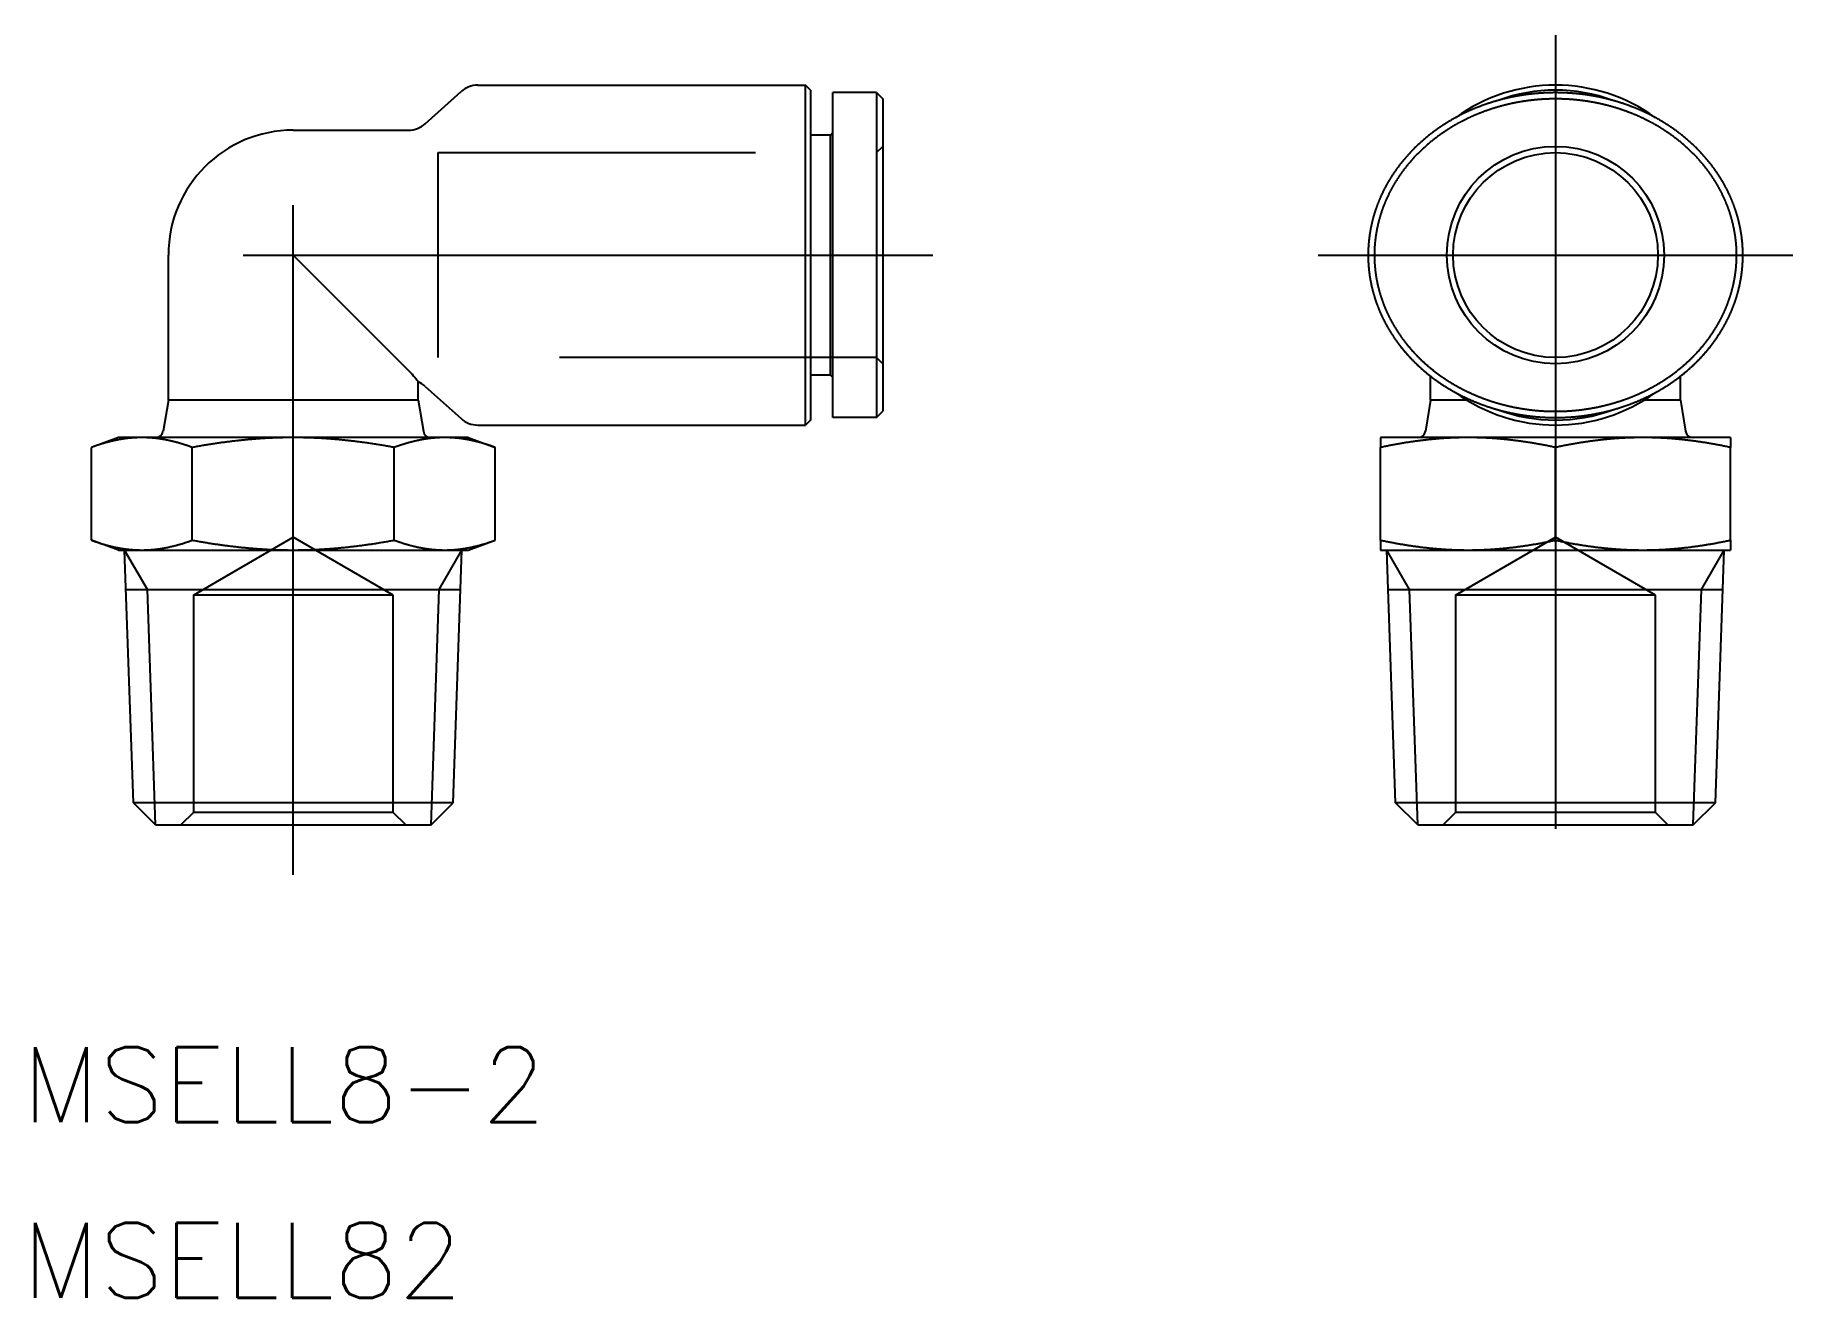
# Model space of a CAD drawing. Extents: x -10.3 to 60, y -18.9 to 31.6.
import ezdxf

# ---------------------------------------------------------------- set-up
doc = ezdxf.new("R2010")
doc.units = 0
doc.linetypes.add('CENTER', pattern=[50.8, 31.75, -6.35, 6.35, -6.35])
doc.linetypes.add('DASHED', pattern=[19.05, 12.7, -6.35])
doc.layers.get('0').update_dxf_attribs({"linetype": 'CONTINUOUS'})
doc.layers.add('CENTER', color=1, linetype='CENTER')
doc.styles.get("Standard").update_dxf_attribs({"font": 'txt.shx', "height": 3, "bigfont": 'bigfont.shx'})

msp = doc.modelspace()

# ---------------------------------------------------------------- texts
at = {"color": 7, "linetype": 'CONTINUOUS'}
for s, p in [('MSELL8-2', (-10.846176, -11.887214)), ('MSELL82', (-10.846176, -18.920558))]:
    msp.add_text(s, height=3, dxfattribs=at).set_placement(p)

# ---------------------------------------------------------------- linework, layer by layer
at = {"color": 7, "linetype": 'CONTINUOUS'}
for p, q in [((7.383736, 29.6), (20.5, 29.6)), ((20.5, 16), (20.5, 29.6)), ((20.7, 29.4), (20.5, 29.6)), ((5.285229, 28.056706), (6.714771, 29.343294)), ((20.7, 29.4), (20.7, 16.2)), ((21.6, 16.3), (21.6, 29.3)), ((23.35, 29.3), (21.6, 29.3)), ((23.35, 29.3), (23.35, 16.3)), ((23.35, 29.3), (23.6, 29.05)), ((23.6, 29.05), (23.6, 16.55)), ((0, 27.8), (4.616264, 27.8)), ((21.5, 27.6), (20.7, 27.6)), ((21.5, 27.6), (21.6, 27.7)), ((21.5, 18), (21.5, 27.6)), ((-5, 17), (-5, 22.8)), ((4.616264, 18.183736), (0, 22.8)), ((5, 17), (5, 17.723443)), ((21.5, 18), (20.7, 18)), ((21.5, 18), (21.6, 17.9)), ((45.521723, 17), (45.521723, 17.955186)), ((55.521723, 17), (55.521723, 17.955186)), ((-5, 17), (-5.20822, 15.75068)), ((5, 17), (-5, 17)), ((5, 17), (5.20822, 15.75068)), ((5.285229, 17.543294), (6.714771, 16.256706)), ((45.521723, 17), (45.313503, 15.75068)), ((46.972075, 17), (45.521723, 17)), ((55.521723, 17), (54.071371, 17)), ((55.521723, 17), (55.729943, 15.75068)), ((20.7, 16.2), (20.5, 16)), ((23.35, 16.3), (21.6, 16.3)), ((23.35, 16.3), (23.6, 16.55)), ((-7, 15.5), (-8.082904, 15.105855)), ((7, 15.5), (-7, 15.5)), ((7, 15.5), (8.082904, 15.105855)), ((7.383736, 16), (20.5, 16)), ((57.521723, 15.5), (43.521723, 15.5)), ((43.521723, 15.5), (43.521723, 15.105855)), ((57.521723, 15.5), (57.521723, 15.105855)), ((-8.082904, 11.394145), (-8.082904, 15.105855)), ((-4.041452, 11.394145), (-4.041452, 15.105855)), ((4.041452, 11.394145), (4.041452, 15.105855)), ((8.082904, 11.394145), (8.082904, 15.105855)), ((43.521723, 11.394145), (43.521723, 15.105855)), ((50.521723, 11.394145), (50.521723, 15.105855)), ((57.521723, 11.394145), (57.521723, 15.105855)), ((-7, 11), (-8.082904, 11.394145)), ((7, 11), (8.082904, 11.394145)), ((43.521723, 11.394145), (43.521723, 11)), ((57.521723, 11.394145), (57.521723, 11)), ((-7, 11), (7, 11)), ((-6.3996, 0.886974), (-6.752755, 11)), ((6.3996, 0.886974), (6.752755, 11)), ((43.521723, 11), (57.521723, 11)), ((44.122123, 0.886974), (43.768968, 11)), ((56.921323, 0.886974), (57.274477, 11)), ((-6.697647, 9.421915), (6.697647, 9.421915)), ((43.824076, 9.421915), (57.219369, 9.421915)), ((6.3996, 0.886974), (-6.3996, 0.886974)), ((-5.512626, 0), (-6.3996, 0.886974)), ((5.512626, 0), (6.3996, 0.886974)), ((56.921323, 0.886974), (44.122123, 0.886974)), ((45.009097, 0), (44.122123, 0.886974)), ((56.034349, 0), (56.921323, 0.886974)), ((-5.512626, 0), (5.512626, 0)), ((45.009097, 0), (56.034349, 0))]:
    msp.add_line(p, q, dxfattribs=at)
at = {"color": 3, "linetype": 'DASHED'}
for p, q in [((5.8, 26.9), (23.35, 26.9)), ((5.8, 18.7), (5.8, 26.9)), ((23.35, 26.9), (23.6, 27.15)), ((23.35, 18.7), (5.8, 18.7)), ((23.6, 18.45), (23.35, 18.7)), ((-4, 9.2), (0, 11.509401)), ((4, 9.2), (0, 11.509401)), ((46.521723, 9.2), (50.521723, 11.509401)), ((54.521723, 9.2), (50.521723, 11.509401)), ((4, 9.2), (-4, 9.2)), ((-4, 9.2), (-4, 0.5)), ((4, 0.5), (4, 9.2)), ((54.521723, 9.2), (46.521723, 9.2)), ((46.521723, 9.2), (46.521723, 0.5)), ((54.521723, 0.5), (54.521723, 9.2)), ((-4, 0.5), (-4.5, 0)), ((4, 0.5), (-4, 0.5)), ((4.5, 0), (4, 0.5)), ((46.521723, 0.5), (46.021723, 0)), ((54.521723, 0.5), (46.521723, 0.5)), ((55.021723, 0), (54.521723, 0.5))]:
    msp.add_line(p, q, dxfattribs=at)
at = {"color": 3, "linetype": 'CONTINUOUS'}
for p, q in [((-5.841647, 9.421915), (-6.752755, 11)), ((5.841647, 9.421915), (6.752755, 11)), ((44.680076, 9.421915), (43.768968, 11)), ((56.363369, 9.421915), (57.274477, 11)), ((-5.512626, 0), (-5.841647, 9.421915)), ((5.512626, 0), (5.841647, 9.421915)), ((45.009097, 0), (44.680076, 9.421915)), ((56.034349, 0), (56.363369, 9.421915))]:
    msp.add_line(p, q, dxfattribs=at)
at = {"color": 7}
for points in [[(50.5217, 16.3, 0), (50.5352, 16.3, 0), (50.5488, 16.3, 0), (50.5623, 16.3001, 0), (50.5758, 16.3002, 0), (50.5893, 16.3002, 0), (50.6028, 16.3004, 0), (50.6163, 16.3005, 0), (50.6298, 16.3006, 0), (50.6432, 16.3008, 0), (50.6567, 16.301, 0), (50.6702, 16.3012, 0), (50.6837, 16.3014, 0), (50.6972, 16.3017, 0), (50.7107, 16.302, 0), (50.7242, 16.3023, 0), (50.7377, 16.3026, 0), (50.7512, 16.3029, 0), (50.7647, 16.3033, 0), (50.7782, 16.3037, 0), (50.7917, 16.3041, 0), (50.8052, 16.3045, 0), (50.8188, 16.305, 0), (50.8323, 16.3054, 0), (50.8459, 16.3059, 0), (50.8594, 16.3064, 0), (50.873, 16.307, 0), (50.8866, 16.3075, 0), (50.9002, 16.3081, 0), (50.9138, 16.3087, 0), (50.9274, 16.3094, 0), (50.9411, 16.31, 0), (50.9547, 16.3107, 0), (50.9684, 16.3114, 0), (50.9821, 16.3121, 0), (50.9958, 16.3128, 0), (51.0096, 16.3136, 0), (51.0233, 16.3144, 0), (51.0371, 16.3152, 0), (51.0509, 16.3161, 0), (51.0647, 16.3169, 0), (51.0786, 16.3178, 0), (51.0924, 16.3187, 0), (51.1063, 16.3197, 0), (51.1202, 16.3206, 0), (51.1342, 16.3216, 0), (51.1482, 16.3226, 0), (51.1622, 16.3237, 0), (51.1762, 16.3247, 0), (51.1903, 16.3258, 0), (51.2044, 16.3269, 0), (51.2185, 16.3281, 0), (51.2326, 16.3292, 0), (51.2468, 16.3304, 0), (51.2611, 16.3316, 0), (51.2753, 16.3329, 0), (51.2896, 16.3342, 0), (51.3039, 16.3354, 0), (51.3183, 16.3368, 0), (51.3327, 16.3381, 0), (51.3472, 16.3395, 0), (51.3616, 16.3409, 0), (51.3762, 16.3423, 0), (51.3907, 16.3438, 0), (51.4053, 16.3453, 0), (51.42, 16.3468, 0), (51.4347, 16.3483, 0), (51.4494, 16.3499, 0), (51.4642, 16.3515, 0), (51.4791, 16.3532, 0), (51.4939, 16.3548, 0), (51.5089, 16.3565, 0), (51.5239, 16.3583, 0), (51.5389, 16.36, 0), (51.554, 16.3618, 0), (51.5691, 16.3637, 0), (51.5843, 16.3656, 0), (51.5995, 16.3675, 0), (51.6148, 16.3694, 0), (51.6302, 16.3714, 0), (51.6456, 16.3734, 0), (51.661, 16.3754, 0), (51.6766, 16.3775, 0), (51.6921, 16.3796, 0), (51.7078, 16.3818, 0), (51.7235, 16.384, 0), (51.7392, 16.3862, 0), (51.7551, 16.3885, 0), (51.7709, 16.3908, 0), (51.7869, 16.3932, 0), (51.8029, 16.3955, 0), (51.819, 16.398, 0), (51.8352, 16.4005, 0), (51.8514, 16.403, 0), (51.8677, 16.4055, 0), (51.8841, 16.4081, 0), (51.9005, 16.4108, 0), (51.917, 16.4135, 0), (51.9336, 16.4162, 0), (51.9502, 16.419, 0), (51.9669, 16.4218, 0), (51.9837, 16.4247, 0), (52.0005, 16.4276, 0), (52.0174, 16.4306, 0), (52.0344, 16.4336, 0), (52.0514, 16.4366, 0), (52.0685, 16.4397, 0), (52.0857, 16.4429, 0), (52.1029, 16.4461, 0), (52.1202, 16.4493, 0), (52.1375, 16.4526, 0), (52.1549, 16.456, 0), (52.1724, 16.4594, 0), (52.1899, 16.4628, 0), (52.2075, 16.4663, 0), (52.2251, 16.4699, 0), (52.2428, 16.4735, 0), (52.2605, 16.4771, 0), (52.2784, 16.4808, 0), (52.2962, 16.4846, 0), (52.3141, 16.4884, 0), (52.3321, 16.4922, 0), (52.3501, 16.4961, 0), (52.3682, 16.5001, 0), (52.3863, 16.5041, 0), (52.4044, 16.5082, 0), (52.4226, 16.5123, 0), (52.4409, 16.5165, 0), (52.4592, 16.5207, 0), (52.4775, 16.525, 0), (52.4959, 16.5293, 0), (52.5143, 16.5337, 0), (52.5328, 16.5382, 0), (52.5513, 16.5427, 0), (52.5698, 16.5472, 0), (52.5884, 16.5519, 0), (52.6071, 16.5565, 0), (52.6257, 16.5613, 0), (52.6445, 16.566, 0), (52.6632, 16.5709, 0), (52.682, 16.5758, 0), (52.7008, 16.5807, 0), (52.7197, 16.5857, 0), (52.7386, 16.5908, 0), (52.7575, 16.5959, 0), (52.7765, 16.6011, 0), (52.7955, 16.6063, 0), (52.8145, 16.6116, 0), (52.8336, 16.6169, 0), (52.8527, 16.6223, 0), (52.8719, 16.6278, 0), (52.891, 16.6333, 0), (52.9102, 16.6389, 0), (52.9295, 16.6445, 0), (52.9487, 16.6502, 0), (52.968, 16.6559, 0), (52.9873, 16.6617, 0), (53.0067, 16.6676, 0), (53.026, 16.6735, 0), (53.0454, 16.6795, 0), (53.0649, 16.6856, 0), (53.0843, 16.6917, 0), (53.1038, 16.6978, 0), (53.1233, 16.704, 0), (53.1428, 16.7103, 0), (53.1623, 16.7167, 0), (53.1819, 16.7231, 0), (53.2015, 16.7295, 0), (53.2211, 16.736, 0), (53.2407, 16.7426, 0), (53.2604, 16.7493, 0), (53.28, 16.756, 0), (53.2997, 16.7627, 0), (53.3194, 16.7695, 0), (53.3391, 16.7764, 0), (53.3588, 16.7834, 0), (53.3786, 16.7904, 0), (53.3984, 16.7975, 0), (53.4181, 16.8046, 0), (53.4379, 16.8118, 0), (53.4577, 16.819, 0), (53.4776, 16.8264, 0), (53.4974, 16.8337, 0), (53.5172, 16.8412, 0), (53.5371, 16.8487, 0), (53.5569, 16.8563, 0), (53.5768, 16.8639, 0), (53.5967, 16.8716, 0), (53.6166, 16.8794, 0), (53.6365, 16.8872, 0), (53.6564, 16.8951, 0), (53.6763, 16.903, 0), (53.6962, 16.9111, 0), (53.7161, 16.9191, 0), (53.7361, 16.9273, 0), (53.756, 16.9355, 0), (53.7759, 16.9438, 0), (53.7959, 16.9521, 0), (53.8158, 16.9605, 0), (53.8357, 16.969, 0), (53.8557, 16.9775, 0), (53.8756, 16.9861, 0), (53.8955, 16.9948, 0), (53.9155, 17.0035, 0), (53.9354, 17.0123, 0), (53.9554, 17.0212, 0), (53.9753, 17.0302, 0), (53.9953, 17.0392, 0), (54.0152, 17.0482, 0), (54.0352, 17.0574, 0), (54.0551, 17.0666, 0), (54.0751, 17.0759, 0), (54.0951, 17.0852, 0), (54.115, 17.0946, 0), (54.135, 17.1041, 0), (54.1549, 17.1137, 0), (54.1749, 17.1233, 0), (54.1948, 17.133, 0), (54.2148, 17.1427, 0), (54.2347, 17.1525, 0), (54.2547, 17.1624, 0), (54.2746, 17.1724, 0), (54.2945, 17.1824, 0), (54.3144, 17.1925, 0), (54.3344, 17.2027, 0), (54.3543, 17.2129, 0), (54.3742, 17.2232, 0), (54.3941, 17.2336, 0), (54.4139, 17.244, 0), (54.4338, 17.2545, 0), (54.4537, 17.2651, 0), (54.4735, 17.2757, 0), (54.4934, 17.2864, 0), (54.5132, 17.2972, 0), (54.533, 17.308, 0), (54.5528, 17.3189, 0), (54.5726, 17.3299, 0), (54.5924, 17.3409, 0), (54.6122, 17.352, 0), (54.6319, 17.3632, 0), (54.6517, 17.3745, 0), (54.6714, 17.3858, 0), (54.6911, 17.3972, 0), (54.7108, 17.4086, 0), (54.7305, 17.4201, 0), (54.7501, 17.4317, 0), (54.7698, 17.4434, 0), (54.7894, 17.4551, 0), (54.809, 17.4669, 0), (54.8286, 17.4787, 0), (54.8481, 17.4906, 0), (54.8676, 17.5026, 0), (54.8872, 17.5147, 0), (54.9067, 17.5268, 0), (54.9261, 17.539, 0), (54.9456, 17.5513, 0), (54.965, 17.5636, 0), (54.9844, 17.576, 0), (55.0038, 17.5885, 0), (55.0231, 17.601, 0), (55.0424, 17.6136, 0), (55.0617, 17.6262, 0), (55.081, 17.639, 0), (55.1002, 17.6518, 0), (55.1194, 17.6646, 0), (55.1386, 17.6776, 0), (55.1578, 17.6906, 0), (55.1769, 17.7036, 0), (55.196, 17.7168, 0), (55.215, 17.73, 0), (55.2341, 17.7433, 0), (55.2531, 17.7566, 0), (55.272, 17.77, 0), (55.291, 17.7835, 0), (55.3099, 17.797, 0), (55.3287, 17.8106, 0), (55.3475, 17.8243, 0), (55.3663, 17.838, 0), (55.3851, 17.8518, 0), (55.4038, 17.8657, 0), (55.4225, 17.8797, 0), (55.4411, 17.8936, 0), (55.4597, 17.9077, 0), (55.4783, 17.9218, 0), (55.4968, 17.936, 0), (55.5153, 17.9503, 0), (55.5337, 17.9646, 0), (55.5521, 17.979, 0), (55.5705, 17.9934, 0), (55.5888, 18.0079, 0), (55.607, 18.0225, 0), (55.6253, 18.0371, 0), (55.6434, 18.0518, 0), (55.6616, 18.0666, 0), (55.6797, 18.0814, 0), (55.6977, 18.0963, 0), (55.7157, 18.1112, 0), (55.7336, 18.1262, 0), (55.7515, 18.1412, 0), (55.7694, 18.1564, 0), (55.7872, 18.1715, 0), (55.805, 18.1867, 0), (55.8227, 18.202, 0), (55.8403, 18.2174, 0), (55.8579, 18.2328, 0), (55.8755, 18.2482, 0), (55.893, 18.2638, 0), (55.9105, 18.2793, 0), (55.9279, 18.295, 0), (55.9452, 18.3106, 0), (55.9625, 18.3264, 0), (55.9797, 18.3422, 0), (55.9969, 18.358, 0), (56.0141, 18.3739, 0), (56.0311, 18.3899, 0), (56.0482, 18.4059, 0), (56.0651, 18.422, 0), (56.082, 18.4381, 0), (56.0989, 18.4543, 0), (56.1157, 18.4705, 0), (56.1324, 18.4868, 0), (56.1491, 18.5031, 0), (56.1657, 18.5195, 0), (56.1823, 18.5359, 0), (56.1987, 18.5524, 0), (56.2152, 18.569, 0), (56.2315, 18.5856, 0), (56.2479, 18.6022, 0), (56.2641, 18.6189, 0), (56.2803, 18.6356, 0), (56.2964, 18.6524, 0), (56.3125, 18.6693, 0), (56.3285, 18.6861, 0), (56.3444, 18.7031, 0), (56.3602, 18.7201, 0), (56.376, 18.7371, 0), (56.3918, 18.7542, 0), (56.4074, 18.7713, 0), (56.423, 18.7885, 0), (56.4385, 18.8057, 0), (56.454, 18.8229, 0), (56.4694, 18.8402, 0), (56.4847, 18.8576, 0), (56.4999, 18.875, 0), (56.5151, 18.8924, 0), (56.5302, 18.9099, 0), (56.5452, 18.9274, 0), (56.5602, 18.9449, 0), (56.5751, 18.9625, 0), (56.5899, 18.9802, 0), (56.6046, 18.9978, 0), (56.6193, 19.0155, 0), (56.6339, 19.0333, 0), (56.6485, 19.0511, 0), (56.6629, 19.0689, 0), (56.6773, 19.0868, 0), (56.6916, 19.1047, 0), (56.7059, 19.1226, 0), (56.7201, 19.1406, 0), (56.7342, 19.1586, 0), (56.7482, 19.1766, 0), (56.7621, 19.1947, 0), (56.776, 19.2128, 0), (56.7898, 19.231, 0), (56.8035, 19.2492, 0), (56.8172, 19.2674, 0), (56.8308, 19.2856, 0), (56.8443, 19.3039, 0), (56.8577, 19.3222, 0), (56.8711, 19.3405, 0), (56.8844, 19.3589, 0), (56.8976, 19.3773, 0), (56.9107, 19.3958, 0), (56.9238, 19.4142, 0), (56.9367, 19.4327, 0), (56.9496, 19.4512, 0), (56.9625, 19.4698, 0), (56.9752, 19.4884, 0), (56.9879, 19.507, 0), (57.0005, 19.5256, 0), (57.013, 19.5442, 0), (57.0254, 19.5629, 0), (57.0378, 19.5816, 0), (57.0501, 19.6004, 0), (57.0623, 19.6191, 0), (57.0744, 19.6379, 0), (57.0864, 19.6567, 0), (57.0984, 19.6756, 0), (57.1103, 19.6944, 0), (57.1221, 19.7133, 0), (57.1338, 19.7322, 0), (57.1455, 19.7511, 0), (57.157, 19.7701, 0), (57.1685, 19.789, 0), (57.1799, 19.808, 0), (57.1913, 19.827, 0), (57.2025, 19.846, 0), (57.2137, 19.8651, 0), (57.2248, 19.8842, 0), (57.2358, 19.9032, 0), (57.2467, 19.9224, 0), (57.2575, 19.9415, 0), (57.2683, 19.9606, 0), (57.279, 19.9798, 0), (57.2896, 19.999, 0), (57.3002, 20.0182, 0), (57.3106, 20.0375, 0), (57.321, 20.0567, 0), (57.3313, 20.076, 0), (57.3416, 20.0953, 0), (57.3517, 20.1146, 0), (57.3618, 20.1339, 0), (57.3718, 20.1533, 0), (57.3817, 20.1726, 0), (57.3916, 20.192, 0), (57.4013, 20.2114, 0), (57.411, 20.2308, 0), (57.4206, 20.2503, 0), (57.4301, 20.2697, 0), (57.4396, 20.2892, 0), (57.449, 20.3087, 0), (57.4583, 20.3282, 0), (57.4675, 20.3477, 0), (57.4766, 20.3673, 0), (57.4857, 20.3868, 0), (57.4947, 20.4064, 0), (57.5036, 20.426, 0), (57.5124, 20.4456, 0), (57.5212, 20.4652, 0), (57.5299, 20.4849, 0), (57.5385, 20.5045, 0), (57.547, 20.5242, 0), (57.5554, 20.5439, 0), (57.5638, 20.5636, 0), (57.5721, 20.5833, 0), (57.5803, 20.603, 0), (57.5885, 20.6228, 0), (57.5965, 20.6425, 0), (57.6045, 20.6623, 0), (57.6124, 20.6821, 0), (57.6203, 20.7019, 0), (57.628, 20.7217, 0), (57.6357, 20.7415, 0), (57.6433, 20.7613, 0), (57.6508, 20.7812, 0), (57.6583, 20.8011, 0), (57.6656, 20.8209, 0), (57.6729, 20.8408, 0), (57.6801, 20.8607, 0), (57.6873, 20.8806, 0), (57.6944, 20.9006, 0), (57.7013, 20.9205, 0), (57.7083, 20.9404, 0), (57.7151, 20.9604, 0), (57.7218, 20.9804, 0), (57.7285, 21.0003, 0), (57.7351, 21.0203, 0), (57.7417, 21.0403, 0), (57.7481, 21.0603, 0), (57.7545, 21.0804, 0), (57.7608, 21.1004, 0), (57.767, 21.1204, 0), (57.7732, 21.1405, 0), (57.7792, 21.1605, 0), (57.7852, 21.1806, 0), (57.7912, 21.2007, 0), (57.797, 21.2208, 0), (57.8028, 21.2409, 0), (57.8085, 21.261, 0), (57.8141, 21.2811, 0), (57.8196, 21.3012, 0), (57.8251, 21.3213, 0), (57.8305, 21.3415, 0), (57.8358, 21.3616, 0), (57.841, 21.3818, 0), (57.8462, 21.4019, 0), (57.8513, 21.4221, 0), (57.8563, 21.4423, 0), (57.8612, 21.4625, 0), (57.8661, 21.4827, 0), (57.8709, 21.5029, 0), (57.8756, 21.5231, 0), (57.8802, 21.5433, 0), (57.8848, 21.5635, 0), (57.8893, 21.5837, 0), (57.8937, 21.604, 0), (57.898, 21.6242, 0), (57.9023, 21.6445, 0), (57.9065, 21.6647, 0), (57.9106, 21.685, 0), (57.9146, 21.7052, 0), (57.9186, 21.7255, 0), (57.9224, 21.7458, 0), (57.9263, 21.7661, 0), (57.93, 21.7864, 0), (57.9336, 21.8067, 0), (57.9372, 21.827, 0), (57.9407, 21.8473, 0), (57.9442, 21.8676, 0), (57.9475, 21.8879, 0), (57.9508, 21.9082, 0), (57.954, 21.9285, 0), (57.9572, 21.9489, 0), (57.9602, 21.9692, 0), (57.9632, 21.9895, 0), (57.9661, 22.0099, 0), (57.9689, 22.0302, 0), (57.9717, 22.0506, 0), (57.9744, 22.0709, 0), (57.977, 22.0913, 0), (57.9796, 22.1116, 0), (57.982, 22.132, 0), (57.9844, 22.1524, 0), (57.9867, 22.1727, 0), (57.989, 22.1931, 0), (57.9911, 22.2135, 0), (57.9932, 22.2339, 0), (57.9952, 22.2542, 0), (57.9972, 22.2746, 0), (57.9991, 22.295, 0), (58.0008, 22.3154, 0), (58.0026, 22.3358, 0), (58.0042, 22.3562, 0), (58.0058, 22.3766, 0), (58.0073, 22.397, 0), (58.0087, 22.4174, 0), (58.0101, 22.4378, 0), (58.0113, 22.4582, 0), (58.0125, 22.4786, 0), (58.0137, 22.499, 0), (58.0147, 22.5194, 0), (58.0157, 22.5398, 0), (58.0166, 22.5602, 0), (58.0174, 22.5807, 0), (58.0182, 22.6011, 0), (58.0189, 22.6215, 0), (58.0195, 22.6419, 0), (58.02, 22.6623, 0), (58.0205, 22.6827, 0), (58.0209, 22.7032, 0), (58.0212, 22.7236, 0), (58.0214, 22.744, 0), (58.0216, 22.7644, 0), (58.0217, 22.7848, 0), (58.0217, 22.8053, 0), (58.0217, 22.8257, 0), (58.0215, 22.8461, 0), (58.0213, 22.8665, 0), (58.021, 22.8869, 0), (58.0207, 22.9073, 0), (58.0203, 22.9277, 0), (58.0198, 22.9481, 0), (58.0192, 22.9685, 0), (58.0185, 22.9889, 0), (58.0178, 23.0093, 0), (58.017, 23.0297, 0), (58.0162, 23.0501, 0), (58.0152, 23.0705, 0), (58.0142, 23.0909, 0), (58.0131, 23.1113, 0), (58.0119, 23.1317, 0), (58.0107, 23.1521, 0), (58.0094, 23.1724, 0), (58.008, 23.1928, 0), (58.0065, 23.2132, 0), (58.005, 23.2335, 0), (58.0034, 23.2539, 0), (58.0017, 23.2742, 0), (58, 23.2946, 0), (57.9981, 23.3149, 0), (57.9962, 23.3353, 0), (57.9943, 23.3556, 0), (57.9922, 23.3759, 0), (57.9901, 23.3962, 0), (57.9879, 23.4166, 0), (57.9856, 23.4369, 0), (57.9833, 23.4572, 0), (57.9809, 23.4775, 0), (57.9784, 23.4978, 0), (57.9758, 23.518, 0), (57.9732, 23.5383, 0), (57.9705, 23.5586, 0), (57.9677, 23.5788, 0), (57.9648, 23.5991, 0), (57.9619, 23.6193, 0), (57.9589, 23.6396, 0), (57.9558, 23.6598, 0), (57.9527, 23.68, 0), (57.9494, 23.7002, 0), (57.9461, 23.7204, 0), (57.9428, 23.7406, 0), (57.9393, 23.7607, 0), (57.9358, 23.7809, 0), (57.9322, 23.8011, 0), (57.9285, 23.8212, 0), (57.9248, 23.8413, 0), (57.921, 23.8614, 0), (57.9171, 23.8815, 0), (57.9132, 23.9016, 0), (57.9091, 23.9217, 0), (57.9051, 23.9418, 0), (57.9009, 23.9618, 0), (57.8966, 23.9818, 0), (57.8923, 24.0019, 0), (57.888, 24.0219, 0), (57.8835, 24.0419, 0), (57.879, 24.0618, 0), (57.8744, 24.0818, 0), (57.8697, 24.1017, 0), (57.865, 24.1217, 0), (57.8602, 24.1416, 0), (57.8553, 24.1615, 0), (57.8503, 24.1814, 0), (57.8453, 24.2012, 0), (57.8402, 24.2211, 0), (57.835, 24.2409, 0), (57.8298, 24.2607, 0), (57.8245, 24.2805, 0), (57.8191, 24.3003, 0), (57.8137, 24.32, 0), (57.8082, 24.3398, 0), (57.8026, 24.3595, 0), (57.7969, 24.3792, 0), (57.7912, 24.3989, 0), (57.7854, 24.4186, 0), (57.7796, 24.4382, 0), (57.7736, 24.4578, 0), (57.7676, 24.4774, 0), (57.7616, 24.497, 0), (57.7554, 24.5166, 0), (57.7492, 24.5361, 0), (57.7429, 24.5556, 0), (57.7366, 24.5751, 0), (57.7302, 24.5946, 0), (57.7237, 24.614, 0), (57.7172, 24.6335, 0), (57.7105, 24.6529, 0), (57.7039, 24.6723, 0), (57.6971, 24.6916, 0), (57.6903, 24.711, 0), (57.6834, 24.7303, 0), (57.6764, 24.7495, 0), (57.6694, 24.7688, 0), (57.6623, 24.788, 0), (57.6552, 24.8073, 0), (57.6479, 24.8264, 0), (57.6406, 24.8456, 0), (57.6333, 24.8647, 0), (57.6258, 24.8838, 0), (57.6184, 24.9029, 0), (57.6108, 24.922, 0), (57.6032, 24.941, 0), (57.5955, 24.96, 0), (57.5877, 24.979, 0), (57.5799, 24.9979, 0), (57.572, 25.0168, 0), (57.5641, 25.0357, 0), (57.5561, 25.0546, 0), (57.548, 25.0734, 0), (57.5398, 25.0922, 0), (57.5316, 25.111, 0), (57.5234, 25.1297, 0), (57.515, 25.1485, 0), (57.5066, 25.1671, 0), (57.4982, 25.1858, 0), (57.4897, 25.2044, 0), (57.4811, 25.223, 0), (57.4724, 25.2416, 0), (57.4637, 25.2601, 0), (57.455, 25.2786, 0), (57.4461, 25.2971, 0), (57.4372, 25.3155, 0), (57.4283, 25.3339, 0), (57.4193, 25.3523, 0), (57.4102, 25.3707, 0), (57.401, 25.389, 0), (57.3918, 25.4072, 0), (57.3826, 25.4255, 0), (57.3733, 25.4437, 0), (57.3639, 25.4619, 0), (57.3545, 25.48, 0), (57.345, 25.4982, 0), (57.3354, 25.5162, 0), (57.3258, 25.5343, 0), (57.3161, 25.5523, 0), (57.3064, 25.5703, 0), (57.2966, 25.5882, 0), (57.2867, 25.6061, 0), (57.2768, 25.624, 0), (57.2669, 25.6418, 0), (57.2569, 25.6596, 0), (57.2468, 25.6774, 0), (57.2366, 25.6951, 0), (57.2265, 25.7128, 0), (57.2162, 25.7305, 0), (57.2059, 25.7481, 0), (57.1955, 25.7657, 0), (57.1851, 25.7833, 0), (57.1746, 25.8008, 0), (57.1641, 25.8182, 0), (57.1535, 25.8357, 0), (57.1429, 25.8531, 0), (57.1322, 25.8704, 0), (57.1214, 25.8878, 0), (57.1106, 25.9051, 0), (57.0998, 25.9223, 0), (57.0889, 25.9395, 0), (57.0779, 25.9567, 0), (57.0669, 25.9738, 0), (57.0558, 25.9909, 0), (57.0447, 26.0079, 0), (57.0335, 26.025, 0), (57.0223, 26.0419, 0), (57.011, 26.0589, 0), (56.9997, 26.0757, 0), (56.9883, 26.0926, 0), (56.9768, 26.1094, 0), (56.9654, 26.1262, 0), (56.9538, 26.1429, 0), (56.9422, 26.1596, 0), (56.9306, 26.1763, 0), (56.9189, 26.1929, 0), (56.9072, 26.2095, 0), (56.8954, 26.226, 0), (56.8835, 26.2425, 0), (56.8716, 26.259, 0), (56.8597, 26.2754, 0), (56.8477, 26.2918, 0), (56.8356, 26.3081, 0), (56.8235, 26.3244, 0), (56.8114, 26.3407, 0), (56.7992, 26.3569, 0), (56.787, 26.373, 0), (56.7747, 26.3892, 0), (56.7623, 26.4053, 0), (56.7499, 26.4213, 0), (56.7375, 26.4374, 0), (56.725, 26.4533, 0), (56.7125, 26.4693, 0), (56.6999, 26.4852, 0), (56.6873, 26.501, 0), (56.6746, 26.5168, 0), (56.6619, 26.5326, 0), (56.6491, 26.5483, 0), (56.6363, 26.564, 0), (56.6234, 26.5797, 0), (56.6105, 26.5953, 0), (56.5975, 26.6109, 0), (56.5845, 26.6264, 0), (56.5715, 26.6419, 0), (56.5584, 26.6573, 0), (56.5452, 26.6727, 0), (56.532, 26.6881, 0), (56.5188, 26.7034, 0), (56.5055, 26.7187, 0), (56.4922, 26.7339, 0), (56.4788, 26.7491, 0), (56.4654, 26.7643, 0), (56.4519, 26.7794, 0), (56.4384, 26.7945, 0), (56.4248, 26.8095, 0), (56.4112, 26.8245, 0), (56.3976, 26.8395, 0), (56.3839, 26.8544, 0), (56.3702, 26.8692, 0), (56.3564, 26.8841, 0), (56.3426, 26.8989, 0), (56.3287, 26.9136, 0), (56.3148, 26.9283, 0), (56.3009, 26.943, 0), (56.2869, 26.9576, 0), (56.2728, 26.9722, 0), (56.2587, 26.9867, 0), (56.2446, 27.0012, 0), (56.2305, 27.0156, 0), (56.2163, 27.03, 0), (56.202, 27.0444, 0), (56.1877, 27.0587, 0), (56.1734, 27.073, 0), (56.159, 27.0872, 0), (56.1446, 27.1014, 0), (56.1301, 27.1156, 0), (56.1156, 27.1297, 0), (56.1011, 27.1438, 0), (56.0865, 27.1578, 0), (56.0719, 27.1718, 0), (56.0572, 27.1857, 0), (56.0425, 27.1996, 0), (56.0278, 27.2135, 0), (56.013, 27.2273, 0), (55.9982, 27.2411, 0), (55.9833, 27.2548, 0), (55.9684, 27.2685, 0), (55.9535, 27.2821, 0), (55.9385, 27.2957, 0), (55.9235, 27.3093, 0), (55.9084, 27.3228, 0), (55.8933, 27.3362, 0), (55.8782, 27.3497, 0), (55.863, 27.363, 0), (55.8478, 27.3764, 0), (55.8325, 27.3897, 0), (55.8172, 27.4029, 0), (55.8019, 27.4161, 0), (55.7865, 27.4293, 0), (55.7711, 27.4424, 0), (55.7557, 27.4555, 0), (55.7402, 27.4685, 0), (55.7247, 27.4815, 0), (55.7092, 27.4944, 0), (55.6936, 27.5073, 0), (55.678, 27.5202, 0), (55.6623, 27.533, 0), (55.6466, 27.5458, 0), (55.6309, 27.5585, 0), (55.6151, 27.5712, 0), (55.5993, 27.5838, 0), (55.5835, 27.5964, 0), (55.5676, 27.6089, 0), (55.5517, 27.6214, 0), (55.5358, 27.6339, 0), (55.5198, 27.6463, 0), (55.5038, 27.6587, 0), (55.4877, 27.671, 0), (55.4716, 27.6833, 0), (55.4555, 27.6955, 0), (55.4394, 27.7077, 0), (55.4232, 27.7198, 0), (55.407, 27.7319, 0), (55.3907, 27.744, 0), (55.3745, 27.756, 0), (55.3582, 27.768, 0), (55.3418, 27.7799, 0), (55.3254, 27.7918, 0), (55.309, 27.8036, 0), (55.2926, 27.8154, 0), (55.2761, 27.8271, 0), (55.2596, 27.8388, 0), (55.2431, 27.8504, 0), (55.2265, 27.862, 0), (55.2099, 27.8736, 0), (55.1933, 27.8851, 0), (55.1766, 27.8966, 0), (55.1599, 27.908, 0), (55.1432, 27.9194, 0), (55.1264, 27.9307, 0), (55.1096, 27.942, 0), (55.0928, 27.9532, 0), (55.076, 27.9644, 0), (55.0591, 27.9755, 0), (55.0422, 27.9866, 0), (55.0253, 27.9977, 0), (55.0083, 28.0087, 0), (54.9913, 28.0196, 0), (54.9743, 28.0306, 0), (54.9573, 28.0414, 0), (54.9402, 28.0522, 0), (54.9231, 28.063, 0), (54.906, 28.0737, 0), (54.8888, 28.0844, 0), (54.8716, 28.0951, 0), (54.8544, 28.1056, 0), (54.8372, 28.1162, 0), (54.8199, 28.1267, 0), (54.8026, 28.1371, 0), (54.7853, 28.1475, 0), (54.7679, 28.1579, 0), (54.7506, 28.1682, 0), (54.7332, 28.1785, 0), (54.7157, 28.1887, 0), (54.6983, 28.1989, 0), (54.6808, 28.209, 0), (54.6633, 28.2191, 0), (54.6458, 28.2291, 0), (54.6282, 28.2391, 0), (54.6106, 28.249, 0), (54.593, 28.2589, 0), (54.5754, 28.2687, 0), (54.5577, 28.2785, 0), (54.5401, 28.2883, 0), (54.5224, 28.298, 0), (54.5046, 28.3077, 0), (54.4869, 28.3173, 0), (54.4691, 28.3268, 0), (54.4513, 28.3364, 0), (54.4335, 28.3458, 0), (54.4157, 28.3552, 0), (54.3978, 28.3646, 0), (54.3799, 28.374, 0), (54.362, 28.3832, 0), (54.3441, 28.3925, 0), (54.3261, 28.4017, 0), (54.3081, 28.4108, 0), (54.2901, 28.4199, 0), (54.2721, 28.4289, 0), (54.2541, 28.4379, 0), (54.236, 28.4469, 0), (54.2179, 28.4558, 0), (54.1998, 28.4647, 0), (54.1817, 28.4735, 0), (54.1636, 28.4822, 0), (54.1454, 28.491, 0), (54.1272, 28.4996, 0), (54.109, 28.5083, 0), (54.0908, 28.5168, 0), (54.0725, 28.5254, 0), (54.0542, 28.5338, 0), (54.036, 28.5423, 0), (54.0177, 28.5507, 0), (53.9993, 28.559, 0), (53.981, 28.5673, 0), (53.9626, 28.5756, 0), (53.9442, 28.5837, 0), (53.9258, 28.5919, 0), (53.9074, 28.6, 0), (53.889, 28.6081, 0), (53.8705, 28.6161, 0), (53.8521, 28.624, 0), (53.8336, 28.6319, 0), (53.8151, 28.6398, 0), (53.7965, 28.6476, 0), (53.778, 28.6554, 0), (53.7594, 28.6631, 0), (53.7408, 28.6708, 0), (53.7222, 28.6785, 0), (53.7036, 28.686, 0), (53.685, 28.6936, 0), (53.6663, 28.7011, 0), (53.6477, 28.7085, 0), (53.629, 28.7159, 0), (53.6103, 28.7233, 0), (53.5915, 28.7306, 0), (53.5728, 28.7378, 0), (53.554, 28.7451, 0), (53.5353, 28.7522, 0), (53.5165, 28.7593, 0), (53.4977, 28.7664, 0), (53.4789, 28.7734, 0), (53.46, 28.7804, 0), (53.4412, 28.7873, 0), (53.4223, 28.7942, 0), (53.4034, 28.8011, 0), (53.3845, 28.8079, 0), (53.3656, 28.8146, 0), (53.3467, 28.8213, 0), (53.3277, 28.828, 0), (53.3087, 28.8346, 0), (53.2898, 28.8411, 0), (53.2708, 28.8476, 0), (53.2518, 28.8541, 0), (53.2327, 28.8605, 0), (53.2137, 28.8669, 0), (53.1946, 28.8732, 0), (53.1756, 28.8795, 0), (53.1565, 28.8857, 0), (53.1374, 28.8919, 0), (53.1183, 28.898, 0), (53.0991, 28.9041, 0), (53.08, 28.9102, 0), (53.0608, 28.9162, 0), (53.0417, 28.9221, 0), (53.0225, 28.928, 0), (53.0033, 28.9339, 0), (52.9841, 28.9397, 0), (52.9649, 28.9455, 0), (52.9456, 28.9512, 0), (52.9264, 28.9569, 0), (52.9071, 28.9625, 0), (52.8878, 28.9681, 0), (52.8685, 28.9736, 0), (52.8492, 28.9791, 0), (52.8299, 28.9845, 0), (52.8106, 28.9899, 0), (52.7913, 28.9953, 0), (52.7719, 29.0006, 0), (52.7525, 29.0058, 0), (52.7332, 29.011, 0), (52.7138, 29.0162, 0), (52.6944, 29.0213, 0), (52.675, 29.0264, 0), (52.6555, 29.0314, 0), (52.6361, 29.0364, 0), (52.6166, 29.0413, 0), (52.5972, 29.0462, 0), (52.5777, 29.051, 0), (52.5582, 29.0558, 0), (52.5387, 29.0605, 0), (52.5192, 29.0652, 0), (52.4997, 29.0699, 0), (52.4802, 29.0745, 0), (52.4607, 29.079, 0), (52.4411, 29.0835, 0), (52.4216, 29.088, 0), (52.402, 29.0924, 0), (52.3824, 29.0968, 0), (52.3628, 29.1011, 0), (52.3432, 29.1054, 0), (52.3236, 29.1096, 0), (52.304, 29.1138, 0), (52.2844, 29.1179, 0), (52.2647, 29.122, 0), (52.2451, 29.1261, 0), (52.2254, 29.1301, 0), (52.2058, 29.134, 0), (52.1861, 29.1379, 0), (52.1664, 29.1418, 0), (52.1467, 29.1456, 0), (52.127, 29.1494, 0), (52.1073, 29.1531, 0), (52.0876, 29.1568, 0), (52.0678, 29.1604, 0), (52.0481, 29.164, 0), (52.0284, 29.1675, 0), (52.0086, 29.171, 0), (51.9889, 29.1744, 0), (51.9691, 29.1778, 0), (51.9493, 29.1812, 0), (51.9295, 29.1845, 0), (51.9097, 29.1877, 0), (51.8899, 29.1909, 0), (51.8701, 29.1941, 0), (51.8503, 29.1972, 0), (51.8305, 29.2003, 0), (51.8107, 29.2033, 0), (51.7908, 29.2063, 0), (51.771, 29.2092, 0), (51.7511, 29.2121, 0), (51.7313, 29.2149, 0), (51.7114, 29.2177, 0), (51.6915, 29.2204, 0), (51.6717, 29.2231, 0), (51.6518, 29.2258, 0), (51.6319, 29.2284, 0), (51.612, 29.231, 0), (51.5921, 29.2335, 0), (51.5722, 29.2359, 0), (51.5523, 29.2383, 0), (51.5324, 29.2407, 0), (51.5124, 29.243, 0), (51.4925, 29.2453, 0), (51.4726, 29.2476, 0), (51.4526, 29.2497, 0), (51.4327, 29.2519, 0), (51.4128, 29.254, 0), (51.3928, 29.256, 0), (51.3728, 29.258, 0), (51.3529, 29.26, 0), (51.3329, 29.2619, 0), (51.3129, 29.2637, 0), (51.293, 29.2655, 0), (51.273, 29.2673, 0), (51.253, 29.269, 0), (51.233, 29.2707, 0), (51.213, 29.2723, 0), (51.193, 29.2739, 0), (51.173, 29.2754, 0), (51.153, 29.2769, 0), (51.133, 29.2784, 0), (51.113, 29.2798, 0), (51.093, 29.2811, 0), (51.073, 29.2824, 0), (51.053, 29.2837, 0), (51.0329, 29.2849, 0), (51.0129, 29.286, 0), (50.9929, 29.2872, 0), (50.9729, 29.2882, 0), (50.9528, 29.2893, 0), (50.9328, 29.2902, 0), (50.9127, 29.2912, 0), (50.8927, 29.292, 0), (50.8727, 29.2929, 0), (50.8526, 29.2937, 0), (50.8326, 29.2944, 0), (50.8125, 29.2951, 0), (50.7925, 29.2958, 0), (50.7724, 29.2964, 0), (50.7524, 29.2969, 0), (50.7323, 29.2974, 0), (50.7123, 29.2979, 0), (50.6922, 29.2983, 0), (50.6722, 29.2987, 0), (50.6521, 29.299, 0), (50.632, 29.2993, 0), (50.612, 29.2995, 0), (50.5919, 29.2997, 0), (50.5719, 29.2999, 0), (50.5518, 29.2999, 0), (50.5318, 29.3, 0), (50.5117, 29.3, 0), (50.4916, 29.2999, 0), (50.4716, 29.2999, 0), (50.4515, 29.2997, 0), (50.4315, 29.2995, 0), (50.4114, 29.2993, 0), (50.3913, 29.299, 0), (50.3713, 29.2987, 0), (50.3512, 29.2983, 0), (50.3312, 29.2979, 0), (50.3111, 29.2974, 0), (50.2911, 29.2969, 0), (50.271, 29.2964, 0), (50.251, 29.2958, 0), (50.2309, 29.2951, 0), (50.2109, 29.2944, 0), (50.1908, 29.2937, 0), (50.1708, 29.2929, 0), (50.1507, 29.292, 0), (50.1307, 29.2912, 0), (50.1107, 29.2902, 0), (50.0906, 29.2893, 0), (50.0706, 29.2882, 0), (50.0506, 29.2872, 0), (50.0305, 29.286, 0), (50.0105, 29.2849, 0), (49.9905, 29.2837, 0), (49.9705, 29.2824, 0), (49.9505, 29.2811, 0), (49.9304, 29.2798, 0), (49.9104, 29.2784, 0), (49.8904, 29.2769, 0), (49.8704, 29.2754, 0), (49.8504, 29.2739, 0), (49.8304, 29.2723, 0), (49.8104, 29.2707, 0), (49.7904, 29.269, 0), (49.7705, 29.2673, 0), (49.7505, 29.2655, 0), (49.7305, 29.2637, 0), (49.7105, 29.2619, 0), (49.6906, 29.26, 0), (49.6706, 29.258, 0), (49.6506, 29.256, 0), (49.6307, 29.254, 0), (49.6107, 29.2519, 0), (49.5908, 29.2497, 0), (49.5709, 29.2475, 0), (49.5509, 29.2453, 0), (49.531, 29.243, 0), (49.5111, 29.2407, 0), (49.4912, 29.2383, 0), (49.4712, 29.2359, 0), (49.4513, 29.2335, 0), (49.4314, 29.231, 0), (49.4115, 29.2284, 0), (49.3917, 29.2258, 0), (49.3718, 29.2231, 0), (49.3519, 29.2204, 0), (49.332, 29.2177, 0), (49.3122, 29.2149, 0), (49.2923, 29.2121, 0), (49.2725, 29.2092, 0), (49.2526, 29.2063, 0), (49.2328, 29.2033, 0), (49.213, 29.2003, 0), (49.1931, 29.1972, 0), (49.1733, 29.1941, 0), (49.1535, 29.1909, 0), (49.1337, 29.1877, 0), (49.1139, 29.1845, 0), (49.0941, 29.1812, 0), (49.0744, 29.1778, 0), (49.0546, 29.1744, 0), (49.0348, 29.171, 0), (49.0151, 29.1675, 0), (48.9953, 29.164, 0), (48.9756, 29.1604, 0), (48.9559, 29.1568, 0), (48.9362, 29.1531, 0), (48.9164, 29.1494, 0), (48.8967, 29.1456, 0), (48.877, 29.1418, 0), (48.8574, 29.1379, 0), (48.8377, 29.134, 0), (48.818, 29.1301, 0), (48.7984, 29.1261, 0), (48.7787, 29.122, 0), (48.7591, 29.1179, 0), (48.7395, 29.1138, 0), (48.7198, 29.1096, 0), (48.7002, 29.1054, 0), (48.6806, 29.1011, 0), (48.661, 29.0968, 0), (48.6415, 29.0924, 0), (48.6219, 29.088, 0), (48.6023, 29.0835, 0), (48.5828, 29.079, 0), (48.5633, 29.0745, 0), (48.5437, 29.0699, 0), (48.5242, 29.0652, 0), (48.5047, 29.0605, 0), (48.4852, 29.0558, 0), (48.4657, 29.051, 0), (48.4463, 29.0462, 0), (48.4268, 29.0413, 0), (48.4074, 29.0364, 0), (48.3879, 29.0314, 0), (48.3685, 29.0264, 0), (48.3491, 29.0213, 0), (48.3297, 29.0162, 0), (48.3103, 29.011, 0), (48.2909, 29.0058, 0), (48.2715, 29.0006, 0), (48.2522, 28.9953, 0), (48.2329, 28.9899, 0), (48.2135, 28.9845, 0), (48.1942, 28.9791, 0), (48.1749, 28.9736, 0), (48.1556, 28.9681, 0), (48.1363, 28.9625, 0), (48.1171, 28.9569, 0), (48.0978, 28.9512, 0), (48.0786, 28.9455, 0), (48.0594, 28.9397, 0), (48.0402, 28.9339, 0), (48.021, 28.928, 0), (48.0018, 28.9221, 0), (47.9826, 28.9162, 0), (47.9635, 28.9102, 0), (47.9443, 28.9041, 0), (47.9252, 28.898, 0), (47.9061, 28.8919, 0), (47.887, 28.8857, 0), (47.8679, 28.8795, 0), (47.8488, 28.8732, 0), (47.8298, 28.8669, 0), (47.8107, 28.8605, 0), (47.7917, 28.8541, 0), (47.7727, 28.8476, 0), (47.7537, 28.8411, 0), (47.7347, 28.8345, 0), (47.7157, 28.8279, 0), (47.6968, 28.8213, 0), (47.6779, 28.8146, 0), (47.6589, 28.8078, 0), (47.64, 28.8011, 0), (47.6211, 28.7942, 0), (47.6023, 28.7873, 0), (47.5834, 28.7804, 0), (47.5646, 28.7734, 0), (47.5457, 28.7664, 0), (47.5269, 28.7593, 0), (47.5081, 28.7522, 0), (47.4894, 28.745, 0), (47.4706, 28.7378, 0), (47.4519, 28.7306, 0), (47.4331, 28.7233, 0), (47.4144, 28.7159, 0), (47.3957, 28.7085, 0), (47.3771, 28.7011, 0), (47.3584, 28.6936, 0), (47.3398, 28.686, 0), (47.3211, 28.6784, 0), (47.3025, 28.6708, 0), (47.2839, 28.6631, 0), (47.2654, 28.6554, 0), (47.2468, 28.6476, 0), (47.2283, 28.6398, 0), (47.2098, 28.6319, 0), (47.1913, 28.624, 0), (47.1728, 28.616, 0), (47.1544, 28.608, 0), (47.1359, 28.6, 0), (47.1175, 28.5919, 0), (47.0991, 28.5837, 0), (47.0807, 28.5755, 0), (47.0624, 28.5673, 0), (47.044, 28.559, 0), (47.0257, 28.5506, 0), (47.0074, 28.5423, 0), (46.9891, 28.5338, 0), (46.9708, 28.5253, 0), (46.9526, 28.5168, 0), (46.9344, 28.5082, 0), (46.9162, 28.4996, 0), (46.898, 28.491, 0), (46.8798, 28.4822, 0), (46.8617, 28.4735, 0), (46.8436, 28.4647, 0), (46.8255, 28.4558, 0), (46.8074, 28.4469, 0), (46.7893, 28.438, 0), (46.7713, 28.429, 0), (46.7533, 28.4199, 0), (46.7353, 28.4108, 0), (46.7173, 28.4017, 0), (46.6994, 28.3925, 0), (46.6815, 28.3833, 0), (46.6636, 28.374, 0), (46.6457, 28.3647, 0), (46.6278, 28.3553, 0), (46.61, 28.3459, 0), (46.5922, 28.3364, 0), (46.5744, 28.3269, 0), (46.5566, 28.3173, 0), (46.5389, 28.3077, 0), (46.5211, 28.2981, 0), (46.5034, 28.2884, 0), (46.4858, 28.2786, 0), (46.4681, 28.2688, 0), (46.4505, 28.259, 0), (46.4329, 28.2491, 0), (46.4153, 28.2391, 0), (46.3977, 28.2292, 0), (46.3802, 28.2191, 0), (46.3627, 28.209, 0), (46.3452, 28.1989, 0), (46.3278, 28.1887, 0), (46.3103, 28.1785, 0), (46.2929, 28.1683, 0), (46.2756, 28.1579, 0), (46.2582, 28.1476, 0), (46.2409, 28.1372, 0), (46.2236, 28.1267, 0), (46.2063, 28.1162, 0), (46.1891, 28.1057, 0), (46.1719, 28.0951, 0), (46.1547, 28.0844, 0), (46.1375, 28.0738, 0), (46.1204, 28.063, 0), (46.1033, 28.0523, 0), (46.0862, 28.0414, 0), (46.0692, 28.0306, 0), (46.0521, 28.0196, 0), (46.0352, 28.0087, 0), (46.0182, 27.9977, 0), (46.0013, 27.9866, 0), (45.9844, 27.9755, 0), (45.9675, 27.9644, 0), (45.9506, 27.9532, 0), (45.9338, 27.9419, 0), (45.917, 27.9307, 0), (45.9003, 27.9193, 0), (45.8836, 27.908, 0), (45.8669, 27.8965, 0), (45.8502, 27.8851, 0), (45.8336, 27.8736, 0), (45.817, 27.862, 0), (45.8004, 27.8504, 0), (45.7839, 27.8388, 0), (45.7674, 27.8271, 0), (45.7509, 27.8153, 0), (45.7344, 27.8036, 0), (45.718, 27.7917, 0), (45.7016, 27.7799, 0), (45.6853, 27.7679, 0), (45.669, 27.756, 0), (45.6527, 27.744, 0), (45.6365, 27.7319, 0), (45.6202, 27.7198, 0), (45.6041, 27.7077, 0), (45.5879, 27.6955, 0), (45.5718, 27.6833, 0), (45.5557, 27.671, 0), (45.5397, 27.6587, 0), (45.5237, 27.6463, 0), (45.5077, 27.6339, 0), (45.4917, 27.6214, 0), (45.4758, 27.6089, 0), (45.46, 27.5964, 0), (45.4441, 27.5838, 0), (45.4283, 27.5712, 0), (45.4126, 27.5585, 0), (45.3968, 27.5458, 0), (45.3811, 27.533, 0), (45.3655, 27.5202, 0), (45.3498, 27.5073, 0), (45.3343, 27.4944, 0), (45.3187, 27.4815, 0), (45.3032, 27.4685, 0), (45.2877, 27.4555, 0), (45.2723, 27.4424, 0), (45.2569, 27.4293, 0), (45.2415, 27.4161, 0), (45.2262, 27.4029, 0), (45.2109, 27.3897, 0), (45.1957, 27.3764, 0), (45.1804, 27.363, 0), (45.1653, 27.3497, 0), (45.1501, 27.3362, 0), (45.135, 27.3228, 0), (45.12, 27.3093, 0), (45.105, 27.2957, 0), (45.09, 27.2821, 0), (45.075, 27.2685, 0), (45.0601, 27.2548, 0), (45.0453, 27.2411, 0), (45.0304, 27.2273, 0), (45.0157, 27.2135, 0), (45.0009, 27.1996, 0), (44.9862, 27.1857, 0), (44.9716, 27.1718, 0), (44.9569, 27.1578, 0), (44.9424, 27.1438, 0), (44.9278, 27.1297, 0), (44.9133, 27.1156, 0), (44.8989, 27.1015, 0), (44.8845, 27.0873, 0), (44.8701, 27.073, 0), (44.8557, 27.0587, 0), (44.8415, 27.0444, 0), (44.8272, 27.03, 0), (44.813, 27.0156, 0), (44.7988, 27.0012, 0), (44.7847, 26.9867, 0), (44.7706, 26.9722, 0), (44.7566, 26.9576, 0), (44.7426, 26.943, 0), (44.7287, 26.9283, 0), (44.7147, 26.9136, 0), (44.7009, 26.8989, 0), (44.6871, 26.8841, 0), (44.6733, 26.8693, 0), (44.6596, 26.8544, 0), (44.6459, 26.8395, 0), (44.6322, 26.8245, 0), (44.6186, 26.8095, 0), (44.6051, 26.7945, 0), (44.5916, 26.7794, 0), (44.5781, 26.7643, 0), (44.5647, 26.7491, 0), (44.5513, 26.7339, 0), (44.538, 26.7187, 0), (44.5247, 26.7034, 0), (44.5114, 26.6881, 0), (44.4983, 26.6727, 0), (44.4851, 26.6573, 0), (44.472, 26.6419, 0), (44.4589, 26.6264, 0), (44.4459, 26.6109, 0), (44.433, 26.5953, 0), (44.4201, 26.5797, 0), (44.4072, 26.564, 0), (44.3944, 26.5483, 0), (44.3816, 26.5326, 0), (44.3689, 26.5168, 0), (44.3562, 26.501, 0), (44.3436, 26.4852, 0), (44.331, 26.4693, 0), (44.3185, 26.4533, 0), (44.306, 26.4374, 0), (44.2935, 26.4213, 0), (44.2811, 26.4053, 0), (44.2688, 26.3892, 0), (44.2565, 26.373, 0), (44.2443, 26.3569, 0), (44.2321, 26.3407, 0), (44.2199, 26.3244, 0), (44.2078, 26.3081, 0), (44.1958, 26.2918, 0), (44.1838, 26.2754, 0), (44.1718, 26.259, 0), (44.1599, 26.2425, 0), (44.1481, 26.226, 0), (44.1363, 26.2094, 0), (44.1245, 26.1929, 0), (44.1128, 26.1762, 0), (44.1012, 26.1596, 0), (44.0896, 26.1429, 0), (44.0781, 26.1261, 0), (44.0666, 26.1093, 0), (44.0551, 26.0925, 0), (44.0437, 26.0756, 0), (44.0324, 26.0587, 0), (44.0211, 26.0418, 0), (44.0099, 26.0248, 0), (43.9987, 26.0078, 0), (43.9876, 25.9907, 0), (43.9765, 25.9736, 0), (43.9655, 25.9565, 0), (43.9545, 25.9393, 0), (43.9436, 25.9221, 0), (43.9328, 25.9049, 0), (43.922, 25.8876, 0), (43.9112, 25.8703, 0), (43.9005, 25.8529, 0), (43.8899, 25.8355, 0), (43.8793, 25.8181, 0), (43.8688, 25.8006, 0), (43.8583, 25.7831, 0), (43.8479, 25.7655, 0), (43.8375, 25.748, 0), (43.8272, 25.7303, 0), (43.8169, 25.7127, 0), (43.8068, 25.695, 0), (43.7966, 25.6773, 0), (43.7865, 25.6595, 0), (43.7765, 25.6417, 0), (43.7666, 25.6239, 0), (43.7566, 25.606, 0), (43.7468, 25.5881, 0), (43.737, 25.5702, 0), (43.7273, 25.5522, 0), (43.7176, 25.5342, 0), (43.708, 25.5162, 0), (43.6984, 25.4981, 0), (43.6889, 25.48, 0), (43.6795, 25.4619, 0), (43.6701, 25.4437, 0), (43.6608, 25.4255, 0), (43.6515, 25.4073, 0), (43.6423, 25.389, 0), (43.6332, 25.3707, 0), (43.6241, 25.3523, 0), (43.6151, 25.334, 0), (43.6062, 25.3156, 0), (43.5973, 25.2971, 0), (43.5884, 25.2787, 0), (43.5797, 25.2602, 0), (43.571, 25.2416, 0), (43.5623, 25.2231, 0), (43.5537, 25.2045, 0), (43.5452, 25.1858, 0), (43.5368, 25.1672, 0), (43.5284, 25.1485, 0), (43.52, 25.1298, 0), (43.5118, 25.111, 0), (43.5036, 25.0923, 0), (43.4954, 25.0735, 0), (43.4874, 25.0546, 0), (43.4794, 25.0358, 0), (43.4714, 25.0169, 0), (43.4635, 24.9979, 0), (43.4557, 24.979, 0), (43.448, 24.96, 0), (43.4403, 24.941, 0), (43.4327, 24.922, 0), (43.4251, 24.9029, 0), (43.4176, 24.8838, 0), (43.4102, 24.8647, 0), (43.4029, 24.8456, 0), (43.3956, 24.8264, 0), (43.3883, 24.8072, 0), (43.3812, 24.788, 0), (43.3741, 24.7688, 0), (43.3671, 24.7495, 0), (43.3601, 24.7302, 0), (43.3532, 24.7109, 0), (43.3464, 24.6916, 0), (43.3397, 24.6722, 0), (43.333, 24.6529, 0), (43.3264, 24.6334, 0), (43.3198, 24.614, 0), (43.3133, 24.5946, 0), (43.3069, 24.5751, 0), (43.3006, 24.5556, 0), (43.2943, 24.5361, 0), (43.2881, 24.5165, 0), (43.2819, 24.497, 0), (43.2759, 24.4774, 0), (43.2698, 24.4578, 0), (43.2639, 24.4382, 0), (43.258, 24.4185, 0), (43.2522, 24.3989, 0), (43.2465, 24.3792, 0), (43.2409, 24.3595, 0), (43.2353, 24.3398, 0), (43.2297, 24.32, 0), (43.2243, 24.3003, 0), (43.2189, 24.2805, 0), (43.2136, 24.2607, 0), (43.2084, 24.2409, 0), (43.2032, 24.2211, 0), (43.1981, 24.2012, 0), (43.1931, 24.1814, 0), (43.1881, 24.1615, 0), (43.1832, 24.1416, 0), (43.1784, 24.1217, 0), (43.1737, 24.1017, 0), (43.169, 24.0818, 0), (43.1644, 24.0618, 0), (43.1599, 24.0418, 0), (43.1554, 24.0219, 0), (43.151, 24.0018, 0), (43.1467, 23.9818, 0), (43.1425, 23.9618, 0), (43.1383, 23.9417, 0), (43.1342, 23.9217, 0), (43.1302, 23.9016, 0), (43.1263, 23.8815, 0), (43.1224, 23.8614, 0), (43.1186, 23.8413, 0), (43.1149, 23.8212, 0), (43.1112, 23.8011, 0), (43.1076, 23.7809, 0), (43.1041, 23.7608, 0), (43.1007, 23.7406, 0), (43.0973, 23.7204, 0), (43.094, 23.7002, 0), (43.0908, 23.68, 0), (43.0876, 23.6598, 0), (43.0846, 23.6396, 0), (43.0816, 23.6194, 0), (43.0786, 23.5991, 0), (43.0758, 23.5789, 0), (43.073, 23.5586, 0), (43.0703, 23.5384, 0), (43.0677, 23.5181, 0), (43.0651, 23.4978, 0), (43.0626, 23.4775, 0), (43.0602, 23.4572, 0), (43.0579, 23.4369, 0), (43.0556, 23.4166, 0), (43.0534, 23.3963, 0), (43.0513, 23.376, 0), (43.0492, 23.3556, 0), (43.0472, 23.3353, 0), (43.0453, 23.315, 0), (43.0435, 23.2946, 0), (43.0418, 23.2743, 0), (43.0401, 23.2539, 0), (43.0385, 23.2335, 0), (43.0369, 23.2132, 0), (43.0355, 23.1928, 0), (43.0341, 23.1724, 0), (43.0328, 23.152, 0), (43.0315, 23.1317, 0), (43.0304, 23.1113, 0), (43.0293, 23.0909, 0), (43.0283, 23.0705, 0), (43.0273, 23.0501, 0), (43.0264, 23.0297, 0), (43.0256, 23.0093, 0), (43.0249, 22.9889, 0), (43.0243, 22.9685, 0), (43.0237, 22.948, 0), (43.0232, 22.9276, 0), (43.0228, 22.9072, 0), (43.0224, 22.8868, 0), (43.0221, 22.8664, 0), (43.0219, 22.846, 0), (43.0218, 22.8255, 0), (43.0217, 22.8051, 0), (43.0218, 22.7847, 0), (43.0218, 22.7643, 0), (43.022, 22.7439, 0), (43.0222, 22.7235, 0), (43.0226, 22.703, 0), (43.0229, 22.6826, 0), (43.0234, 22.6622, 0), (43.0239, 22.6418, 0), (43.0246, 22.6214, 0), (43.0252, 22.601, 0), (43.026, 22.5806, 0), (43.0268, 22.5602, 0), (43.0277, 22.5398, 0), (43.0287, 22.5194, 0), (43.0298, 22.4989, 0), (43.0309, 22.4785, 0), (43.0321, 22.4581, 0), (43.0334, 22.4377, 0), (43.0347, 22.4173, 0), (43.0361, 22.3969, 0), (43.0376, 22.3765, 0), (43.0392, 22.3561, 0), (43.0409, 22.3358, 0), (43.0426, 22.3154, 0), (43.0444, 22.295, 0), (43.0462, 22.2746, 0), (43.0482, 22.2542, 0), (43.0502, 22.2338, 0), (43.0523, 22.2135, 0), (43.0545, 22.1931, 0), (43.0567, 22.1727, 0), (43.059, 22.1523, 0), (43.0614, 22.132, 0), (43.0639, 22.1116, 0), (43.0664, 22.0913, 0), (43.069, 22.0709, 0), (43.0717, 22.0506, 0), (43.0745, 22.0302, 0), (43.0773, 22.0099, 0), (43.0802, 21.9895, 0), (43.0832, 21.9692, 0), (43.0863, 21.9489, 0), (43.0894, 21.9285, 0), (43.0926, 21.9082, 0), (43.0959, 21.8879, 0), (43.0993, 21.8676, 0), (43.1027, 21.8473, 0), (43.1062, 21.827, 0), (43.1098, 21.8067, 0), (43.1135, 21.7864, 0), (43.1172, 21.7661, 0), (43.121, 21.7458, 0), (43.1249, 21.7255, 0), (43.1288, 21.7053, 0), (43.1329, 21.685, 0), (43.137, 21.6647, 0), (43.1412, 21.6445, 0), (43.1454, 21.6242, 0), (43.1498, 21.604, 0), (43.1542, 21.5838, 0), (43.1587, 21.5635, 0), (43.1632, 21.5433, 0), (43.1679, 21.5231, 0), (43.1726, 21.5029, 0), (43.1774, 21.4827, 0), (43.1822, 21.4625, 0), (43.1872, 21.4423, 0), (43.1922, 21.4221, 0), (43.1973, 21.402, 0), (43.2024, 21.3818, 0), (43.2077, 21.3616, 0), (43.213, 21.3415, 0), (43.2184, 21.3214, 0), (43.2238, 21.3012, 0), (43.2294, 21.2811, 0), (43.235, 21.261, 0), (43.2407, 21.2409, 0), (43.2464, 21.2208, 0), (43.2523, 21.2007, 0), (43.2582, 21.1806, 0), (43.2642, 21.1605, 0), (43.2703, 21.1405, 0), (43.2764, 21.1204, 0), (43.2827, 21.1004, 0), (43.289, 21.0803, 0), (43.2953, 21.0603, 0), (43.3018, 21.0403, 0), (43.3083, 21.0203, 0), (43.3149, 21.0003, 0), (43.3216, 20.9803, 0), (43.3284, 20.9604, 0), (43.3352, 20.9404, 0), (43.3421, 20.9205, 0), (43.3491, 20.9005, 0), (43.3562, 20.8806, 0), (43.3633, 20.8607, 0), (43.3705, 20.8408, 0), (43.3778, 20.8209, 0), (43.3852, 20.801, 0), (43.3926, 20.7812, 0), (43.4002, 20.7613, 0), (43.4078, 20.7415, 0), (43.4154, 20.7217, 0), (43.4232, 20.7019, 0), (43.431, 20.6821, 0), (43.4389, 20.6623, 0), (43.4469, 20.6425, 0), (43.455, 20.6228, 0), (43.4631, 20.603, 0), (43.4713, 20.5833, 0), (43.4796, 20.5636, 0), (43.488, 20.5439, 0), (43.4964, 20.5242, 0), (43.505, 20.5045, 0), (43.5136, 20.4849, 0), (43.5222, 20.4652, 0), (43.531, 20.4456, 0), (43.5398, 20.426, 0), (43.5487, 20.4064, 0), (43.5577, 20.3868, 0), (43.5668, 20.3673, 0), (43.5759, 20.3477, 0), (43.5852, 20.3282, 0), (43.5945, 20.3087, 0), (43.6038, 20.2892, 0), (43.6133, 20.2698, 0), (43.6228, 20.2503, 0), (43.6324, 20.2309, 0), (43.6421, 20.2114, 0), (43.6519, 20.192, 0), (43.6617, 20.1726, 0), (43.6716, 20.1533, 0), (43.6816, 20.1339, 0), (43.6917, 20.1146, 0), (43.7019, 20.0953, 0), (43.7121, 20.076, 0), (43.7224, 20.0567, 0), (43.7328, 20.0374, 0), (43.7433, 20.0182, 0), (43.7538, 19.999, 0), (43.7645, 19.9798, 0), (43.7752, 19.9606, 0), (43.786, 19.9414, 0), (43.7968, 19.9223, 0), (43.8078, 19.9031, 0), (43.8188, 19.884, 0), (43.8299, 19.8649, 0), (43.8411, 19.8459, 0), (43.8524, 19.8268, 0), (43.8637, 19.8078, 0), (43.8751, 19.7888, 0), (43.8866, 19.7699, 0), (43.8982, 19.7509, 0), (43.9098, 19.732, 0), (43.9215, 19.7131, 0), (43.9333, 19.6942, 0), (43.9452, 19.6753, 0), (43.9572, 19.6565, 0), (43.9692, 19.6377, 0), (43.9813, 19.6189, 0), (43.9935, 19.6002, 0), (44.0058, 19.5815, 0), (44.0181, 19.5628, 0), (44.0306, 19.5441, 0), (44.0431, 19.5254, 0), (44.0556, 19.5068, 0), (44.0683, 19.4882, 0), (44.081, 19.4697, 0), (44.0938, 19.4511, 0), (44.1067, 19.4326, 0), (44.1197, 19.4141, 0), (44.1327, 19.3957, 0), (44.1458, 19.3773, 0), (44.159, 19.3589, 0), (44.1723, 19.3405, 0), (44.1856, 19.3222, 0), (44.199, 19.3039, 0), (44.2125, 19.2856, 0), (44.2261, 19.2674, 0), (44.2397, 19.2492, 0), (44.2535, 19.231, 0), (44.2673, 19.2129, 0), (44.2811, 19.1948, 0), (44.2951, 19.1767, 0), (44.3091, 19.1587, 0), (44.3232, 19.1407, 0), (44.3374, 19.1227, 0), (44.3516, 19.1048, 0), (44.3659, 19.0869, 0), (44.3803, 19.069, 0), (44.3948, 19.0512, 0), (44.4093, 19.0334, 0), (44.4239, 19.0156, 0), (44.4386, 18.9979, 0), (44.4534, 18.9802, 0), (44.4682, 18.9626, 0), (44.4832, 18.945, 0), (44.4981, 18.9274, 0), (44.5132, 18.9099, 0), (44.5283, 18.8924, 0), (44.5435, 18.875, 0), (44.5588, 18.8576, 0), (44.5741, 18.8403, 0), (44.5895, 18.823, 0), (44.605, 18.8057, 0), (44.6205, 18.7885, 0), (44.6361, 18.7714, 0), (44.6518, 18.7542, 0), (44.6675, 18.7372, 0), (44.6833, 18.7201, 0), (44.6991, 18.7032, 0), (44.7151, 18.6862, 0), (44.7311, 18.6693, 0), (44.7471, 18.6525, 0), (44.7632, 18.6357, 0), (44.7794, 18.619, 0), (44.7957, 18.6023, 0), (44.812, 18.5856, 0), (44.8283, 18.569, 0), (44.8448, 18.5525, 0), (44.8613, 18.536, 0), (44.8778, 18.5196, 0), (44.8944, 18.5032, 0), (44.9111, 18.4868, 0), (44.9278, 18.4705, 0), (44.9446, 18.4543, 0), (44.9614, 18.4381, 0), (44.9783, 18.422, 0), (44.9953, 18.4059, 0), (45.0123, 18.3899, 0), (45.0294, 18.3739, 0), (45.0465, 18.358, 0), (45.0637, 18.3421, 0), (45.0809, 18.3263, 0), (45.0982, 18.3106, 0), (45.1156, 18.2949, 0), (45.133, 18.2792, 0), (45.1504, 18.2637, 0), (45.1679, 18.2481, 0), (45.1855, 18.2327, 0), (45.2031, 18.2173, 0), (45.2207, 18.2019, 0), (45.2384, 18.1866, 0), (45.2562, 18.1714, 0), (45.274, 18.1562, 0), (45.2918, 18.1411, 0), (45.3097, 18.1261, 0), (45.3277, 18.1111, 0), (45.3457, 18.0961, 0), (45.3637, 18.0813, 0), (45.3818, 18.0664, 0), (45.3999, 18.0517, 0), (45.4181, 18.037, 0), (45.4364, 18.0224, 0), (45.4546, 18.0078, 0), (45.4729, 17.9933, 0), (45.4913, 17.9789, 0), (45.5097, 17.9645, 0), (45.5281, 17.9502, 0), (45.5466, 17.936, 0), (45.5651, 17.9218, 0), (45.5837, 17.9077, 0), (45.6023, 17.8937, 0), (45.621, 17.8797, 0), (45.6396, 17.8658, 0), (45.6584, 17.8519, 0), (45.6771, 17.8381, 0), (45.6959, 17.8244, 0), (45.7147, 17.8107, 0), (45.7336, 17.7971, 0), (45.7525, 17.7836, 0), (45.7714, 17.7701, 0), (45.7904, 17.7567, 0), (45.8094, 17.7434, 0), (45.8284, 17.7301, 0), (45.8475, 17.7169, 0), (45.8666, 17.7038, 0), (45.8857, 17.6907, 0), (45.9048, 17.6777, 0), (45.924, 17.6648, 0), (45.9432, 17.6519, 0), (45.9625, 17.6391, 0), (45.9818, 17.6263, 0), (46.0011, 17.6137, 0), (46.0204, 17.601, 0), (46.0397, 17.5885, 0), (46.0591, 17.576, 0), (46.0785, 17.5636, 0), (46.0979, 17.5513, 0), (46.1174, 17.539, 0), (46.1369, 17.5268, 0), (46.1564, 17.5147, 0), (46.1759, 17.5026, 0), (46.1954, 17.4906, 0), (46.215, 17.4786, 0), (46.2346, 17.4668, 0), (46.2542, 17.455, 0), (46.2738, 17.4432, 0), (46.2934, 17.4316, 0), (46.3131, 17.42, 0), (46.3327, 17.4084, 0), (46.3524, 17.397, 0), (46.3722, 17.3856, 0), (46.3919, 17.3743, 0), (46.4116, 17.363, 0), (46.4314, 17.3518, 0), (46.4511, 17.3407, 0), (46.4709, 17.3296, 0), (46.4907, 17.3187, 0), (46.5105, 17.3078, 0), (46.5304, 17.2969, 0), (46.5502, 17.2861, 0), (46.57, 17.2754, 0), (46.5899, 17.2648, 0), (46.6097, 17.2543, 0), (46.6296, 17.2438, 0), (46.6495, 17.2333, 0), (46.6694, 17.223, 0), (46.6893, 17.2127, 0), (46.7092, 17.2025, 0), (46.7291, 17.1923, 0), (46.749, 17.1823, 0), (46.7689, 17.1722, 0), (46.7889, 17.1623, 0), (46.8088, 17.1524, 0), (46.8287, 17.1426, 0), (46.8487, 17.1329, 0), (46.8686, 17.1232, 0), (46.8885, 17.1136, 0), (46.9085, 17.1041, 0), (46.9284, 17.0946, 0), (46.9484, 17.0852, 0), (46.9683, 17.0759, 0), (46.9883, 17.0666, 0), (47.0082, 17.0574, 0), (47.0282, 17.0483, 0), (47.0481, 17.0392, 0), (47.0681, 17.0302, 0), (47.088, 17.0213, 0), (47.108, 17.0124, 0), (47.1279, 17.0036, 0), (47.1479, 16.9949, 0), (47.1678, 16.9862, 0), (47.1878, 16.9776, 0), (47.2077, 16.9691, 0), (47.2276, 16.9606, 0), (47.2476, 16.9522, 0), (47.2675, 16.9438, 0), (47.2874, 16.9355, 0), (47.3073, 16.9273, 0), (47.3272, 16.9192, 0), (47.3471, 16.9111, 0), (47.367, 16.9031, 0), (47.3869, 16.8951, 0), (47.4067, 16.8872, 0), (47.4266, 16.8794, 0), (47.4465, 16.8716, 0), (47.4663, 16.8639, 0), (47.4861, 16.8563, 0), (47.506, 16.8487, 0), (47.5258, 16.8412, 0), (47.5456, 16.8337, 0), (47.5654, 16.8263, 0), (47.5852, 16.819, 0), (47.6049, 16.8117, 0), (47.6247, 16.8045, 0), (47.6444, 16.7974, 0), (47.6642, 16.7903, 0), (47.6839, 16.7833, 0), (47.7036, 16.7763, 0), (47.7233, 16.7694, 0), (47.7429, 16.7626, 0), (47.7626, 16.7558, 0), (47.7822, 16.7491, 0), (47.8019, 16.7425, 0), (47.8215, 16.7359, 0), (47.8411, 16.7294, 0), (47.8606, 16.7229, 0), (47.8802, 16.7165, 0), (47.8997, 16.7102, 0), (47.9192, 16.7039, 0), (47.9387, 16.6976, 0), (47.9582, 16.6915, 0), (47.9777, 16.6854, 0), (47.9971, 16.6793, 0), (48.0165, 16.6734, 0), (48.0359, 16.6674, 0), (48.0552, 16.6616, 0), (48.0745, 16.6558, 0), (48.0938, 16.65, 0), (48.1131, 16.6444, 0), (48.1324, 16.6387, 0), (48.1516, 16.6332, 0), (48.1708, 16.6277, 0), (48.1899, 16.6222, 0), (48.209, 16.6169, 0), (48.2281, 16.6115, 0), (48.2472, 16.6063, 0), (48.2662, 16.601, 0), (48.2852, 16.5959, 0), (48.3041, 16.5908, 0), (48.323, 16.5858, 0), (48.3419, 16.5808, 0), (48.3608, 16.5758, 0), (48.3796, 16.571, 0), (48.3983, 16.5662, 0), (48.4171, 16.5614, 0), (48.4358, 16.5567, 0), (48.4544, 16.552, 0), (48.473, 16.5474, 0), (48.4916, 16.5429, 0), (48.5101, 16.5384, 0), (48.5286, 16.534, 0), (48.547, 16.5296, 0), (48.5654, 16.5253, 0), (48.5838, 16.521, 0), (48.6021, 16.5168, 0), (48.6203, 16.5126, 0), (48.6385, 16.5085, 0), (48.6567, 16.5044, 0), (48.6748, 16.5004, 0), (48.6928, 16.4965, 0), (48.7109, 16.4926, 0), (48.7288, 16.4887, 0), (48.7467, 16.4849, 0), (48.7646, 16.4812, 0), (48.7824, 16.4775, 0), (48.8001, 16.4738, 0), (48.8178, 16.4702, 0), (48.8355, 16.4666, 0), (48.853, 16.4631, 0), (48.8706, 16.4597, 0), (48.888, 16.4563, 0), (48.9055, 16.4529, 0), (48.9228, 16.4496, 0), (48.9401, 16.4463, 0), (48.9573, 16.4431, 0), (48.9745, 16.44, 0), (48.9916, 16.4368, 0), (49.0087, 16.4338, 0), (49.0257, 16.4307, 0), (49.0426, 16.4278, 0), (49.0594, 16.4248, 0), (49.0762, 16.4219, 0), (49.093, 16.4191, 0), (49.1096, 16.4163, 0), (49.1262, 16.4136, 0), (49.1428, 16.4109, 0), (49.1592, 16.4082, 0), (49.1756, 16.4056, 0), (49.1919, 16.403, 0), (49.2082, 16.4005, 0), (49.2244, 16.398, 0), (49.2405, 16.3956, 0), (49.2565, 16.3932, 0), (49.2725, 16.3908, 0), (49.2884, 16.3885, 0), (49.3042, 16.3862, 0), (49.32, 16.384, 0), (49.3357, 16.3818, 0), (49.3513, 16.3796, 0), (49.3669, 16.3775, 0), (49.3824, 16.3754, 0), (49.3979, 16.3733, 0), (49.4133, 16.3713, 0), (49.4287, 16.3693, 0), (49.444, 16.3673, 0), (49.4592, 16.3654, 0), (49.4744, 16.3635, 0), (49.4895, 16.3616, 0), (49.5046, 16.3598, 0), (49.5197, 16.358, 0), (49.5346, 16.3562, 0), (49.5496, 16.3545, 0), (49.5645, 16.3528, 0), (49.5793, 16.3511, 0), (49.5941, 16.3494, 0), (49.6089, 16.3478, 0), (49.6236, 16.3462, 0), (49.6382, 16.3447, 0), (49.6528, 16.3432, 0), (49.6674, 16.3417, 0), (49.6819, 16.3402, 0), (49.6964, 16.3388, 0), (49.7109, 16.3374, 0), (49.7253, 16.336, 0), (49.7397, 16.3347, 0), (49.754, 16.3334, 0), (49.7683, 16.3321, 0), (49.7826, 16.3308, 0), (49.7968, 16.3296, 0), (49.811, 16.3284, 0), (49.8251, 16.3272, 0), (49.8393, 16.3261, 0), (49.8533, 16.325, 0), (49.8674, 16.3239, 0), (49.8814, 16.3228, 0), (49.8954, 16.3218, 0), (49.9094, 16.3208, 0), (49.9234, 16.3198, 0), (49.9373, 16.3189, 0), (49.9512, 16.3179, 0), (49.965, 16.317, 0), (49.9789, 16.3162, 0), (49.9927, 16.3153, 0), (50.0065, 16.3145, 0), (50.0203, 16.3137, 0), (50.034, 16.3129, 0), (50.0478, 16.3122, 0), (50.0615, 16.3114, 0), (50.0752, 16.3107, 0), (50.0888, 16.3101, 0), (50.1025, 16.3094, 0), (50.1161, 16.3088, 0), (50.1298, 16.3082, 0), (50.1434, 16.3076, 0), (50.157, 16.307, 0), (50.1705, 16.3065, 0), (50.1841, 16.306, 0), (50.1977, 16.3055, 0), (50.2112, 16.305, 0), (50.2248, 16.3046, 0), (50.2383, 16.3042, 0), (50.2518, 16.3038, 0), (50.2653, 16.3034, 0), (50.2788, 16.303, 0), (50.2923, 16.3027, 0), (50.3058, 16.3024, 0), (50.3193, 16.3021, 0), (50.3328, 16.3018, 0), (50.3463, 16.3016, 0), (50.3598, 16.3013, 0), (50.3732, 16.3011, 0), (50.3867, 16.3009, 0), (50.4002, 16.3007, 0), (50.4137, 16.3006, 0), (50.4272, 16.3004, 0), (50.4407, 16.3003, 0), (50.4542, 16.3002, 0), (50.4677, 16.3001, 0), (50.4812, 16.3001, 0), (50.4947, 16.3, 0), (50.5082, 16.3, 0), (50.5217, 16.3, 0)], [(50.5217, 16.55, 0), (50.5349, 16.55, 0), (50.548, 16.55, 0), (50.5611, 16.5501, 0), (50.5742, 16.5502, 0), (50.5873, 16.5502, 0), (50.6004, 16.5503, 0), (50.6135, 16.5505, 0), (50.6266, 16.5506, 0), (50.6397, 16.5508, 0), (50.6528, 16.551, 0), (50.6659, 16.5512, 0), (50.679, 16.5514, 0), (50.6921, 16.5517, 0), (50.7052, 16.5519, 0), (50.7183, 16.5522, 0), (50.7314, 16.5525, 0), (50.7445, 16.5528, 0), (50.7577, 16.5532, 0), (50.7708, 16.5536, 0), (50.7839, 16.554, 0), (50.797, 16.5544, 0), (50.8102, 16.5548, 0), (50.8233, 16.5553, 0), (50.8365, 16.5557, 0), (50.8497, 16.5562, 0), (50.8628, 16.5568, 0), (50.876, 16.5573, 0), (50.8892, 16.5579, 0), (50.9025, 16.5585, 0), (50.9157, 16.5591, 0), (50.929, 16.5597, 0), (50.9422, 16.5604, 0), (50.9555, 16.5611, 0), (50.9688, 16.5618, 0), (50.9821, 16.5625, 0), (50.9955, 16.5632, 0), (51.0088, 16.564, 0), (51.0222, 16.5648, 0), (51.0356, 16.5656, 0), (51.049, 16.5664, 0), (51.0625, 16.5673, 0), (51.0759, 16.5682, 0), (51.0894, 16.5691, 0), (51.1029, 16.57, 0), (51.1165, 16.571, 0), (51.1301, 16.572, 0), (51.1436, 16.573, 0), (51.1573, 16.574, 0), (51.1709, 16.5751, 0), (51.1846, 16.5762, 0), (51.1983, 16.5773, 0), (51.2121, 16.5784, 0), (51.2259, 16.5796, 0), (51.2397, 16.5807, 0), (51.2535, 16.5819, 0), (51.2674, 16.5832, 0), (51.2813, 16.5844, 0), (51.2953, 16.5857, 0), (51.3092, 16.587, 0), (51.3233, 16.5883, 0), (51.3373, 16.5897, 0), (51.3514, 16.5911, 0), (51.3656, 16.5925, 0), (51.3798, 16.594, 0), (51.394, 16.5954, 0), (51.4083, 16.5969, 0), (51.4226, 16.5985, 0), (51.4369, 16.6, 0), (51.4513, 16.6016, 0), (51.4658, 16.6032, 0), (51.4803, 16.6049, 0), (51.4948, 16.6066, 0), (51.5094, 16.6083, 0), (51.5241, 16.6101, 0), (51.5388, 16.6118, 0), (51.5535, 16.6136, 0), (51.5683, 16.6155, 0), (51.5832, 16.6174, 0), (51.5981, 16.6193, 0), (51.613, 16.6213, 0), (51.628, 16.6232, 0), (51.6431, 16.6253, 0), (51.6582, 16.6273, 0), (51.6734, 16.6294, 0), (51.6886, 16.6315, 0), (51.7039, 16.6337, 0), (51.7193, 16.6359, 0), (51.7347, 16.6382, 0), (51.7502, 16.6404, 0), (51.7658, 16.6428, 0), (51.7814, 16.6451, 0), (51.7971, 16.6475, 0), (51.8129, 16.65, 0), (51.8287, 16.6525, 0), (51.8446, 16.655, 0), (51.8605, 16.6576, 0), (51.8765, 16.6602, 0), (51.8926, 16.6628, 0), (51.9088, 16.6655, 0), (51.925, 16.6683, 0), (51.9413, 16.6711, 0), (51.9576, 16.6739, 0), (51.974, 16.6768, 0), (51.9905, 16.6797, 0), (52.007, 16.6827, 0), (52.0236, 16.6857, 0), (52.0402, 16.6887, 0), (52.057, 16.6918, 0), (52.0737, 16.695, 0), (52.0905, 16.6982, 0), (52.1074, 16.7014, 0), (52.1244, 16.7047, 0), (52.1414, 16.7081, 0), (52.1584, 16.7115, 0), (52.1756, 16.7149, 0), (52.1927, 16.7184, 0), (52.21, 16.7219, 0), (52.2273, 16.7255, 0), (52.2446, 16.7292, 0), (52.262, 16.7329, 0), (52.2794, 16.7366, 0), (52.2969, 16.7404, 0), (52.3144, 16.7442, 0), (52.332, 16.7481, 0), (52.3496, 16.7521, 0), (52.3673, 16.7561, 0), (52.385, 16.7602, 0), (52.4027, 16.7643, 0), (52.4205, 16.7684, 0), (52.4383, 16.7726, 0), (52.4562, 16.7769, 0), (52.4741, 16.7812, 0), (52.4921, 16.7856, 0), (52.5101, 16.79, 0), (52.5282, 16.7945, 0), (52.5462, 16.799, 0), (52.5644, 16.8036, 0), (52.5825, 16.8082, 0), (52.6007, 16.8129, 0), (52.6189, 16.8177, 0), (52.6372, 16.8225, 0), (52.6555, 16.8273, 0), (52.6738, 16.8322, 0), (52.6922, 16.8372, 0), (52.7106, 16.8422, 0), (52.7291, 16.8473, 0), (52.7475, 16.8524, 0), (52.766, 16.8576, 0), (52.7846, 16.8628, 0), (52.8031, 16.8681, 0), (52.8217, 16.8735, 0), (52.8403, 16.8789, 0), (52.859, 16.8844, 0), (52.8777, 16.8899, 0), (52.8964, 16.8954, 0), (52.9151, 16.9011, 0), (52.9339, 16.9068, 0), (52.9527, 16.9125, 0), (52.9715, 16.9183, 0), (52.9903, 16.9242, 0), (53.0092, 16.9301, 0), (53.0281, 16.9361, 0), (53.047, 16.9421, 0), (53.0659, 16.9482, 0), (53.0848, 16.9543, 0), (53.1038, 16.9605, 0), (53.1228, 16.9668, 0), (53.1418, 16.9731, 0), (53.1608, 16.9795, 0), (53.1799, 16.9859, 0), (53.199, 16.9924, 0), (53.218, 16.999, 0), (53.2371, 17.0056, 0), (53.2563, 17.0123, 0), (53.2754, 17.019, 0), (53.2945, 17.0258, 0), (53.3137, 17.0327, 0), (53.3329, 17.0396, 0), (53.352, 17.0466, 0), (53.3712, 17.0536, 0), (53.3905, 17.0607, 0), (53.4097, 17.0679, 0), (53.4289, 17.0751, 0), (53.4482, 17.0824, 0), (53.4674, 17.0897, 0), (53.4867, 17.0971, 0), (53.5059, 17.1046, 0), (53.5252, 17.1121, 0), (53.5445, 17.1197, 0), (53.5638, 17.1273, 0), (53.5831, 17.135, 0), (53.6024, 17.1428, 0), (53.6217, 17.1506, 0), (53.641, 17.1585, 0), (53.6603, 17.1665, 0), (53.6796, 17.1745, 0), (53.6989, 17.1826, 0), (53.7183, 17.1907, 0), (53.7376, 17.1989, 0), (53.7569, 17.2072, 0), (53.7762, 17.2155, 0), (53.7955, 17.2239, 0), (53.8148, 17.2324, 0), (53.8342, 17.2409, 0), (53.8535, 17.2495, 0), (53.8728, 17.2582, 0), (53.8921, 17.2669, 0), (53.9115, 17.2757, 0), (53.9308, 17.2845, 0), (53.9501, 17.2935, 0), (53.9695, 17.3024, 0), (53.9888, 17.3115, 0), (54.0081, 17.3206, 0), (54.0274, 17.3298, 0), (54.0468, 17.339, 0), (54.0661, 17.3484, 0), (54.0854, 17.3577, 0), (54.1047, 17.3672, 0), (54.124, 17.3767, 0), (54.1433, 17.3863, 0), (54.1626, 17.3959, 0), (54.1819, 17.4056, 0), (54.2012, 17.4154, 0), (54.2205, 17.4252, 0), (54.2398, 17.4351, 0), (54.259, 17.4451, 0), (54.2783, 17.4551, 0), (54.2975, 17.4652, 0), (54.3168, 17.4754, 0), (54.336, 17.4856, 0), (54.3552, 17.4959, 0), (54.3744, 17.5063, 0), (54.3936, 17.5167, 0), (54.4128, 17.5272, 0), (54.432, 17.5377, 0), (54.4511, 17.5484, 0), (54.4703, 17.5591, 0), (54.4894, 17.5698, 0), (54.5085, 17.5806, 0), (54.5276, 17.5915, 0), (54.5467, 17.6024, 0), (54.5657, 17.6135, 0), (54.5848, 17.6245, 0), (54.6038, 17.6357, 0), (54.6228, 17.6469, 0), (54.6418, 17.6581, 0), (54.6608, 17.6695, 0), (54.6798, 17.6809, 0), (54.6987, 17.6923, 0), (54.7176, 17.7039, 0), (54.7365, 17.7155, 0), (54.7554, 17.7271, 0), (54.7742, 17.7389, 0), (54.793, 17.7506, 0), (54.8118, 17.7625, 0), (54.8306, 17.7744, 0), (54.8494, 17.7864, 0), (54.8681, 17.7984, 0), (54.8868, 17.8106, 0), (54.9055, 17.8227, 0), (54.9241, 17.835, 0), (54.9428, 17.8473, 0), (54.9614, 17.8597, 0), (54.9799, 17.8721, 0), (54.9985, 17.8846, 0), (55.017, 17.8972, 0), (55.0355, 17.9098, 0), (55.0539, 17.9225, 0), (55.0723, 17.9352, 0), (55.0907, 17.9481, 0), (55.1091, 17.961, 0), (55.1274, 17.9739, 0), (55.1457, 17.9869, 0), (55.1639, 18, 0), (55.1822, 18.0132, 0), (55.2003, 18.0264, 0), (55.2185, 18.0396, 0), (55.2366, 18.053, 0), (55.2547, 18.0664, 0), (55.2727, 18.0798, 0), (55.2907, 18.0934, 0), (55.3087, 18.1069, 0), (55.3266, 18.1206, 0), (55.3445, 18.1343, 0), (55.3623, 18.148, 0), (55.3801, 18.1619, 0), (55.3979, 18.1758, 0), (55.4156, 18.1897, 0), (55.4333, 18.2037, 0), (55.4509, 18.2178, 0), (55.4685, 18.2319, 0), (55.4861, 18.2461, 0), (55.5036, 18.2603, 0), (55.521, 18.2746, 0), (55.5384, 18.289, 0), (55.5558, 18.3034, 0), (55.5731, 18.3178, 0), (55.5904, 18.3324, 0), (55.6076, 18.3469, 0), (55.6248, 18.3616, 0), (55.6419, 18.3763, 0), (55.659, 18.391, 0), (55.6761, 18.4058, 0), (55.693, 18.4207, 0), (55.71, 18.4356, 0), (55.7269, 18.4506, 0), (55.7437, 18.4656, 0), (55.7605, 18.4806, 0), (55.7772, 18.4958, 0), (55.7939, 18.511, 0), (55.8105, 18.5262, 0), (55.8271, 18.5415, 0), (55.8436, 18.5568, 0), (55.8601, 18.5722, 0), (55.8765, 18.5876, 0), (55.8928, 18.6031, 0), (55.9091, 18.6187, 0), (55.9254, 18.6343, 0), (55.9416, 18.6499, 0), (55.9577, 18.6656, 0), (55.9738, 18.6813, 0), (55.9898, 18.6971, 0), (56.0057, 18.713, 0), (56.0216, 18.7289, 0), (56.0375, 18.7448, 0), (56.0532, 18.7608, 0), (56.0689, 18.7768, 0), (56.0846, 18.7929, 0), (56.1002, 18.809, 0), (56.1157, 18.8252, 0), (56.1312, 18.8414, 0), (56.1466, 18.8577, 0), (56.1619, 18.874, 0), (56.1772, 18.8903, 0), (56.1924, 18.9067, 0), (56.2076, 18.9232, 0), (56.2226, 18.9397, 0), (56.2376, 18.9562, 0), (56.2526, 18.9728, 0), (56.2675, 18.9894, 0), (56.2823, 19.0061, 0), (56.297, 19.0228, 0), (56.3117, 19.0395, 0), (56.3263, 19.0563, 0), (56.3408, 19.0731, 0), (56.3553, 19.0899, 0), (56.3697, 19.1068, 0), (56.384, 19.1238, 0), (56.3983, 19.1407, 0), (56.4125, 19.1577, 0), (56.4266, 19.1748, 0), (56.4407, 19.1919, 0), (56.4546, 19.209, 0), (56.4686, 19.2261, 0), (56.4824, 19.2433, 0), (56.4962, 19.2605, 0), (56.5099, 19.2778, 0), (56.5235, 19.2951, 0), (56.5371, 19.3124, 0), (56.5506, 19.3297, 0), (56.564, 19.3471, 0), (56.5773, 19.3645, 0), (56.5906, 19.382, 0), (56.6038, 19.3995, 0), (56.6169, 19.417, 0), (56.63, 19.4345, 0), (56.643, 19.4521, 0), (56.6559, 19.4697, 0), (56.6687, 19.4873, 0), (56.6815, 19.505, 0), (56.6942, 19.5227, 0), (56.7068, 19.5404, 0), (56.7193, 19.5581, 0), (56.7318, 19.5759, 0), (56.7442, 19.5937, 0), (56.7565, 19.6115, 0), (56.7688, 19.6294, 0), (56.781, 19.6473, 0), (56.793, 19.6652, 0), (56.8051, 19.6831, 0), (56.817, 19.701, 0), (56.8289, 19.719, 0), (56.8407, 19.737, 0), (56.8524, 19.755, 0), (56.8641, 19.7731, 0), (56.8756, 19.7911, 0), (56.8871, 19.8092, 0), (56.8985, 19.8273, 0), (56.9099, 19.8454, 0), (56.9211, 19.8636, 0), (56.9323, 19.8817, 0), (56.9434, 19.8999, 0), (56.9544, 19.9181, 0), (56.9654, 19.9364, 0), (56.9763, 19.9546, 0), (56.9871, 19.9729, 0), (56.9978, 19.9911, 0), (57.0084, 20.0094, 0), (57.019, 20.0278, 0), (57.0295, 20.0461, 0), (57.0399, 20.0645, 0), (57.0502, 20.0828, 0), (57.0605, 20.1012, 0), (57.0707, 20.1197, 0), (57.0808, 20.1381, 0), (57.0908, 20.1565, 0), (57.1008, 20.175, 0), (57.1107, 20.1935, 0), (57.1205, 20.212, 0), (57.1302, 20.2305, 0), (57.1399, 20.2491, 0), (57.1495, 20.2676, 0), (57.159, 20.2862, 0), (57.1684, 20.3048, 0), (57.1778, 20.3234, 0), (57.1871, 20.342, 0), (57.1963, 20.3606, 0), (57.2054, 20.3793, 0), (57.2145, 20.398, 0), (57.2235, 20.4167, 0), (57.2324, 20.4354, 0), (57.2412, 20.4541, 0), (57.25, 20.4728, 0), (57.2587, 20.4916, 0), (57.2673, 20.5103, 0), (57.2759, 20.5291, 0), (57.2843, 20.5479, 0), (57.2927, 20.5667, 0), (57.301, 20.5855, 0), (57.3093, 20.6043, 0), (57.3174, 20.6232, 0), (57.3255, 20.6421, 0), (57.3336, 20.6609, 0), (57.3415, 20.6798, 0), (57.3494, 20.6987, 0), (57.3572, 20.7176, 0), (57.3649, 20.7366, 0), (57.3725, 20.7555, 0), (57.3801, 20.7745, 0), (57.3876, 20.7934, 0), (57.395, 20.8124, 0), (57.4024, 20.8314, 0), (57.4097, 20.8504, 0), (57.4169, 20.8694, 0), (57.424, 20.8884, 0), (57.4311, 20.9074, 0), (57.4381, 20.9265, 0), (57.445, 20.9455, 0), (57.4518, 20.9646, 0), (57.4586, 20.9837, 0), (57.4653, 21.0028, 0), (57.4719, 21.0219, 0), (57.4784, 21.041, 0), (57.4849, 21.0601, 0), (57.4913, 21.0792, 0), (57.4976, 21.0983, 0), (57.5039, 21.1175, 0), (57.51, 21.1366, 0), (57.5161, 21.1558, 0), (57.5222, 21.175, 0), (57.5281, 21.1942, 0), (57.534, 21.2133, 0), (57.5398, 21.2325, 0), (57.5456, 21.2517, 0), (57.5512, 21.271, 0), (57.5568, 21.2902, 0), (57.5624, 21.3094, 0), (57.5678, 21.3286, 0), (57.5732, 21.3479, 0), (57.5785, 21.3671, 0), (57.5837, 21.3864, 0), (57.5889, 21.4057, 0), (57.5939, 21.4249, 0), (57.599, 21.4442, 0), (57.6039, 21.4635, 0), (57.6088, 21.4828, 0), (57.6136, 21.5021, 0), (57.6183, 21.5214, 0), (57.6229, 21.5407, 0), (57.6275, 21.5601, 0), (57.632, 21.5794, 0), (57.6365, 21.5987, 0), (57.6408, 21.6181, 0), (57.6451, 21.6374, 0), (57.6493, 21.6568, 0), (57.6535, 21.6761, 0), (57.6575, 21.6955, 0), (57.6615, 21.7148, 0), (57.6655, 21.7342, 0), (57.6693, 21.7536, 0), (57.6731, 21.773, 0), (57.6768, 21.7924, 0), (57.6805, 21.8118, 0), (57.684, 21.8312, 0), (57.6875, 21.8506, 0), (57.691, 21.87, 0), (57.6943, 21.8894, 0), (57.6976, 21.9088, 0), (57.7008, 21.9282, 0), (57.7039, 21.9477, 0), (57.707, 21.9671, 0), (57.71, 21.9865, 0), (57.7129, 22.006, 0), (57.7158, 22.0254, 0), (57.7186, 22.0449, 0), (57.7213, 22.0643, 0), (57.7239, 22.0838, 0), (57.7265, 22.1032, 0), (57.729, 22.1227, 0), (57.7314, 22.1421, 0), (57.7338, 22.1616, 0), (57.7361, 22.1811, 0), (57.7383, 22.2005, 0), (57.7404, 22.22, 0), (57.7425, 22.2395, 0), (57.7445, 22.2589, 0), (57.7464, 22.2784, 0), (57.7483, 22.2979, 0), (57.7501, 22.3174, 0), (57.7518, 22.3369, 0), (57.7534, 22.3564, 0), (57.755, 22.3759, 0), (57.7565, 22.3953, 0), (57.7579, 22.4148, 0), (57.7593, 22.4343, 0), (57.7606, 22.4538, 0), (57.7618, 22.4733, 0), (57.763, 22.4929, 0), (57.764, 22.5124, 0), (57.765, 22.5319, 0), (57.766, 22.5514, 0), (57.7668, 22.5709, 0), (57.7676, 22.5904, 0), (57.7684, 22.6099, 0), (57.769, 22.6294, 0), (57.7696, 22.6489, 0), (57.7701, 22.6684, 0), (57.7706, 22.688, 0), (57.7709, 22.7075, 0), (57.7712, 22.727, 0), (57.7715, 22.7465, 0), (57.7716, 22.766, 0), (57.7717, 22.7855, 0), (57.7717, 22.805, 0), (57.7717, 22.8245, 0), (57.7715, 22.844, 0), (57.7713, 22.8636, 0), (57.7711, 22.8831, 0), (57.7707, 22.9026, 0), (57.7703, 22.9221, 0), (57.7699, 22.9416, 0), (57.7693, 22.9611, 0), (57.7687, 22.9806, 0), (57.768, 23.0001, 0), (57.7672, 23.0196, 0), (57.7664, 23.039, 0), (57.7655, 23.0585, 0), (57.7645, 23.078, 0), (57.7635, 23.0975, 0), (57.7624, 23.117, 0), (57.7612, 23.1364, 0), (57.7599, 23.1559, 0), (57.7586, 23.1754, 0), (57.7572, 23.1948, 0), (57.7558, 23.2143, 0), (57.7542, 23.2338, 0), (57.7526, 23.2532, 0), (57.7509, 23.2727, 0), (57.7492, 23.2921, 0), (57.7474, 23.3115, 0), (57.7455, 23.331, 0), (57.7435, 23.3504, 0), (57.7415, 23.3698, 0), (57.7394, 23.3892, 0), (57.7372, 23.4086, 0), (57.735, 23.4281, 0), (57.7327, 23.4475, 0), (57.7303, 23.4668, 0), (57.7279, 23.4862, 0), (57.7253, 23.5056, 0), (57.7227, 23.525, 0), (57.7201, 23.5444, 0), (57.7173, 23.5637, 0), (57.7145, 23.5831, 0), (57.7117, 23.6024, 0), (57.7087, 23.6217, 0), (57.7057, 23.6411, 0), (57.7026, 23.6604, 0), (57.6995, 23.6797, 0), (57.6963, 23.699, 0), (57.693, 23.7183, 0), (57.6896, 23.7375, 0), (57.6862, 23.7568, 0), (57.6827, 23.7761, 0), (57.6791, 23.7953, 0), (57.6754, 23.8145, 0), (57.6717, 23.8338, 0), (57.668, 23.853, 0), (57.6641, 23.8722, 0), (57.6602, 23.8913, 0), (57.6562, 23.9105, 0), (57.6522, 23.9297, 0), (57.648, 23.9488, 0), (57.6438, 23.968, 0), (57.6396, 23.9871, 0), (57.6352, 24.0062, 0), (57.6309, 24.0253, 0), (57.6264, 24.0444, 0), (57.6219, 24.0634, 0), (57.6173, 24.0825, 0), (57.6126, 24.1015, 0), (57.6078, 24.1205, 0), (57.603, 24.1395, 0), (57.5982, 24.1585, 0), (57.5932, 24.1775, 0), (57.5882, 24.1964, 0), (57.5832, 24.2154, 0), (57.578, 24.2343, 0), (57.5728, 24.2532, 0), (57.5675, 24.2721, 0), (57.5622, 24.291, 0), (57.5568, 24.3098, 0), (57.5513, 24.3286, 0), (57.5458, 24.3475, 0), (57.5401, 24.3663, 0), (57.5345, 24.385, 0), (57.5287, 24.4038, 0), (57.5229, 24.4225, 0), (57.517, 24.4413, 0), (57.5111, 24.46, 0), (57.5051, 24.4786, 0), (57.499, 24.4973, 0), (57.4929, 24.5159, 0), (57.4867, 24.5346, 0), (57.4804, 24.5532, 0), (57.4741, 24.5717, 0), (57.4677, 24.5903, 0), (57.4612, 24.6088, 0), (57.4547, 24.6273, 0), (57.4481, 24.6458, 0), (57.4414, 24.6643, 0), (57.4347, 24.6827, 0), (57.4279, 24.7012, 0), (57.421, 24.7196, 0), (57.4141, 24.7379, 0), (57.4071, 24.7563, 0), (57.4001, 24.7746, 0), (57.393, 24.7929, 0), (57.3858, 24.8112, 0), (57.3786, 24.8294, 0), (57.3713, 24.8477, 0), (57.3639, 24.8659, 0), (57.3565, 24.884, 0), (57.349, 24.9022, 0), (57.3414, 24.9203, 0), (57.3338, 24.9384, 0), (57.3261, 24.9565, 0), (57.3184, 24.9745, 0), (57.3106, 24.9925, 0), (57.3027, 25.0105, 0), (57.2948, 25.0285, 0), (57.2868, 25.0464, 0), (57.2788, 25.0643, 0), (57.2707, 25.0822, 0), (57.2625, 25.1001, 0), (57.2543, 25.1179, 0), (57.246, 25.1357, 0), (57.2376, 25.1534, 0), (57.2292, 25.1712, 0), (57.2208, 25.1889, 0), (57.2122, 25.2066, 0), (57.2036, 25.2242, 0), (57.195, 25.2418, 0), (57.1863, 25.2594, 0), (57.1775, 25.277, 0), (57.1687, 25.2945, 0), (57.1598, 25.312, 0), (57.1509, 25.3295, 0), (57.1419, 25.3469, 0), (57.1329, 25.3643, 0), (57.1237, 25.3817, 0), (57.1146, 25.399, 0), (57.1054, 25.4164, 0), (57.0961, 25.4336, 0), (57.0867, 25.4509, 0), (57.0774, 25.4681, 0), (57.0679, 25.4853, 0), (57.0584, 25.5024, 0), (57.0488, 25.5195, 0), (57.0392, 25.5366, 0), (57.0296, 25.5537, 0), (57.0198, 25.5707, 0), (57.01, 25.5877, 0), (57.0002, 25.6046, 0), (56.9903, 25.6215, 0), (56.9804, 25.6384, 0), (56.9704, 25.6553, 0), (56.9603, 25.6721, 0), (56.9502, 25.6888, 0), (56.9401, 25.7056, 0), (56.9298, 25.7223, 0), (56.9196, 25.739, 0), (56.9092, 25.7556, 0), (56.8989, 25.7722, 0), (56.8884, 25.7887, 0), (56.878, 25.8053, 0), (56.8674, 25.8218, 0), (56.8569, 25.8382, 0), (56.8462, 25.8546, 0), (56.8355, 25.871, 0), (56.8248, 25.8873, 0), (56.814, 25.9036, 0), (56.8032, 25.9199, 0), (56.7923, 25.9361, 0), (56.7814, 25.9523, 0), (56.7704, 25.9685, 0), (56.7593, 25.9846, 0), (56.7482, 26.0007, 0), (56.7371, 26.0167, 0), (56.7259, 26.0327, 0), (56.7147, 26.0487, 0), (56.7034, 26.0646, 0), (56.6921, 26.0805, 0), (56.6807, 26.0964, 0), (56.6692, 26.1122, 0), (56.6578, 26.128, 0), (56.6462, 26.1437, 0), (56.6346, 26.1594, 0), (56.623, 26.1751, 0), (56.6113, 26.1907, 0), (56.5996, 26.2063, 0), (56.5878, 26.2219, 0), (56.576, 26.2374, 0), (56.5642, 26.2529, 0), (56.5522, 26.2683, 0), (56.5403, 26.2837, 0), (56.5283, 26.2991, 0), (56.5162, 26.3144, 0), (56.5041, 26.3297, 0), (56.492, 26.3449, 0), (56.4798, 26.3602, 0), (56.4675, 26.3753, 0), (56.4552, 26.3905, 0), (56.4429, 26.4056, 0), (56.4305, 26.4206, 0), (56.4181, 26.4356, 0), (56.4056, 26.4506, 0), (56.3931, 26.4656, 0), (56.3805, 26.4805, 0), (56.3679, 26.4953, 0), (56.3553, 26.5102, 0), (56.3426, 26.5249, 0), (56.3298, 26.5397, 0), (56.3171, 26.5544, 0), (56.3042, 26.5691, 0), (56.2913, 26.5837, 0), (56.2784, 26.5983, 0), (56.2655, 26.6129, 0), (56.2525, 26.6274, 0), (56.2394, 26.6418, 0), (56.2263, 26.6563, 0), (56.2132, 26.6707, 0), (56.2, 26.685, 0), (56.1868, 26.6994, 0), (56.1735, 26.7136, 0), (56.1602, 26.7279, 0), (56.1468, 26.7421, 0), (56.1334, 26.7562, 0), (56.12, 26.7704, 0), (56.1065, 26.7844, 0), (56.093, 26.7985, 0), (56.0794, 26.8125, 0), (56.0658, 26.8264, 0), (56.0522, 26.8404, 0), (56.0385, 26.8542, 0), (56.0248, 26.8681, 0), (56.011, 26.8819, 0), (55.9972, 26.8957, 0), (55.9833, 26.9094, 0), (55.9694, 26.9231, 0), (55.9555, 26.9367, 0), (55.9415, 26.9503, 0), (55.9275, 26.9639, 0), (55.9135, 26.9774, 0), (55.8994, 26.9909, 0), (55.8852, 27.0043, 0), (55.871, 27.0177, 0), (55.8568, 27.0311, 0), (55.8426, 27.0444, 0), (55.8283, 27.0576, 0), (55.814, 27.0709, 0), (55.7996, 27.0841, 0), (55.7852, 27.0972, 0), (55.7707, 27.1103, 0), (55.7562, 27.1234, 0), (55.7417, 27.1364, 0), (55.7272, 27.1494, 0), (55.7126, 27.1624, 0), (55.6979, 27.1753, 0), (55.6832, 27.1881, 0), (55.6685, 27.201, 0), (55.6538, 27.2138, 0), (55.639, 27.2265, 0), (55.6242, 27.2392, 0), (55.6093, 27.2519, 0), (55.5944, 27.2645, 0), (55.5795, 27.277, 0), (55.5645, 27.2896, 0), (55.5495, 27.3021, 0), (55.5345, 27.3145, 0), (55.5194, 27.3269, 0), (55.5043, 27.3393, 0), (55.4891, 27.3516, 0), (55.4739, 27.3639, 0), (55.4587, 27.3761, 0), (55.4435, 27.3883, 0), (55.4282, 27.4005, 0), (55.4129, 27.4126, 0), (55.3975, 27.4247, 0), (55.3821, 27.4367, 0), (55.3667, 27.4487, 0), (55.3512, 27.4606, 0), (55.3357, 27.4725, 0), (55.3202, 27.4844, 0), (55.3046, 27.4962, 0), (55.2891, 27.5079, 0), (55.2734, 27.5197, 0), (55.2578, 27.5314, 0), (55.2421, 27.543, 0), (55.2263, 27.5546, 0), (55.2106, 27.5662, 0), (55.1948, 27.5777, 0), (55.179, 27.5891, 0), (55.1631, 27.6006, 0), (55.1472, 27.6119, 0), (55.1313, 27.6233, 0), (55.1154, 27.6346, 0), (55.0994, 27.6458, 0), (55.0834, 27.657, 0), (55.0673, 27.6682, 0), (55.0513, 27.6793, 0), (55.0352, 27.6904, 0), (55.019, 27.7015, 0), (55.0029, 27.7124, 0), (54.9867, 27.7234, 0), (54.9705, 27.7343, 0), (54.9542, 27.7452, 0), (54.9379, 27.756, 0), (54.9216, 27.7667, 0), (54.9053, 27.7775, 0), (54.8889, 27.7881, 0), (54.8725, 27.7988, 0), (54.8561, 27.8094, 0), (54.8396, 27.8199, 0), (54.8232, 27.8304, 0), (54.8066, 27.8409, 0), (54.7901, 27.8513, 0), (54.7735, 27.8617, 0), (54.7569, 27.872, 0), (54.7403, 27.8823, 0), (54.7237, 27.8925, 0), (54.707, 27.9027, 0), (54.6903, 27.9129, 0), (54.6736, 27.923, 0), (54.6568, 27.9331, 0), (54.64, 27.9431, 0), (54.6232, 27.953, 0), (54.6064, 27.963, 0), (54.5896, 27.9729, 0), (54.5727, 27.9827, 0), (54.5558, 27.9925, 0), (54.5388, 28.0022, 0), (54.5219, 28.0119, 0), (54.5049, 28.0216, 0), (54.4879, 28.0312, 0), (54.4708, 28.0408, 0), (54.4538, 28.0503, 0), (54.4367, 28.0598, 0), (54.4196, 28.0692, 0), (54.4025, 28.0786, 0), (54.3853, 28.088, 0), (54.3681, 28.0973, 0), (54.3509, 28.1065, 0), (54.3337, 28.1157, 0), (54.3165, 28.1249, 0), (54.2992, 28.134, 0), (54.2819, 28.1431, 0), (54.2646, 28.1521, 0), (54.2473, 28.1611, 0), (54.2299, 28.1701, 0), (54.2125, 28.179, 0), (54.1951, 28.1878, 0), (54.1777, 28.1966, 0), (54.1602, 28.2054, 0), (54.1428, 28.2141, 0), (54.1253, 28.2228, 0), (54.1078, 28.2314, 0), (54.0902, 28.24, 0), (54.0727, 28.2485, 0), (54.0551, 28.257, 0), (54.0375, 28.2654, 0), (54.0199, 28.2738, 0), (54.0023, 28.2822, 0), (53.9846, 28.2905, 0), (53.9669, 28.2987, 0), (53.9493, 28.307, 0), (53.9315, 28.3151, 0), (53.9138, 28.3233, 0), (53.8961, 28.3313, 0), (53.8783, 28.3394, 0), (53.8605, 28.3474, 0), (53.8427, 28.3553, 0), (53.8249, 28.3632, 0), (53.807, 28.371, 0), (53.7892, 28.3788, 0), (53.7713, 28.3866, 0), (53.7534, 28.3943, 0), (53.7355, 28.402, 0), (53.7176, 28.4096, 0), (53.6996, 28.4172, 0), (53.6816, 28.4247, 0), (53.6636, 28.4322, 0), (53.6456, 28.4397, 0), (53.6276, 28.4471, 0), (53.6096, 28.4544, 0), (53.5915, 28.4617, 0), (53.5734, 28.469, 0), (53.5553, 28.4762, 0), (53.5372, 28.4834, 0), (53.5191, 28.4905, 0), (53.501, 28.4976, 0), (53.4828, 28.5046, 0), (53.4646, 28.5116, 0), (53.4464, 28.5185, 0), (53.4282, 28.5254, 0), (53.41, 28.5323, 0), (53.3917, 28.5391, 0), (53.3735, 28.5459, 0), (53.3552, 28.5526, 0), (53.3369, 28.5593, 0), (53.3186, 28.5659, 0), (53.3003, 28.5725, 0), (53.2819, 28.579, 0), (53.2636, 28.5855, 0), (53.2452, 28.592, 0), (53.2268, 28.5984, 0), (53.2084, 28.6047, 0), (53.19, 28.611, 0), (53.1716, 28.6173, 0), (53.1531, 28.6235, 0), (53.1346, 28.6297, 0), (53.1162, 28.6358, 0), (53.0977, 28.6419, 0), (53.0792, 28.648, 0), (53.0606, 28.654, 0), (53.0421, 28.6599, 0), (53.0236, 28.6658, 0), (53.005, 28.6717, 0), (52.9864, 28.6775, 0), (52.9678, 28.6833, 0), (52.9492, 28.689, 0), (52.9306, 28.6947, 0), (52.912, 28.7003, 0), (52.8933, 28.7059, 0), (52.8747, 28.7115, 0), (52.856, 28.717, 0), (52.8373, 28.7224, 0), (52.8186, 28.7278, 0), (52.7999, 28.7332, 0), (52.7812, 28.7385, 0), (52.7624, 28.7438, 0), (52.7437, 28.749, 0), (52.7249, 28.7542, 0), (52.7062, 28.7594, 0), (52.6874, 28.7645, 0), (52.6686, 28.7695, 0), (52.6498, 28.7745, 0), (52.6309, 28.7795, 0), (52.6121, 28.7844, 0), (52.5933, 28.7893, 0), (52.5744, 28.7941, 0), (52.5555, 28.7989, 0), (52.5366, 28.8036, 0), (52.5178, 28.8083, 0), (52.4989, 28.8129, 0), (52.4799, 28.8175, 0), (52.461, 28.8221, 0), (52.4421, 28.8266, 0), (52.4231, 28.8311, 0), (52.4042, 28.8355, 0), (52.3852, 28.8399, 0), (52.3662, 28.8442, 0), (52.3472, 28.8485, 0), (52.3282, 28.8527, 0), (52.3092, 28.8569, 0), (52.2902, 28.8611, 0), (52.2712, 28.8652, 0), (52.2521, 28.8692, 0), (52.2331, 28.8733, 0), (52.214, 28.8772, 0), (52.195, 28.8812, 0), (52.1759, 28.885, 0), (52.1568, 28.8889, 0), (52.1377, 28.8927, 0), (52.1186, 28.8964, 0), (52.0995, 28.9001, 0), (52.0804, 28.9038, 0), (52.0612, 28.9074, 0), (52.0421, 28.9109, 0), (52.0229, 28.9144, 0), (52.0038, 28.9179, 0), (51.9846, 28.9214, 0), (51.9654, 28.9247, 0), (51.9463, 28.9281, 0), (51.9271, 28.9314, 0), (51.9079, 28.9346, 0), (51.8887, 28.9378, 0), (51.8695, 28.941, 0), (51.8502, 28.9441, 0), (51.831, 28.9472, 0), (51.8118, 28.9502, 0), (51.7925, 28.9532, 0), (51.7733, 28.9561, 0), (51.754, 28.959, 0), (51.7348, 28.9618, 0), (51.7155, 28.9646, 0), (51.6962, 28.9674, 0), (51.6769, 28.9701, 0), (51.6576, 28.9728, 0), (51.6383, 28.9754, 0), (51.619, 28.9779, 0), (51.5997, 28.9805, 0), (51.5804, 28.983, 0), (51.5611, 28.9854, 0), (51.5418, 28.9878, 0), (51.5224, 28.9901, 0), (51.5031, 28.9924, 0), (51.4838, 28.9947, 0), (51.4644, 28.9969, 0), (51.4451, 28.9991, 0), (51.4257, 29.0012, 0), (51.4063, 29.0033, 0), (51.387, 29.0053, 0), (51.3676, 29.0073, 0), (51.3482, 29.0092, 0), (51.3288, 29.0111, 0), (51.3094, 29.013, 0), (51.2901, 29.0148, 0), (51.2707, 29.0165, 0), (51.2513, 29.0183, 0), (51.2319, 29.0199, 0), (51.2124, 29.0215, 0), (51.193, 29.0231, 0), (51.1736, 29.0247, 0), (51.1542, 29.0262, 0), (51.1348, 29.0276, 0), (51.1153, 29.029, 0), (51.0959, 29.0304, 0), (51.0765, 29.0317, 0), (51.057, 29.0329, 0), (51.0376, 29.0341, 0), (51.0182, 29.0353, 0), (50.9987, 29.0364, 0), (50.9793, 29.0375, 0), (50.9598, 29.0386, 0), (50.9404, 29.0396, 0), (50.9209, 29.0405, 0), (50.9014, 29.0414, 0), (50.882, 29.0423, 0), (50.8625, 29.0431, 0), (50.8431, 29.0439, 0), (50.8236, 29.0446, 0), (50.8041, 29.0453, 0), (50.7847, 29.0459, 0), (50.7652, 29.0465, 0), (50.7457, 29.047, 0), (50.7262, 29.0475, 0), (50.7068, 29.048, 0), (50.6873, 29.0484, 0), (50.6678, 29.0487, 0), (50.6483, 29.049, 0), (50.6289, 29.0493, 0), (50.6094, 29.0495, 0), (50.5899, 29.0497, 0), (50.5704, 29.0499, 0), (50.5509, 29.0499, 0), (50.5315, 29.05, 0), (50.512, 29.05, 0), (50.4925, 29.0499, 0), (50.473, 29.0499, 0), (50.4535, 29.0497, 0), (50.4341, 29.0495, 0), (50.4146, 29.0493, 0), (50.3951, 29.049, 0), (50.3756, 29.0487, 0), (50.3562, 29.0484, 0), (50.3367, 29.048, 0), (50.3172, 29.0475, 0), (50.2977, 29.047, 0), (50.2783, 29.0465, 0), (50.2588, 29.0459, 0), (50.2393, 29.0453, 0), (50.2199, 29.0446, 0), (50.2004, 29.0439, 0), (50.1809, 29.0431, 0), (50.1615, 29.0423, 0), (50.142, 29.0414, 0), (50.1225, 29.0405, 0), (50.1031, 29.0396, 0), (50.0836, 29.0386, 0), (50.0642, 29.0375, 0), (50.0447, 29.0364, 0), (50.0253, 29.0353, 0), (50.0058, 29.0341, 0), (49.9864, 29.0329, 0), (49.967, 29.0317, 0), (49.9475, 29.0304, 0), (49.9281, 29.029, 0), (49.9087, 29.0276, 0), (49.8893, 29.0262, 0), (49.8698, 29.0247, 0), (49.8504, 29.0231, 0), (49.831, 29.0215, 0), (49.8116, 29.0199, 0), (49.7922, 29.0183, 0), (49.7728, 29.0165, 0), (49.7534, 29.0148, 0), (49.734, 29.013, 0), (49.7146, 29.0111, 0), (49.6952, 29.0092, 0), (49.6758, 29.0073, 0), (49.6565, 29.0053, 0), (49.6371, 29.0033, 0), (49.6177, 29.0012, 0), (49.5984, 28.9991, 0), (49.579, 28.9969, 0), (49.5597, 28.9947, 0), (49.5403, 28.9924, 0), (49.521, 28.9901, 0), (49.5017, 28.9878, 0), (49.4823, 28.9854, 0), (49.463, 28.983, 0), (49.4437, 28.9805, 0), (49.4244, 28.9779, 0), (49.4051, 28.9754, 0), (49.3858, 28.9728, 0), (49.3665, 28.9701, 0), (49.3472, 28.9674, 0), (49.3279, 28.9646, 0), (49.3087, 28.9618, 0), (49.2894, 28.959, 0), (49.2702, 28.9561, 0), (49.2509, 28.9532, 0), (49.2317, 28.9502, 0), (49.2124, 28.9472, 0), (49.1932, 28.9441, 0), (49.174, 28.941, 0), (49.1548, 28.9378, 0), (49.1356, 28.9346, 0), (49.1164, 28.9314, 0), (49.0972, 28.9281, 0), (49.078, 28.9247, 0), (49.0588, 28.9214, 0), (49.0397, 28.9179, 0), (49.0205, 28.9145, 0), (49.0014, 28.9109, 0), (48.9822, 28.9074, 0), (48.9631, 28.9038, 0), (48.944, 28.9001, 0), (48.9248, 28.8964, 0), (48.9057, 28.8927, 0), (48.8866, 28.8889, 0), (48.8676, 28.885, 0), (48.8485, 28.8812, 0), (48.8294, 28.8772, 0), (48.8104, 28.8733, 0), (48.7913, 28.8692, 0), (48.7723, 28.8652, 0), (48.7532, 28.8611, 0), (48.7342, 28.8569, 0), (48.7152, 28.8527, 0), (48.6962, 28.8485, 0), (48.6772, 28.8442, 0), (48.6582, 28.8399, 0), (48.6393, 28.8355, 0), (48.6203, 28.8311, 0), (48.6014, 28.8266, 0), (48.5824, 28.8221, 0), (48.5635, 28.8175, 0), (48.5446, 28.8129, 0), (48.5257, 28.8083, 0), (48.5068, 28.8036, 0), (48.4879, 28.7989, 0), (48.4691, 28.7941, 0), (48.4502, 28.7893, 0), (48.4313, 28.7844, 0), (48.4125, 28.7795, 0), (48.3937, 28.7745, 0), (48.3749, 28.7695, 0), (48.3561, 28.7645, 0), (48.3373, 28.7594, 0), (48.3185, 28.7542, 0), (48.2998, 28.749, 0), (48.281, 28.7438, 0), (48.2623, 28.7385, 0), (48.2435, 28.7332, 0), (48.2248, 28.7278, 0), (48.2061, 28.7224, 0), (48.1875, 28.717, 0), (48.1688, 28.7115, 0), (48.1501, 28.7059, 0), (48.1315, 28.7003, 0), (48.1128, 28.6947, 0), (48.0942, 28.689, 0), (48.0756, 28.6833, 0), (48.057, 28.6775, 0), (48.0385, 28.6717, 0), (48.0199, 28.6658, 0), (48.0013, 28.6599, 0), (47.9828, 28.654, 0), (47.9643, 28.648, 0), (47.9458, 28.6419, 0), (47.9273, 28.6358, 0), (47.9088, 28.6297, 0), (47.8903, 28.6235, 0), (47.8719, 28.6173, 0), (47.8535, 28.611, 0), (47.835, 28.6047, 0), (47.8166, 28.5984, 0), (47.7983, 28.592, 0), (47.7799, 28.5855, 0), (47.7615, 28.579, 0), (47.7432, 28.5725, 0), (47.7248, 28.5659, 0), (47.7065, 28.5593, 0), (47.6882, 28.5526, 0), (47.67, 28.5459, 0), (47.6517, 28.5391, 0), (47.6334, 28.5323, 0), (47.6152, 28.5254, 0), (47.597, 28.5185, 0), (47.5788, 28.5116, 0), (47.5606, 28.5046, 0), (47.5425, 28.4976, 0), (47.5243, 28.4905, 0), (47.5062, 28.4833, 0), (47.4881, 28.4762, 0), (47.47, 28.469, 0), (47.4519, 28.4617, 0), (47.4338, 28.4544, 0), (47.4158, 28.447, 0), (47.3977, 28.4396, 0), (47.3797, 28.4322, 0), (47.3617, 28.4247, 0), (47.3438, 28.4172, 0), (47.3258, 28.4096, 0), (47.3079, 28.402, 0), (47.29, 28.3943, 0), (47.2721, 28.3866, 0), (47.2542, 28.3788, 0), (47.2363, 28.371, 0), (47.2185, 28.3632, 0), (47.2006, 28.3553, 0), (47.1828, 28.3473, 0), (47.1651, 28.3393, 0), (47.1473, 28.3313, 0), (47.1295, 28.3232, 0), (47.1118, 28.3151, 0), (47.0941, 28.3069, 0), (47.0764, 28.2987, 0), (47.0587, 28.2905, 0), (47.0411, 28.2822, 0), (47.0235, 28.2738, 0), (47.0059, 28.2654, 0), (46.9883, 28.257, 0), (46.9707, 28.2485, 0), (46.9532, 28.24, 0), (46.9356, 28.2314, 0), (46.9181, 28.2228, 0), (46.9007, 28.2141, 0), (46.8832, 28.2054, 0), (46.8658, 28.1966, 0), (46.8483, 28.1878, 0), (46.8309, 28.179, 0), (46.8136, 28.1701, 0), (46.7962, 28.1612, 0), (46.7789, 28.1522, 0), (46.7616, 28.1432, 0), (46.7443, 28.1341, 0), (46.727, 28.125, 0), (46.7098, 28.1158, 0), (46.6926, 28.1066, 0), (46.6754, 28.0973, 0), (46.6582, 28.088, 0), (46.641, 28.0787, 0), (46.6239, 28.0693, 0), (46.6068, 28.0599, 0), (46.5897, 28.0504, 0), (46.5727, 28.0409, 0), (46.5556, 28.0313, 0), (46.5386, 28.0217, 0), (46.5216, 28.012, 0), (46.5047, 28.0023, 0), (46.4877, 27.9926, 0), (46.4708, 27.9828, 0), (46.4539, 27.9729, 0), (46.4371, 27.963, 0), (46.4203, 27.9531, 0), (46.4034, 27.9431, 0), (46.3867, 27.9331, 0), (46.3699, 27.923, 0), (46.3532, 27.9129, 0), (46.3365, 27.9028, 0), (46.3198, 27.8926, 0), (46.3032, 27.8823, 0), (46.2865, 27.872, 0), (46.2699, 27.8617, 0), (46.2534, 27.8513, 0), (46.2368, 27.8409, 0), (46.2203, 27.8304, 0), (46.2038, 27.8199, 0), (46.1874, 27.8094, 0), (46.171, 27.7988, 0), (46.1546, 27.7881, 0), (46.1382, 27.7775, 0), (46.1219, 27.7667, 0), (46.1055, 27.756, 0), (46.0893, 27.7451, 0), (46.073, 27.7343, 0), (46.0568, 27.7234, 0), (46.0406, 27.7124, 0), (46.0244, 27.7014, 0), (46.0083, 27.6904, 0), (45.9922, 27.6793, 0), (45.9761, 27.6682, 0), (45.9601, 27.657, 0), (45.9441, 27.6458, 0), (45.9281, 27.6346, 0), (45.9121, 27.6233, 0), (45.8962, 27.6119, 0), (45.8803, 27.6005, 0), (45.8645, 27.5891, 0), (45.8487, 27.5776, 0), (45.8329, 27.5661, 0), (45.8171, 27.5546, 0), (45.8014, 27.543, 0), (45.7857, 27.5313, 0), (45.77, 27.5197, 0), (45.7544, 27.5079, 0), (45.7388, 27.4962, 0), (45.7232, 27.4843, 0), (45.7077, 27.4725, 0), (45.6922, 27.4606, 0), (45.6768, 27.4487, 0), (45.6613, 27.4367, 0), (45.6459, 27.4246, 0), (45.6306, 27.4126, 0), (45.6153, 27.4005, 0), (45.6, 27.3883, 0), (45.5847, 27.3761, 0), (45.5695, 27.3639, 0), (45.5543, 27.3516, 0), (45.5392, 27.3393, 0), (45.5241, 27.3269, 0), (45.509, 27.3145, 0), (45.4939, 27.3021, 0), (45.4789, 27.2896, 0), (45.464, 27.277, 0), (45.449, 27.2645, 0), (45.4341, 27.2519, 0), (45.4193, 27.2392, 0), (45.4044, 27.2265, 0), (45.3897, 27.2138, 0), (45.3749, 27.201, 0), (45.3602, 27.1882, 0), (45.3455, 27.1753, 0), (45.3309, 27.1624, 0), (45.3163, 27.1494, 0), (45.3017, 27.1364, 0), (45.2872, 27.1234, 0), (45.2727, 27.1103, 0), (45.2583, 27.0972, 0), (45.2439, 27.0841, 0), (45.2295, 27.0709, 0), (45.2152, 27.0576, 0), (45.2009, 27.0444, 0), (45.1866, 27.0311, 0), (45.1724, 27.0177, 0), (45.1582, 27.0043, 0), (45.1441, 26.9909, 0), (45.13, 26.9774, 0), (45.1159, 26.9639, 0), (45.1019, 26.9503, 0), (45.088, 26.9367, 0), (45.074, 26.9231, 0), (45.0601, 26.9094, 0), (45.0463, 26.8957, 0), (45.0325, 26.8819, 0), (45.0187, 26.8681, 0), (45.005, 26.8543, 0), (44.9913, 26.8404, 0), (44.9776, 26.8265, 0), (44.964, 26.8125, 0), (44.9505, 26.7985, 0), (44.9369, 26.7844, 0), (44.9235, 26.7704, 0), (44.91, 26.7562, 0), (44.8966, 26.7421, 0), (44.8833, 26.7279, 0), (44.87, 26.7136, 0), (44.8567, 26.6994, 0), (44.8435, 26.685, 0), (44.8303, 26.6707, 0), (44.8171, 26.6563, 0), (44.8041, 26.6419, 0), (44.791, 26.6274, 0), (44.778, 26.6129, 0), (44.765, 26.5983, 0), (44.7521, 26.5837, 0), (44.7392, 26.5691, 0), (44.7264, 26.5544, 0), (44.7136, 26.5397, 0), (44.7009, 26.5249, 0), (44.6882, 26.5102, 0), (44.6755, 26.4953, 0), (44.6629, 26.4805, 0), (44.6504, 26.4656, 0), (44.6378, 26.4506, 0), (44.6254, 26.4356, 0), (44.6129, 26.4206, 0), (44.6006, 26.4056, 0), (44.5882, 26.3905, 0), (44.5759, 26.3753, 0), (44.5637, 26.3602, 0), (44.5515, 26.3449, 0), (44.5393, 26.3297, 0), (44.5272, 26.3144, 0), (44.5152, 26.2991, 0), (44.5032, 26.2837, 0), (44.4912, 26.2683, 0), (44.4793, 26.2529, 0), (44.4674, 26.2374, 0), (44.4556, 26.2219, 0), (44.4438, 26.2063, 0), (44.4321, 26.1907, 0), (44.4204, 26.1751, 0), (44.4088, 26.1594, 0), (44.3972, 26.1437, 0), (44.3857, 26.128, 0), (44.3742, 26.1122, 0), (44.3628, 26.0964, 0), (44.3514, 26.0805, 0), (44.3401, 26.0646, 0), (44.3288, 26.0487, 0), (44.3175, 26.0327, 0), (44.3063, 26.0167, 0), (44.2952, 26.0006, 0), (44.2841, 25.9845, 0), (44.2731, 25.9684, 0), (44.2621, 25.9522, 0), (44.2511, 25.936, 0), (44.2402, 25.9198, 0), (44.2294, 25.9035, 0), (44.2186, 25.8872, 0), (44.2079, 25.8709, 0), (44.1972, 25.8545, 0), (44.1865, 25.8381, 0), (44.176, 25.8216, 0), (44.1654, 25.8051, 0), (44.155, 25.7886, 0), (44.1445, 25.772, 0), (44.1342, 25.7554, 0), (44.1238, 25.7388, 0), (44.1136, 25.7221, 0), (44.1034, 25.7054, 0), (44.0932, 25.6887, 0), (44.0831, 25.6719, 0), (44.073, 25.6551, 0), (44.063, 25.6383, 0), (44.0531, 25.6214, 0), (44.0432, 25.6045, 0), (44.0334, 25.5875, 0), (44.0236, 25.5706, 0), (44.0138, 25.5536, 0), (44.0042, 25.5365, 0), (43.9946, 25.5194, 0), (43.985, 25.5023, 0), (43.9755, 25.4852, 0), (43.966, 25.468, 0), (43.9567, 25.4508, 0), (43.9473, 25.4336, 0), (43.938, 25.4163, 0), (43.9288, 25.399, 0), (43.9196, 25.3817, 0), (43.9105, 25.3643, 0), (43.9015, 25.3469, 0), (43.8925, 25.3295, 0), (43.8836, 25.312, 0), (43.8747, 25.2945, 0), (43.8659, 25.277, 0), (43.8571, 25.2594, 0), (43.8484, 25.2419, 0), (43.8398, 25.2242, 0), (43.8312, 25.2066, 0), (43.8226, 25.1889, 0), (43.8142, 25.1712, 0), (43.8058, 25.1535, 0), (43.7974, 25.1357, 0), (43.7891, 25.1179, 0), (43.7809, 25.1001, 0), (43.7727, 25.0823, 0), (43.7646, 25.0644, 0), (43.7566, 25.0465, 0), (43.7486, 25.0285, 0), (43.7407, 25.0106, 0), (43.7328, 24.9926, 0), (43.725, 24.9745, 0), (43.7173, 24.9565, 0), (43.7096, 24.9384, 0), (43.702, 24.9203, 0), (43.6945, 24.9022, 0), (43.687, 24.884, 0), (43.6796, 24.8659, 0), (43.6722, 24.8477, 0), (43.6649, 24.8294, 0), (43.6577, 24.8112, 0), (43.6505, 24.7929, 0), (43.6434, 24.7746, 0), (43.6364, 24.7563, 0), (43.6294, 24.7379, 0), (43.6225, 24.7195, 0), (43.6156, 24.7011, 0), (43.6088, 24.6827, 0), (43.6021, 24.6643, 0), (43.5954, 24.6458, 0), (43.5888, 24.6273, 0), (43.5823, 24.6088, 0), (43.5758, 24.5903, 0), (43.5694, 24.5717, 0), (43.5631, 24.5531, 0), (43.5568, 24.5345, 0), (43.5506, 24.5159, 0), (43.5445, 24.4973, 0), (43.5384, 24.4786, 0), (43.5324, 24.4599, 0), (43.5264, 24.4412, 0), (43.5206, 24.4225, 0), (43.5148, 24.4038, 0), (43.509, 24.385, 0), (43.5033, 24.3662, 0), (43.4977, 24.3474, 0), (43.4922, 24.3286, 0), (43.4867, 24.3098, 0), (43.4813, 24.2909, 0), (43.4759, 24.2721, 0), (43.4706, 24.2532, 0), (43.4654, 24.2343, 0), (43.4603, 24.2154, 0), (43.4552, 24.1964, 0), (43.4502, 24.1775, 0), (43.4452, 24.1585, 0), (43.4404, 24.1395, 0), (43.4356, 24.1205, 0), (43.4308, 24.1015, 0), (43.4261, 24.0825, 0), (43.4215, 24.0634, 0), (43.417, 24.0443, 0), (43.4125, 24.0253, 0), (43.4081, 24.0062, 0), (43.4038, 23.9871, 0), (43.3995, 23.9679, 0), (43.3954, 23.9488, 0), (43.3912, 23.9297, 0), (43.3872, 23.9105, 0), (43.3832, 23.8913, 0), (43.3793, 23.8722, 0), (43.3754, 23.853, 0), (43.3717, 23.8337, 0), (43.368, 23.8145, 0), (43.3643, 23.7953, 0), (43.3608, 23.7761, 0), (43.3573, 23.7568, 0), (43.3538, 23.7375, 0), (43.3505, 23.7183, 0), (43.3472, 23.699, 0), (43.344, 23.6797, 0), (43.3408, 23.6604, 0), (43.3377, 23.6411, 0), (43.3347, 23.6218, 0), (43.3318, 23.6024, 0), (43.3289, 23.5831, 0), (43.3261, 23.5637, 0), (43.3234, 23.5444, 0), (43.3207, 23.525, 0), (43.3181, 23.5057, 0), (43.3156, 23.4863, 0), (43.3132, 23.4669, 0), (43.3108, 23.4475, 0), (43.3085, 23.4281, 0), (43.3063, 23.4087, 0), (43.3041, 23.3893, 0), (43.302, 23.3699, 0), (43.3, 23.3504, 0), (43.298, 23.331, 0), (43.2961, 23.3116, 0), (43.2943, 23.2921, 0), (43.2925, 23.2727, 0), (43.2909, 23.2532, 0), (43.2893, 23.2338, 0), (43.2877, 23.2143, 0), (43.2863, 23.1948, 0), (43.2849, 23.1754, 0), (43.2835, 23.1559, 0), (43.2823, 23.1364, 0), (43.2811, 23.1169, 0), (43.28, 23.0975, 0), (43.2789, 23.078, 0), (43.278, 23.0585, 0), (43.2771, 23.039, 0), (43.2762, 23.0195, 0), (43.2755, 23, 0), (43.2748, 22.9805, 0), (43.2742, 22.961, 0), (43.2736, 22.9415, 0), (43.2731, 22.922, 0), (43.2727, 22.9025, 0), (43.2724, 22.8829, 0), (43.2721, 22.8634, 0), (43.2719, 22.8439, 0), (43.2718, 22.8244, 0), (43.2717, 22.8049, 0), (43.2717, 22.7854, 0), (43.2718, 22.7659, 0), (43.272, 22.7464, 0), (43.2722, 22.7269, 0), (43.2725, 22.7073, 0), (43.2729, 22.6878, 0), (43.2733, 22.6683, 0), (43.2738, 22.6488, 0), (43.2744, 22.6293, 0), (43.2751, 22.6098, 0), (43.2758, 22.5903, 0), (43.2766, 22.5708, 0), (43.2775, 22.5513, 0), (43.2784, 22.5318, 0), (43.2794, 22.5123, 0), (43.2805, 22.4928, 0), (43.2816, 22.4733, 0), (43.2829, 22.4538, 0), (43.2841, 22.4343, 0), (43.2855, 22.4148, 0), (43.2869, 22.3953, 0), (43.2884, 22.3758, 0), (43.29, 22.3563, 0), (43.2917, 22.3369, 0), (43.2934, 22.3174, 0), (43.2952, 22.2979, 0), (43.297, 22.2784, 0), (43.2989, 22.2589, 0), (43.3009, 22.2394, 0), (43.303, 22.22, 0), (43.3052, 22.2005, 0), (43.3074, 22.181, 0), (43.3097, 22.1616, 0), (43.312, 22.1421, 0), (43.3144, 22.1226, 0), (43.3169, 22.1032, 0), (43.3195, 22.0837, 0), (43.3221, 22.0643, 0), (43.3249, 22.0448, 0), (43.3276, 22.0254, 0), (43.3305, 22.006, 0), (43.3334, 21.9865, 0), (43.3364, 21.9671, 0), (43.3395, 21.9477, 0), (43.3426, 21.9282, 0), (43.3458, 21.9088, 0), (43.3491, 21.8894, 0), (43.3525, 21.87, 0), (43.3559, 21.8506, 0), (43.3594, 21.8312, 0), (43.363, 21.8118, 0), (43.3666, 21.7924, 0), (43.3703, 21.773, 0), (43.3741, 21.7536, 0), (43.378, 21.7342, 0), (43.3819, 21.7149, 0), (43.3859, 21.6955, 0), (43.39, 21.6761, 0), (43.3941, 21.6568, 0), (43.3983, 21.6374, 0), (43.4026, 21.6181, 0), (43.407, 21.5987, 0), (43.4114, 21.5794, 0), (43.4159, 21.5601, 0), (43.4205, 21.5408, 0), (43.4252, 21.5214, 0), (43.4299, 21.5021, 0), (43.4347, 21.4828, 0), (43.4396, 21.4635, 0), (43.4445, 21.4442, 0), (43.4495, 21.425, 0), (43.4546, 21.4057, 0), (43.4597, 21.3864, 0), (43.465, 21.3672, 0), (43.4703, 21.3479, 0), (43.4757, 21.3287, 0), (43.4811, 21.3094, 0), (43.4866, 21.2902, 0), (43.4922, 21.271, 0), (43.4979, 21.2517, 0), (43.5036, 21.2325, 0), (43.5094, 21.2133, 0), (43.5153, 21.1941, 0), (43.5213, 21.175, 0), (43.5273, 21.1558, 0), (43.5334, 21.1366, 0), (43.5396, 21.1175, 0), (43.5458, 21.0983, 0), (43.5522, 21.0792, 0), (43.5586, 21.0601, 0), (43.565, 21.0409, 0), (43.5716, 21.0218, 0), (43.5782, 21.0027, 0), (43.5849, 20.9837, 0), (43.5916, 20.9646, 0), (43.5985, 20.9455, 0), (43.6054, 20.9265, 0), (43.6124, 20.9074, 0), (43.6194, 20.8884, 0), (43.6266, 20.8694, 0), (43.6338, 20.8504, 0), (43.641, 20.8314, 0), (43.6484, 20.8124, 0), (43.6558, 20.7934, 0), (43.6633, 20.7744, 0), (43.6709, 20.7555, 0), (43.6785, 20.7366, 0), (43.6863, 20.7176, 0), (43.6941, 20.6987, 0), (43.7019, 20.6798, 0), (43.7099, 20.6609, 0), (43.7179, 20.6421, 0), (43.726, 20.6232, 0), (43.7342, 20.6044, 0), (43.7424, 20.5855, 0), (43.7507, 20.5667, 0), (43.7591, 20.5479, 0), (43.7676, 20.5291, 0), (43.7761, 20.5103, 0), (43.7847, 20.4916, 0), (43.7934, 20.4728, 0), (43.8022, 20.4541, 0), (43.811, 20.4354, 0), (43.8199, 20.4167, 0), (43.8289, 20.398, 0), (43.838, 20.3793, 0), (43.8471, 20.3607, 0), (43.8564, 20.342, 0), (43.8656, 20.3234, 0), (43.875, 20.3048, 0), (43.8844, 20.2862, 0), (43.894, 20.2676, 0), (43.9035, 20.2491, 0), (43.9132, 20.2305, 0), (43.9229, 20.212, 0), (43.9328, 20.1935, 0), (43.9427, 20.175, 0), (43.9526, 20.1565, 0), (43.9627, 20.1381, 0), (43.9728, 20.1196, 0), (43.983, 20.1012, 0), (43.9933, 20.0828, 0), (44.0036, 20.0644, 0), (44.0141, 20.046, 0), (44.0246, 20.0277, 0), (44.0351, 20.0093, 0), (44.0458, 19.991, 0), (44.0565, 19.9727, 0), (44.0673, 19.9544, 0), (44.0782, 19.9362, 0), (44.0892, 19.9179, 0), (44.1002, 19.8997, 0), (44.1113, 19.8815, 0), (44.1225, 19.8634, 0), (44.1338, 19.8452, 0), (44.1451, 19.8271, 0), (44.1565, 19.809, 0), (44.168, 19.7909, 0), (44.1796, 19.7728, 0), (44.1912, 19.7548, 0), (44.2029, 19.7368, 0), (44.2147, 19.7188, 0), (44.2265, 19.7008, 0), (44.2385, 19.6829, 0), (44.2505, 19.665, 0), (44.2626, 19.6471, 0), (44.2747, 19.6292, 0), (44.287, 19.6114, 0), (44.2993, 19.5936, 0), (44.3116, 19.5758, 0), (44.3241, 19.5581, 0), (44.3366, 19.5403, 0), (44.3492, 19.5226, 0), (44.3619, 19.505, 0), (44.3746, 19.4873, 0), (44.3875, 19.4697, 0), (44.4004, 19.4521, 0), (44.4133, 19.4345, 0), (44.4264, 19.417, 0), (44.4395, 19.3995, 0), (44.4527, 19.382, 0), (44.4659, 19.3646, 0), (44.4793, 19.3472, 0), (44.4927, 19.3298, 0), (44.5062, 19.3125, 0), (44.5197, 19.2952, 0), (44.5334, 19.2779, 0), (44.5471, 19.2606, 0), (44.5608, 19.2434, 0), (44.5747, 19.2262, 0), (44.5886, 19.2091, 0), (44.6026, 19.1919, 0), (44.6167, 19.1749, 0), (44.6308, 19.1578, 0), (44.645, 19.1408, 0), (44.6593, 19.1238, 0), (44.6736, 19.1069, 0), (44.6881, 19.09, 0), (44.7026, 19.0731, 0), (44.7171, 19.0563, 0), (44.7317, 19.0395, 0), (44.7464, 19.0228, 0), (44.7612, 19.0061, 0), (44.776, 18.9895, 0), (44.7909, 18.9728, 0), (44.8058, 18.9563, 0), (44.8209, 18.9397, 0), (44.836, 18.9233, 0), (44.8511, 18.9068, 0), (44.8663, 18.8904, 0), (44.8816, 18.8741, 0), (44.8969, 18.8578, 0), (44.9123, 18.8415, 0), (44.9278, 18.8253, 0), (44.9433, 18.8091, 0), (44.9589, 18.793, 0), (44.9746, 18.7769, 0), (44.9903, 18.7609, 0), (45.0061, 18.7449, 0), (45.0219, 18.7289, 0), (45.0378, 18.713, 0), (45.0537, 18.6972, 0), (45.0697, 18.6814, 0), (45.0858, 18.6656, 0), (45.1019, 18.6499, 0), (45.1181, 18.6343, 0), (45.1343, 18.6187, 0), (45.1506, 18.6031, 0), (45.167, 18.5876, 0), (45.1834, 18.5722, 0), (45.1998, 18.5568, 0), (45.2164, 18.5414, 0), (45.2329, 18.5261, 0), (45.2495, 18.5109, 0), (45.2662, 18.4957, 0), (45.2829, 18.4806, 0), (45.2997, 18.4655, 0), (45.3165, 18.4505, 0), (45.3334, 18.4355, 0), (45.3503, 18.4206, 0), (45.3673, 18.4057, 0), (45.3844, 18.3909, 0), (45.4014, 18.3761, 0), (45.4186, 18.3615, 0), (45.4357, 18.3468, 0), (45.453, 18.3322, 0), (45.4702, 18.3177, 0), (45.4876, 18.3032, 0), (45.5049, 18.2888, 0), (45.5224, 18.2745, 0), (45.5398, 18.2602, 0), (45.5573, 18.2459, 0), (45.5749, 18.2318, 0), (45.5925, 18.2177, 0), (45.6101, 18.2036, 0), (45.6278, 18.1896, 0), (45.6455, 18.1757, 0), (45.6633, 18.1618, 0), (45.6811, 18.148, 0), (45.6989, 18.1342, 0), (45.7168, 18.1206, 0), (45.7347, 18.1069, 0), (45.7527, 18.0934, 0), (45.7707, 18.0799, 0), (45.7888, 18.0664, 0), (45.8068, 18.053, 0), (45.825, 18.0397, 0), (45.8431, 18.0264, 0), (45.8613, 18.0133, 0), (45.8795, 18.0001, 0), (45.8978, 17.987, 0), (45.9161, 17.974, 0), (45.9344, 17.9611, 0), (45.9527, 17.9482, 0), (45.9711, 17.9354, 0), (45.9896, 17.9226, 0), (46.008, 17.9099, 0), (46.0265, 17.8973, 0), (46.045, 17.8847, 0), (46.0635, 17.8722, 0), (46.0821, 17.8598, 0), (46.1007, 17.8474, 0), (46.1193, 17.8351, 0), (46.138, 17.8228, 0), (46.1567, 17.8106, 0), (46.1754, 17.7985, 0), (46.1941, 17.7864, 0), (46.2129, 17.7744, 0), (46.2317, 17.7625, 0), (46.2505, 17.7506, 0), (46.2693, 17.7388, 0), (46.2881, 17.7271, 0), (46.307, 17.7154, 0), (46.3259, 17.7038, 0), (46.3448, 17.6923, 0), (46.3638, 17.6808, 0), (46.3827, 17.6694, 0), (46.4017, 17.658, 0), (46.4207, 17.6467, 0), (46.4397, 17.6355, 0), (46.4588, 17.6244, 0), (46.4778, 17.6133, 0), (46.4969, 17.6022, 0), (46.516, 17.5913, 0), (46.5351, 17.5804, 0), (46.5542, 17.5696, 0), (46.5733, 17.5588, 0), (46.5924, 17.5481, 0), (46.6116, 17.5375, 0), (46.6308, 17.5269, 0), (46.65, 17.5165, 0), (46.6691, 17.506, 0), (46.6884, 17.4957, 0), (46.7076, 17.4854, 0), (46.7268, 17.4752, 0), (46.746, 17.465, 0), (46.7653, 17.4549, 0), (46.7845, 17.4449, 0), (46.8038, 17.4349, 0), (46.823, 17.425, 0), (46.8423, 17.4152, 0), (46.8616, 17.4055, 0), (46.8809, 17.3958, 0), (46.9002, 17.3861, 0), (46.9195, 17.3766, 0), (46.9388, 17.3671, 0), (46.9581, 17.3577, 0), (46.9774, 17.3483, 0), (46.9967, 17.339, 0), (47.016, 17.3298, 0), (47.0353, 17.3206, 0), (47.0547, 17.3115, 0), (47.074, 17.3025, 0), (47.0933, 17.2935, 0), (47.1126, 17.2846, 0), (47.132, 17.2757, 0), (47.1513, 17.2669, 0), (47.1706, 17.2582, 0), (47.1899, 17.2496, 0), (47.2093, 17.241, 0), (47.2286, 17.2325, 0), (47.2479, 17.224, 0), (47.2672, 17.2156, 0), (47.2865, 17.2073, 0), (47.3059, 17.199, 0), (47.3252, 17.1908, 0), (47.3445, 17.1826, 0), (47.3638, 17.1745, 0), (47.3831, 17.1665, 0), (47.4024, 17.1585, 0), (47.4216, 17.1506, 0), (47.4409, 17.1428, 0), (47.4602, 17.135, 0), (47.4795, 17.1273, 0), (47.4987, 17.1197, 0), (47.518, 17.1121, 0), (47.5372, 17.1045, 0), (47.5565, 17.0971, 0), (47.5757, 17.0897, 0), (47.5949, 17.0823, 0), (47.6141, 17.075, 0), (47.6333, 17.0678, 0), (47.6525, 17.0607, 0), (47.6717, 17.0536, 0), (47.6908, 17.0465, 0), (47.71, 17.0395, 0), (47.7291, 17.0326, 0), (47.7483, 17.0257, 0), (47.7674, 17.0189, 0), (47.7865, 17.0122, 0), (47.8056, 17.0055, 0), (47.8246, 16.9989, 0), (47.8437, 16.9923, 0), (47.8627, 16.9858, 0), (47.8818, 16.9794, 0), (47.9008, 16.973, 0), (47.9198, 16.9667, 0), (47.9387, 16.9604, 0), (47.9577, 16.9542, 0), (47.9766, 16.948, 0), (47.9956, 16.9419, 0), (48.0145, 16.9359, 0), (48.0334, 16.9299, 0), (48.0522, 16.924, 0), (48.0711, 16.9181, 0), (48.0899, 16.9123, 0), (48.1087, 16.9066, 0), (48.1275, 16.9009, 0), (48.1462, 16.8953, 0), (48.1649, 16.8897, 0), (48.1836, 16.8842, 0), (48.2023, 16.8788, 0), (48.2209, 16.8734, 0), (48.2395, 16.868, 0), (48.2581, 16.8628, 0), (48.2766, 16.8575, 0), (48.2952, 16.8524, 0), (48.3136, 16.8473, 0), (48.3321, 16.8422, 0), (48.3505, 16.8372, 0), (48.3689, 16.8323, 0), (48.3873, 16.8274, 0), (48.4056, 16.8225, 0), (48.4239, 16.8177, 0), (48.4421, 16.813, 0), (48.4603, 16.8083, 0), (48.4785, 16.8037, 0), (48.4966, 16.7992, 0), (48.5147, 16.7947, 0), (48.5328, 16.7902, 0), (48.5508, 16.7858, 0), (48.5687, 16.7814, 0), (48.5867, 16.7771, 0), (48.6046, 16.7729, 0), (48.6224, 16.7687, 0), (48.6402, 16.7645, 0), (48.658, 16.7605, 0), (48.6757, 16.7564, 0), (48.6934, 16.7524, 0), (48.711, 16.7485, 0), (48.7285, 16.7446, 0), (48.7461, 16.7407, 0), (48.7636, 16.7369, 0), (48.781, 16.7332, 0), (48.7984, 16.7295, 0), (48.8157, 16.7259, 0), (48.833, 16.7223, 0), (48.8502, 16.7187, 0), (48.8674, 16.7152, 0), (48.8845, 16.7118, 0), (48.9016, 16.7084, 0), (48.9186, 16.705, 0), (48.9355, 16.7017, 0), (48.9524, 16.6985, 0), (48.9693, 16.6952, 0), (48.986, 16.6921, 0), (49.0028, 16.689, 0), (49.0194, 16.6859, 0), (49.0361, 16.6829, 0), (49.0526, 16.6799, 0), (49.0691, 16.6769, 0), (49.0855, 16.674, 0), (49.1019, 16.6712, 0), (49.1182, 16.6684, 0), (49.1344, 16.6656, 0), (49.1506, 16.6629, 0), (49.1667, 16.6603, 0), (49.1828, 16.6576, 0), (49.1988, 16.655, 0), (49.2147, 16.6525, 0), (49.2305, 16.65, 0), (49.2463, 16.6476, 0), (49.262, 16.6451, 0), (49.2776, 16.6428, 0), (49.2932, 16.6404, 0), (49.3087, 16.6382, 0), (49.3241, 16.6359, 0), (49.3395, 16.6337, 0), (49.3548, 16.6315, 0), (49.37, 16.6294, 0), (49.3852, 16.6273, 0), (49.4004, 16.6252, 0), (49.4154, 16.6232, 0), (49.4304, 16.6212, 0), (49.4454, 16.6192, 0), (49.4603, 16.6173, 0), (49.4752, 16.6154, 0), (49.49, 16.6135, 0), (49.5047, 16.6116, 0), (49.5194, 16.6098, 0), (49.5341, 16.608, 0), (49.5487, 16.6063, 0), (49.5632, 16.6046, 0), (49.5777, 16.6029, 0), (49.5922, 16.6012, 0), (49.6066, 16.5996, 0), (49.6209, 16.598, 0), (49.6353, 16.5964, 0), (49.6495, 16.5949, 0), (49.6638, 16.5934, 0), (49.678, 16.5919, 0), (49.6921, 16.5905, 0), (49.7062, 16.5891, 0), (49.7203, 16.5877, 0), (49.7343, 16.5863, 0), (49.7483, 16.585, 0), (49.7623, 16.5837, 0), (49.7762, 16.5824, 0), (49.7901, 16.5812, 0), (49.8039, 16.5799, 0), (49.8177, 16.5788, 0), (49.8315, 16.5776, 0), (49.8453, 16.5765, 0), (49.859, 16.5753, 0), (49.8727, 16.5743, 0), (49.8863, 16.5732, 0), (49.9, 16.5722, 0), (49.9136, 16.5712, 0), (49.9271, 16.5702, 0), (49.9407, 16.5692, 0), (49.9542, 16.5683, 0), (49.9677, 16.5674, 0), (49.9811, 16.5665, 0), (49.9946, 16.5657, 0), (50.008, 16.5649, 0), (50.0214, 16.5641, 0), (50.0348, 16.5633, 0), (50.0481, 16.5625, 0), (50.0614, 16.5618, 0), (50.0748, 16.5611, 0), (50.0881, 16.5604, 0), (50.1013, 16.5598, 0), (50.1146, 16.5591, 0), (50.1278, 16.5585, 0), (50.1411, 16.5579, 0), (50.1543, 16.5574, 0), (50.1675, 16.5568, 0), (50.1807, 16.5563, 0), (50.1939, 16.5558, 0), (50.207, 16.5553, 0), (50.2202, 16.5549, 0), (50.2333, 16.5545, 0), (50.2465, 16.5541, 0), (50.2596, 16.5537, 0), (50.2727, 16.5533, 0), (50.2858, 16.5529, 0), (50.2989, 16.5526, 0), (50.3121, 16.5523, 0), (50.3252, 16.552, 0), (50.3383, 16.5518, 0), (50.3513, 16.5515, 0), (50.3644, 16.5513, 0), (50.3775, 16.5511, 0), (50.3906, 16.5509, 0), (50.4037, 16.5507, 0), (50.4168, 16.5506, 0), (50.4299, 16.5504, 0), (50.443, 16.5503, 0), (50.4561, 16.5502, 0), (50.4692, 16.5501, 0), (50.4823, 16.5501, 0), (50.4955, 16.55, 0), (50.5086, 16.55, 0), (50.5217, 16.55, 0)], [(-6.06218, 15.5, 0), (-6.08359, 15.5, 0), (-6.10497, 15.4998, 0), (-6.1263, 15.4996, 0), (-6.14761, 15.4992, 0), (-6.16888, 15.4988, 0), (-6.19012, 15.4983, 0), (-6.21133, 15.4977, 0), (-6.2325, 15.497, 0), (-6.25365, 15.4962, 0), (-6.27478, 15.4953, 0), (-6.29587, 15.4943, 0), (-6.31694, 15.4933, 0), (-6.33799, 15.4921, 0), (-6.35902, 15.4909, 0), (-6.38002, 15.4895, 0), (-6.401, 15.4881, 0), (-6.42197, 15.4866, 0), (-6.44291, 15.485, 0), (-6.46384, 15.4833, 0), (-6.48476, 15.4815, 0), (-6.50566, 15.4796, 0), (-6.52654, 15.4777, 0), (-6.54742, 15.4756, 0), (-6.56828, 15.4735, 0), (-6.58913, 15.4713, 0), (-6.60997, 15.469, 0), (-6.6308, 15.4666, 0), (-6.65163, 15.4641, 0), (-6.67245, 15.4616, 0), (-6.69327, 15.4589, 0), (-6.71408, 15.4562, 0), (-6.73489, 15.4534, 0), (-6.7557, 15.4505, 0), (-6.7765, 15.4475, 0), (-6.79731, 15.4444, 0), (-6.81812, 15.4413, 0), (-6.83893, 15.438, 0), (-6.85974, 15.4347, 0), (-6.88056, 15.4313, 0), (-6.90138, 15.4278, 0), (-6.92221, 15.4242, 0), (-6.94304, 15.4205, 0), (-6.96389, 15.4168, 0), (-6.98474, 15.413, 0), (-7.0056, 15.4091, 0), (-7.02647, 15.4051, 0), (-7.04736, 15.401, 0), (-7.06826, 15.3968, 0), (-7.08917, 15.3926, 0), (-7.1101, 15.3883, 0), (-7.13104, 15.3838, 0), (-7.152, 15.3793, 0), (-7.17298, 15.3748, 0), (-7.19398, 15.3701, 0), (-7.215, 15.3654, 0), (-7.23604, 15.3605, 0), (-7.2571, 15.3556, 0), (-7.27818, 15.3506, 0), (-7.29928, 15.3455, 0), (-7.32041, 15.3404, 0), (-7.34157, 15.3351, 0), (-7.36275, 15.3298, 0), (-7.38396, 15.3244, 0), (-7.4052, 15.3189, 0), (-7.42647, 15.3133, 0), (-7.44777, 15.3076, 0), (-7.46909, 15.3019, 0), (-7.49046, 15.296, 0), (-7.51185, 15.2901, 0), (-7.53328, 15.2841, 0), (-7.55474, 15.278, 0), (-7.57624, 15.2718, 0), (-7.59778, 15.2656, 0), (-7.61935, 15.2592, 0), (-7.64097, 15.2528, 0), (-7.66262, 15.2463, 0), (-7.68431, 15.2397, 0), (-7.70605, 15.233, 0), (-7.72783, 15.2262, 0), (-7.74965, 15.2193, 0), (-7.77152, 15.2124, 0), (-7.79343, 15.2054, 0), (-7.81539, 15.1982, 0), (-7.8374, 15.191, 0), (-7.85945, 15.1837, 0), (-7.88156, 15.1763, 0), (-7.90371, 15.1689, 0), (-7.92592, 15.1613, 0), (-7.94818, 15.1536, 0), (-7.97049, 15.1459, 0), (-7.99286, 15.1381, 0), (-8.01529, 15.1302, 0), (-8.03777, 15.1221, 0), (-8.06031, 15.114, 0), (-8.0829, 15.1059, 0)], [(-4.04145, 15.1059, 0), (-4.06405, 15.114, 0), (-4.08659, 15.1221, 0), (-4.10907, 15.1302, 0), (-4.13149, 15.1381, 0), (-4.15386, 15.1459, 0), (-4.17618, 15.1536, 0), (-4.19844, 15.1613, 0), (-4.22064, 15.1689, 0), (-4.2428, 15.1763, 0), (-4.2649, 15.1837, 0), (-4.28696, 15.191, 0), (-4.30897, 15.1982, 0), (-4.33093, 15.2054, 0), (-4.35284, 15.2124, 0), (-4.37471, 15.2193, 0), (-4.39653, 15.2262, 0), (-4.41831, 15.233, 0), (-4.44004, 15.2397, 0), (-4.46174, 15.2463, 0), (-4.48339, 15.2528, 0), (-4.505, 15.2592, 0), (-4.52658, 15.2656, 0), (-4.54811, 15.2718, 0), (-4.56961, 15.278, 0), (-4.59108, 15.2841, 0), (-4.61251, 15.2901, 0), (-4.6339, 15.296, 0), (-4.65526, 15.3019, 0), (-4.67659, 15.3076, 0), (-4.69789, 15.3133, 0), (-4.71916, 15.3189, 0), (-4.74039, 15.3244, 0), (-4.7616, 15.3298, 0), (-4.78279, 15.3351, 0), (-4.80394, 15.3404, 0), (-4.82507, 15.3455, 0), (-4.84618, 15.3506, 0), (-4.86726, 15.3556, 0), (-4.88832, 15.3605, 0), (-4.90936, 15.3654, 0), (-4.93037, 15.3701, 0), (-4.95137, 15.3748, 0), (-4.97235, 15.3793, 0), (-4.99331, 15.3838, 0), (-5.01426, 15.3883, 0), (-5.03518, 15.3926, 0), (-5.0561, 15.3968, 0), (-5.077, 15.401, 0), (-5.09788, 15.4051, 0), (-5.11875, 15.4091, 0), (-5.13962, 15.413, 0), (-5.16047, 15.4168, 0), (-5.18131, 15.4205, 0), (-5.20215, 15.4242, 0), (-5.22298, 15.4278, 0), (-5.2438, 15.4313, 0), (-5.26462, 15.4347, 0), (-5.28543, 15.438, 0), (-5.30624, 15.4413, 0), (-5.32705, 15.4444, 0), (-5.34785, 15.4475, 0), (-5.36866, 15.4505, 0), (-5.38947, 15.4534, 0), (-5.41028, 15.4562, 0), (-5.43109, 15.4589, 0), (-5.4519, 15.4616, 0), (-5.47272, 15.4641, 0), (-5.49355, 15.4666, 0), (-5.51438, 15.469, 0), (-5.53523, 15.4713, 0), (-5.55608, 15.4735, 0), (-5.57694, 15.4756, 0), (-5.59781, 15.4777, 0), (-5.6187, 15.4796, 0), (-5.6396, 15.4815, 0), (-5.66051, 15.4833, 0), (-5.68144, 15.485, 0), (-5.70239, 15.4866, 0), (-5.72335, 15.4881, 0), (-5.74434, 15.4895, 0), (-5.76534, 15.4909, 0), (-5.78636, 15.4921, 0), (-5.80741, 15.4933, 0), (-5.82848, 15.4943, 0), (-5.84958, 15.4953, 0), (-5.8707, 15.4962, 0), (-5.89185, 15.497, 0), (-5.91303, 15.4977, 0), (-5.93424, 15.4983, 0), (-5.95548, 15.4988, 0), (-5.97675, 15.4992, 0), (-5.99805, 15.4996, 0), (-6.01939, 15.4998, 0), (-6.04077, 15.5, 0), (-6.06218, 15.5, 0)], [(0, 15.5, 0), (-0.042825, 15.5, 0), (-0.085575, 15.4998, 0), (-0.128253, 15.4996, 0), (-0.170862, 15.4992, 0), (-0.213404, 15.4988, 0), (-0.255882, 15.4983, 0), (-0.298297, 15.4977, 0), (-0.340654, 15.497, 0), (-0.382953, 15.4962, 0), (-0.425198, 15.4953, 0), (-0.46739, 15.4943, 0), (-0.509533, 15.4933, 0), (-0.551628, 15.4921, 0), (-0.593678, 15.4909, 0), (-0.635686, 15.4895, 0), (-0.677652, 15.4881, 0), (-0.719581, 15.4866, 0), (-0.761474, 15.485, 0), (-0.803333, 15.4833, 0), (-0.84516, 15.4815, 0), (-0.886958, 15.4796, 0), (-0.928729, 15.4777, 0), (-0.970475, 15.4756, 0), (-1.0122, 15.4735, 0), (-1.0539, 15.4713, 0), (-1.09559, 15.469, 0), (-1.13725, 15.4666, 0), (-1.17891, 15.4641, 0), (-1.22055, 15.4616, 0), (-1.26218, 15.4589, 0), (-1.3038, 15.4562, 0), (-1.34542, 15.4534, 0), (-1.38704, 15.4505, 0), (-1.42865, 15.4475, 0), (-1.47026, 15.4444, 0), (-1.51188, 15.4413, 0), (-1.5535, 15.438, 0), (-1.59512, 15.4347, 0), (-1.63676, 15.4313, 0), (-1.6784, 15.4278, 0), (-1.72006, 15.4242, 0), (-1.76173, 15.4205, 0), (-1.80341, 15.4168, 0), (-1.84512, 15.413, 0), (-1.88685, 15.4091, 0), (-1.92859, 15.4051, 0), (-1.97037, 15.401, 0), (-2.01216, 15.3968, 0), (-2.05399, 15.3926, 0), (-2.09585, 15.3883, 0), (-2.13773, 15.3838, 0), (-2.17965, 15.3793, 0), (-2.22161, 15.3748, 0), (-2.26361, 15.3701, 0), (-2.30564, 15.3654, 0), (-2.34772, 15.3605, 0), (-2.38984, 15.3556, 0), (-2.432, 15.3506, 0), (-2.47421, 15.3455, 0), (-2.51647, 15.3404, 0), (-2.55878, 15.3351, 0), (-2.60115, 15.3298, 0), (-2.64357, 15.3244, 0), (-2.68605, 15.3189, 0), (-2.72858, 15.3133, 0), (-2.77118, 15.3076, 0), (-2.81383, 15.3019, 0), (-2.85656, 15.296, 0), (-2.89934, 15.2901, 0), (-2.9422, 15.2841, 0), (-2.98513, 15.278, 0), (-3.02813, 15.2718, 0), (-3.0712, 15.2656, 0), (-3.11435, 15.2592, 0), (-3.15758, 15.2528, 0), (-3.20088, 15.2463, 0), (-3.24427, 15.2397, 0), (-3.28774, 15.233, 0), (-3.3313, 15.2262, 0), (-3.37494, 15.2193, 0), (-3.41868, 15.2124, 0), (-3.4625, 15.2054, 0), (-3.50642, 15.1982, 0), (-3.55043, 15.191, 0), (-3.59455, 15.1837, 0), (-3.63876, 15.1763, 0), (-3.68307, 15.1689, 0), (-3.72748, 15.1613, 0), (-3.772, 15.1536, 0), (-3.81663, 15.1459, 0), (-3.86137, 15.1381, 0), (-3.90622, 15.1302, 0), (-3.95118, 15.1221, 0), (-3.99626, 15.114, 0), (-4.04145, 15.1059, 0)], [(4.04145, 15.1059, 0), (3.99626, 15.114, 0), (3.95118, 15.1221, 0), (3.90622, 15.1302, 0), (3.86137, 15.1381, 0), (3.81663, 15.1459, 0), (3.772, 15.1536, 0), (3.72748, 15.1613, 0), (3.68307, 15.1689, 0), (3.63876, 15.1763, 0), (3.59455, 15.1837, 0), (3.55043, 15.191, 0), (3.50642, 15.1982, 0), (3.4625, 15.2054, 0), (3.41868, 15.2124, 0), (3.37494, 15.2193, 0), (3.3313, 15.2262, 0), (3.28774, 15.233, 0), (3.24427, 15.2397, 0), (3.20088, 15.2463, 0), (3.15758, 15.2528, 0), (3.11435, 15.2592, 0), (3.0712, 15.2656, 0), (3.02813, 15.2718, 0), (2.98513, 15.278, 0), (2.9422, 15.2841, 0), (2.89934, 15.2901, 0), (2.85656, 15.296, 0), (2.81383, 15.3019, 0), (2.77118, 15.3076, 0), (2.72858, 15.3133, 0), (2.68605, 15.3189, 0), (2.64357, 15.3244, 0), (2.60115, 15.3298, 0), (2.55878, 15.3351, 0), (2.51647, 15.3404, 0), (2.47421, 15.3455, 0), (2.432, 15.3506, 0), (2.38984, 15.3556, 0), (2.34772, 15.3605, 0), (2.30564, 15.3654, 0), (2.26361, 15.3701, 0), (2.22161, 15.3748, 0), (2.17965, 15.3793, 0), (2.13773, 15.3838, 0), (2.09585, 15.3883, 0), (2.05399, 15.3926, 0), (2.01216, 15.3968, 0), (1.97037, 15.401, 0), (1.92859, 15.4051, 0), (1.88685, 15.4091, 0), (1.84512, 15.413, 0), (1.80341, 15.4168, 0), (1.76173, 15.4205, 0), (1.72006, 15.4242, 0), (1.6784, 15.4278, 0), (1.63676, 15.4313, 0), (1.59512, 15.4347, 0), (1.5535, 15.438, 0), (1.51188, 15.4413, 0), (1.47026, 15.4444, 0), (1.42865, 15.4475, 0), (1.38704, 15.4505, 0), (1.34542, 15.4534, 0), (1.3038, 15.4562, 0), (1.26218, 15.4589, 0), (1.22055, 15.4616, 0), (1.17891, 15.4641, 0), (1.13725, 15.4666, 0), (1.09559, 15.469, 0), (1.0539, 15.4713, 0), (1.0122, 15.4735, 0), (0.970475, 15.4756, 0), (0.928729, 15.4777, 0), (0.886958, 15.4796, 0), (0.84516, 15.4815, 0), (0.803333, 15.4833, 0), (0.761474, 15.485, 0), (0.719581, 15.4866, 0), (0.677652, 15.4881, 0), (0.635686, 15.4895, 0), (0.593678, 15.4909, 0), (0.551628, 15.4921, 0), (0.509533, 15.4933, 0), (0.46739, 15.4943, 0), (0.425198, 15.4953, 0), (0.382953, 15.4962, 0), (0.340654, 15.497, 0), (0.298297, 15.4977, 0), (0.255882, 15.4983, 0), (0.213404, 15.4988, 0), (0.170862, 15.4992, 0), (0.128253, 15.4996, 0), (0.085575, 15.4998, 0), (0.042825, 15.5, 0), (0, 15.5, 0)], [(6.06218, 15.5, 0), (6.04077, 15.5, 0), (6.01939, 15.4998, 0), (5.99805, 15.4996, 0), (5.97675, 15.4992, 0), (5.95548, 15.4988, 0), (5.93424, 15.4983, 0), (5.91303, 15.4977, 0), (5.89185, 15.497, 0), (5.8707, 15.4962, 0), (5.84958, 15.4953, 0), (5.82848, 15.4943, 0), (5.80741, 15.4933, 0), (5.78636, 15.4921, 0), (5.76534, 15.4909, 0), (5.74434, 15.4895, 0), (5.72335, 15.4881, 0), (5.70239, 15.4866, 0), (5.68144, 15.485, 0), (5.66051, 15.4833, 0), (5.6396, 15.4815, 0), (5.6187, 15.4796, 0), (5.59781, 15.4777, 0), (5.57694, 15.4756, 0), (5.55608, 15.4735, 0), (5.53523, 15.4713, 0), (5.51438, 15.469, 0), (5.49355, 15.4666, 0), (5.47272, 15.4641, 0), (5.4519, 15.4616, 0), (5.43109, 15.4589, 0), (5.41028, 15.4562, 0), (5.38947, 15.4534, 0), (5.36866, 15.4505, 0), (5.34785, 15.4475, 0), (5.32705, 15.4444, 0), (5.30624, 15.4413, 0), (5.28543, 15.438, 0), (5.26462, 15.4347, 0), (5.2438, 15.4313, 0), (5.22298, 15.4278, 0), (5.20215, 15.4242, 0), (5.18131, 15.4205, 0), (5.16047, 15.4168, 0), (5.13962, 15.413, 0), (5.11875, 15.4091, 0), (5.09788, 15.4051, 0), (5.077, 15.401, 0), (5.0561, 15.3968, 0), (5.03518, 15.3926, 0), (5.01426, 15.3883, 0), (4.99331, 15.3838, 0), (4.97235, 15.3793, 0), (4.95137, 15.3748, 0), (4.93037, 15.3701, 0), (4.90936, 15.3654, 0), (4.88832, 15.3605, 0), (4.86726, 15.3556, 0), (4.84618, 15.3506, 0), (4.82507, 15.3455, 0), (4.80394, 15.3404, 0), (4.78279, 15.3351, 0), (4.7616, 15.3298, 0), (4.74039, 15.3244, 0), (4.71916, 15.3189, 0), (4.69789, 15.3133, 0), (4.67659, 15.3076, 0), (4.65526, 15.3019, 0), (4.6339, 15.296, 0), (4.61251, 15.2901, 0), (4.59108, 15.2841, 0), (4.56961, 15.278, 0), (4.54811, 15.2718, 0), (4.52658, 15.2656, 0), (4.505, 15.2592, 0), (4.48339, 15.2528, 0), (4.46174, 15.2463, 0), (4.44004, 15.2397, 0), (4.41831, 15.233, 0), (4.39653, 15.2262, 0), (4.37471, 15.2193, 0), (4.35284, 15.2124, 0), (4.33093, 15.2054, 0), (4.30897, 15.1982, 0), (4.28696, 15.191, 0), (4.2649, 15.1837, 0), (4.2428, 15.1763, 0), (4.22064, 15.1689, 0), (4.19844, 15.1613, 0), (4.17618, 15.1536, 0), (4.15386, 15.1459, 0), (4.13149, 15.1381, 0), (4.10907, 15.1302, 0), (4.08659, 15.1221, 0), (4.06405, 15.114, 0), (4.04145, 15.1059, 0)], [(8.0829, 15.1059, 0), (8.06031, 15.114, 0), (8.03777, 15.1221, 0), (8.01529, 15.1302, 0), (7.99286, 15.1381, 0), (7.97049, 15.1459, 0), (7.94818, 15.1536, 0), (7.92592, 15.1613, 0), (7.90371, 15.1689, 0), (7.88156, 15.1763, 0), (7.85945, 15.1837, 0), (7.8374, 15.191, 0), (7.81539, 15.1982, 0), (7.79343, 15.2054, 0), (7.77152, 15.2124, 0), (7.74965, 15.2193, 0), (7.72783, 15.2262, 0), (7.70605, 15.233, 0), (7.68431, 15.2397, 0), (7.66262, 15.2463, 0), (7.64097, 15.2528, 0), (7.61935, 15.2592, 0), (7.59778, 15.2656, 0), (7.57624, 15.2718, 0), (7.55474, 15.278, 0), (7.53328, 15.2841, 0), (7.51185, 15.2901, 0), (7.49046, 15.296, 0), (7.46909, 15.3019, 0), (7.44777, 15.3076, 0), (7.42647, 15.3133, 0), (7.4052, 15.3189, 0), (7.38396, 15.3244, 0), (7.36275, 15.3298, 0), (7.34157, 15.3351, 0), (7.32041, 15.3404, 0), (7.29928, 15.3455, 0), (7.27818, 15.3506, 0), (7.2571, 15.3556, 0), (7.23604, 15.3605, 0), (7.215, 15.3654, 0), (7.19398, 15.3701, 0), (7.17298, 15.3748, 0), (7.152, 15.3793, 0), (7.13104, 15.3838, 0), (7.1101, 15.3883, 0), (7.08917, 15.3926, 0), (7.06826, 15.3968, 0), (7.04736, 15.401, 0), (7.02647, 15.4051, 0), (7.0056, 15.4091, 0), (6.98474, 15.413, 0), (6.96389, 15.4168, 0), (6.94304, 15.4205, 0), (6.92221, 15.4242, 0), (6.90138, 15.4278, 0), (6.88056, 15.4313, 0), (6.85974, 15.4347, 0), (6.83893, 15.438, 0), (6.81812, 15.4413, 0), (6.79731, 15.4444, 0), (6.7765, 15.4475, 0), (6.7557, 15.4505, 0), (6.73489, 15.4534, 0), (6.71408, 15.4562, 0), (6.69327, 15.4589, 0), (6.67245, 15.4616, 0), (6.65163, 15.4641, 0), (6.6308, 15.4666, 0), (6.60997, 15.469, 0), (6.58913, 15.4713, 0), (6.56828, 15.4735, 0), (6.54742, 15.4756, 0), (6.52654, 15.4777, 0), (6.50566, 15.4796, 0), (6.48476, 15.4815, 0), (6.46384, 15.4833, 0), (6.44291, 15.485, 0), (6.42197, 15.4866, 0), (6.401, 15.4881, 0), (6.38002, 15.4895, 0), (6.35902, 15.4909, 0), (6.33799, 15.4921, 0), (6.31694, 15.4933, 0), (6.29587, 15.4943, 0), (6.27478, 15.4953, 0), (6.25365, 15.4962, 0), (6.2325, 15.497, 0), (6.21133, 15.4977, 0), (6.19012, 15.4983, 0), (6.16888, 15.4988, 0), (6.14761, 15.4992, 0), (6.1263, 15.4996, 0), (6.10497, 15.4998, 0), (6.08359, 15.5, 0), (6.06218, 15.5, 0)], [(47.0217, 15.5, 0), (46.9846, 15.5, 0), (46.9476, 15.4998, 0), (46.9107, 15.4996, 0), (46.8738, 15.4992, 0), (46.8369, 15.4988, 0), (46.8001, 15.4983, 0), (46.7634, 15.4977, 0), (46.7267, 15.497, 0), (46.6901, 15.4962, 0), (46.6535, 15.4953, 0), (46.617, 15.4943, 0), (46.5805, 15.4933, 0), (46.544, 15.4921, 0), (46.5076, 15.4909, 0), (46.4712, 15.4895, 0), (46.4349, 15.4881, 0), (46.3985, 15.4866, 0), (46.3623, 15.485, 0), (46.326, 15.4833, 0), (46.2898, 15.4815, 0), (46.2536, 15.4796, 0), (46.2174, 15.4777, 0), (46.1813, 15.4756, 0), (46.1451, 15.4735, 0), (46.109, 15.4713, 0), (46.0729, 15.469, 0), (46.0368, 15.4666, 0), (46.0008, 15.4641, 0), (45.9647, 15.4616, 0), (45.9286, 15.4589, 0), (45.8926, 15.4562, 0), (45.8566, 15.4534, 0), (45.8205, 15.4505, 0), (45.7845, 15.4475, 0), (45.7484, 15.4444, 0), (45.7124, 15.4413, 0), (45.6764, 15.438, 0), (45.6403, 15.4347, 0), (45.6043, 15.4313, 0), (45.5682, 15.4278, 0), (45.5321, 15.4242, 0), (45.496, 15.4205, 0), (45.4599, 15.4168, 0), (45.4238, 15.413, 0), (45.3877, 15.4091, 0), (45.3515, 15.4051, 0), (45.3153, 15.401, 0), (45.2791, 15.3968, 0), (45.2429, 15.3926, 0), (45.2067, 15.3883, 0), (45.1704, 15.3838, 0), (45.1341, 15.3793, 0), (45.0978, 15.3748, 0), (45.0614, 15.3701, 0), (45.025, 15.3654, 0), (44.9885, 15.3605, 0), (44.9521, 15.3556, 0), (44.9155, 15.3506, 0), (44.879, 15.3455, 0), (44.8424, 15.3404, 0), (44.8058, 15.3351, 0), (44.7691, 15.3298, 0), (44.7323, 15.3244, 0), (44.6955, 15.3189, 0), (44.6587, 15.3133, 0), (44.6218, 15.3076, 0), (44.5849, 15.3019, 0), (44.5479, 15.296, 0), (44.5108, 15.2901, 0), (44.4737, 15.2841, 0), (44.4365, 15.278, 0), (44.3993, 15.2718, 0), (44.362, 15.2656, 0), (44.3246, 15.2592, 0), (44.2872, 15.2528, 0), (44.2497, 15.2463, 0), (44.2121, 15.2397, 0), (44.1745, 15.233, 0), (44.1367, 15.2262, 0), (44.0989, 15.2193, 0), (44.0611, 15.2124, 0), (44.0231, 15.2054, 0), (43.9851, 15.1982, 0), (43.947, 15.191, 0), (43.9088, 15.1837, 0), (43.8705, 15.1763, 0), (43.8321, 15.1689, 0), (43.7936, 15.1613, 0), (43.7551, 15.1536, 0), (43.7164, 15.1459, 0), (43.6777, 15.1381, 0), (43.6388, 15.1302, 0), (43.5999, 15.1221, 0), (43.5609, 15.114, 0), (43.5217, 15.1059, 0)], [(50.5217, 15.1059, 0), (50.4826, 15.114, 0), (50.4435, 15.1221, 0), (50.4046, 15.1302, 0), (50.3658, 15.1381, 0), (50.327, 15.1459, 0), (50.2884, 15.1536, 0), (50.2498, 15.1613, 0), (50.2114, 15.1689, 0), (50.173, 15.1763, 0), (50.1347, 15.1837, 0), (50.0965, 15.191, 0), (50.0584, 15.1982, 0), (50.0203, 15.2054, 0), (49.9824, 15.2124, 0), (49.9445, 15.2193, 0), (49.9067, 15.2262, 0), (49.869, 15.233, 0), (49.8313, 15.2397, 0), (49.7938, 15.2463, 0), (49.7563, 15.2528, 0), (49.7188, 15.2592, 0), (49.6815, 15.2656, 0), (49.6442, 15.2718, 0), (49.6069, 15.278, 0), (49.5697, 15.2841, 0), (49.5326, 15.2901, 0), (49.4956, 15.296, 0), (49.4586, 15.3019, 0), (49.4216, 15.3076, 0), (49.3847, 15.3133, 0), (49.3479, 15.3189, 0), (49.3111, 15.3244, 0), (49.2744, 15.3298, 0), (49.2377, 15.3351, 0), (49.2011, 15.3404, 0), (49.1645, 15.3455, 0), (49.1279, 15.3506, 0), (49.0914, 15.3556, 0), (49.0549, 15.3605, 0), (49.0185, 15.3654, 0), (48.9821, 15.3701, 0), (48.9457, 15.3748, 0), (48.9094, 15.3793, 0), (48.8731, 15.3838, 0), (48.8368, 15.3883, 0), (48.8005, 15.3926, 0), (48.7643, 15.3968, 0), (48.7281, 15.401, 0), (48.6919, 15.4051, 0), (48.6558, 15.4091, 0), (48.6196, 15.413, 0), (48.5835, 15.4168, 0), (48.5474, 15.4205, 0), (48.5113, 15.4242, 0), (48.4753, 15.4278, 0), (48.4392, 15.4313, 0), (48.4031, 15.4347, 0), (48.3671, 15.438, 0), (48.331, 15.4413, 0), (48.295, 15.4444, 0), (48.259, 15.4475, 0), (48.2229, 15.4505, 0), (48.1869, 15.4534, 0), (48.1509, 15.4562, 0), (48.1148, 15.4589, 0), (48.0787, 15.4616, 0), (48.0427, 15.4641, 0), (48.0066, 15.4666, 0), (47.9705, 15.469, 0), (47.9344, 15.4713, 0), (47.8983, 15.4735, 0), (47.8622, 15.4756, 0), (47.826, 15.4777, 0), (47.7899, 15.4796, 0), (47.7537, 15.4815, 0), (47.7174, 15.4833, 0), (47.6812, 15.485, 0), (47.6449, 15.4866, 0), (47.6086, 15.4881, 0), (47.5722, 15.4895, 0), (47.5359, 15.4909, 0), (47.4994, 15.4921, 0), (47.463, 15.4933, 0), (47.4265, 15.4943, 0), (47.39, 15.4953, 0), (47.3534, 15.4962, 0), (47.3167, 15.497, 0), (47.2801, 15.4977, 0), (47.2433, 15.4983, 0), (47.2065, 15.4988, 0), (47.1697, 15.4992, 0), (47.1328, 15.4996, 0), (47.0958, 15.4998, 0), (47.0588, 15.5, 0), (47.0217, 15.5, 0)], [(54.0217, 15.5, 0), (53.9846, 15.5, 0), (53.9476, 15.4998, 0), (53.9107, 15.4996, 0), (53.8738, 15.4992, 0), (53.8369, 15.4988, 0), (53.8001, 15.4983, 0), (53.7634, 15.4977, 0), (53.7267, 15.497, 0), (53.6901, 15.4962, 0), (53.6535, 15.4953, 0), (53.617, 15.4943, 0), (53.5805, 15.4933, 0), (53.544, 15.4921, 0), (53.5076, 15.4909, 0), (53.4712, 15.4895, 0), (53.4349, 15.4881, 0), (53.3985, 15.4866, 0), (53.3623, 15.485, 0), (53.326, 15.4833, 0), (53.2898, 15.4815, 0), (53.2536, 15.4796, 0), (53.2174, 15.4777, 0), (53.1813, 15.4756, 0), (53.1451, 15.4735, 0), (53.109, 15.4713, 0), (53.0729, 15.469, 0), (53.0368, 15.4666, 0), (53.0008, 15.4641, 0), (52.9647, 15.4616, 0), (52.9286, 15.4589, 0), (52.8926, 15.4562, 0), (52.8566, 15.4534, 0), (52.8205, 15.4505, 0), (52.7845, 15.4475, 0), (52.7484, 15.4444, 0), (52.7124, 15.4413, 0), (52.6764, 15.438, 0), (52.6403, 15.4347, 0), (52.6043, 15.4313, 0), (52.5682, 15.4278, 0), (52.5321, 15.4242, 0), (52.496, 15.4205, 0), (52.4599, 15.4168, 0), (52.4238, 15.413, 0), (52.3877, 15.4091, 0), (52.3515, 15.4051, 0), (52.3153, 15.401, 0), (52.2791, 15.3968, 0), (52.2429, 15.3926, 0), (52.2067, 15.3883, 0), (52.1704, 15.3838, 0), (52.1341, 15.3793, 0), (52.0978, 15.3748, 0), (52.0614, 15.3701, 0), (52.025, 15.3654, 0), (51.9885, 15.3605, 0), (51.9521, 15.3556, 0), (51.9155, 15.3506, 0), (51.879, 15.3455, 0), (51.8424, 15.3404, 0), (51.8058, 15.3351, 0), (51.7691, 15.3298, 0), (51.7323, 15.3244, 0), (51.6955, 15.3189, 0), (51.6587, 15.3133, 0), (51.6218, 15.3076, 0), (51.5849, 15.3019, 0), (51.5479, 15.296, 0), (51.5108, 15.2901, 0), (51.4737, 15.2841, 0), (51.4365, 15.278, 0), (51.3993, 15.2718, 0), (51.362, 15.2656, 0), (51.3246, 15.2592, 0), (51.2872, 15.2528, 0), (51.2497, 15.2463, 0), (51.2121, 15.2397, 0), (51.1745, 15.233, 0), (51.1367, 15.2262, 0), (51.0989, 15.2193, 0), (51.0611, 15.2124, 0), (51.0231, 15.2054, 0), (50.9851, 15.1982, 0), (50.947, 15.191, 0), (50.9088, 15.1837, 0), (50.8705, 15.1763, 0), (50.8321, 15.1689, 0), (50.7936, 15.1613, 0), (50.7551, 15.1536, 0), (50.7164, 15.1459, 0), (50.6777, 15.1381, 0), (50.6388, 15.1302, 0), (50.5999, 15.1221, 0), (50.5609, 15.114, 0), (50.5217, 15.1059, 0)], [(57.5217, 15.1059, 0), (57.4826, 15.114, 0), (57.4435, 15.1221, 0), (57.4046, 15.1302, 0), (57.3658, 15.1381, 0), (57.327, 15.1459, 0), (57.2884, 15.1536, 0), (57.2498, 15.1613, 0), (57.2114, 15.1689, 0), (57.173, 15.1763, 0), (57.1347, 15.1837, 0), (57.0965, 15.191, 0), (57.0584, 15.1982, 0), (57.0203, 15.2054, 0), (56.9824, 15.2124, 0), (56.9445, 15.2193, 0), (56.9067, 15.2262, 0), (56.869, 15.233, 0), (56.8313, 15.2397, 0), (56.7938, 15.2463, 0), (56.7563, 15.2528, 0), (56.7188, 15.2592, 0), (56.6815, 15.2656, 0), (56.6442, 15.2718, 0), (56.6069, 15.278, 0), (56.5697, 15.2841, 0), (56.5326, 15.2901, 0), (56.4956, 15.296, 0), (56.4586, 15.3019, 0), (56.4216, 15.3076, 0), (56.3847, 15.3133, 0), (56.3479, 15.3189, 0), (56.3111, 15.3244, 0), (56.2744, 15.3298, 0), (56.2377, 15.3351, 0), (56.2011, 15.3404, 0), (56.1645, 15.3455, 0), (56.1279, 15.3506, 0), (56.0914, 15.3556, 0), (56.0549, 15.3605, 0), (56.0185, 15.3654, 0), (55.9821, 15.3701, 0), (55.9457, 15.3748, 0), (55.9094, 15.3793, 0), (55.8731, 15.3838, 0), (55.8368, 15.3883, 0), (55.8005, 15.3926, 0), (55.7643, 15.3968, 0), (55.7281, 15.401, 0), (55.6919, 15.4051, 0), (55.6558, 15.4091, 0), (55.6196, 15.413, 0), (55.5835, 15.4168, 0), (55.5474, 15.4205, 0), (55.5113, 15.4242, 0), (55.4753, 15.4278, 0), (55.4392, 15.4313, 0), (55.4031, 15.4347, 0), (55.3671, 15.438, 0), (55.331, 15.4413, 0), (55.295, 15.4444, 0), (55.259, 15.4475, 0), (55.2229, 15.4505, 0), (55.1869, 15.4534, 0), (55.1509, 15.4562, 0), (55.1148, 15.4589, 0), (55.0787, 15.4616, 0), (55.0427, 15.4641, 0), (55.0066, 15.4666, 0), (54.9705, 15.469, 0), (54.9344, 15.4713, 0), (54.8983, 15.4735, 0), (54.8622, 15.4756, 0), (54.826, 15.4777, 0), (54.7899, 15.4796, 0), (54.7537, 15.4815, 0), (54.7174, 15.4833, 0), (54.6812, 15.485, 0), (54.6449, 15.4866, 0), (54.6086, 15.4881, 0), (54.5722, 15.4895, 0), (54.5359, 15.4909, 0), (54.4994, 15.4921, 0), (54.463, 15.4933, 0), (54.4265, 15.4943, 0), (54.39, 15.4953, 0), (54.3534, 15.4962, 0), (54.3167, 15.497, 0), (54.2801, 15.4977, 0), (54.2433, 15.4983, 0), (54.2065, 15.4988, 0), (54.1697, 15.4992, 0), (54.1328, 15.4996, 0), (54.0958, 15.4998, 0), (54.0588, 15.5, 0), (54.0217, 15.5, 0)], [(-8.0829, 11.3941, 0), (-8.06036, 11.386, 0), (-8.03786, 11.3779, 0), (-8.01543, 11.3699, 0), (-7.99305, 11.362, 0), (-7.97073, 11.3542, 0), (-7.94845, 11.3465, 0), (-7.92624, 11.3388, 0), (-7.90407, 11.3313, 0), (-7.88195, 11.3238, 0), (-7.85988, 11.3164, 0), (-7.83786, 11.3091, 0), (-7.81589, 11.3019, 0), (-7.79397, 11.2948, 0), (-7.77209, 11.2878, 0), (-7.75025, 11.2809, 0), (-7.72846, 11.274, 0), (-7.70671, 11.2672, 0), (-7.68501, 11.2605, 0), (-7.66334, 11.2539, 0), (-7.64171, 11.2474, 0), (-7.62013, 11.241, 0), (-7.59858, 11.2347, 0), (-7.57706, 11.2284, 0), (-7.55559, 11.2222, 0), (-7.53414, 11.2161, 0), (-7.51274, 11.2101, 0), (-7.49136, 11.2042, 0), (-7.47002, 11.1984, 0), (-7.44871, 11.1926, 0), (-7.42743, 11.187, 0), (-7.40617, 11.1814, 0), (-7.38495, 11.1759, 0), (-7.36375, 11.1705, 0), (-7.34258, 11.1651, 0), (-7.32144, 11.1599, 0), (-7.30032, 11.1547, 0), (-7.27922, 11.1496, 0), (-7.25815, 11.1446, 0), (-7.2371, 11.1397, 0), (-7.21607, 11.1349, 0), (-7.19505, 11.1301, 0), (-7.17406, 11.1255, 0), (-7.15309, 11.1209, 0), (-7.13213, 11.1164, 0), (-7.11119, 11.112, 0), (-7.09026, 11.1076, 0), (-7.06935, 11.1034, 0), (-7.04845, 11.0992, 0), (-7.02756, 11.0951, 0), (-7.00668, 11.0911, 0), (-6.98582, 11.0872, 0), (-6.96496, 11.0834, 0), (-6.94411, 11.0796, 0), (-6.92327, 11.076, 0), (-6.90244, 11.0724, 0), (-6.88161, 11.0689, 0), (-6.86078, 11.0655, 0), (-6.83996, 11.0622, 0), (-6.81914, 11.0589, 0), (-6.79832, 11.0557, 0), (-6.7775, 11.0527, 0), (-6.75668, 11.0497, 0), (-6.73586, 11.0468, 0), (-6.71503, 11.0439, 0), (-6.69421, 11.0412, 0), (-6.67337, 11.0386, 0), (-6.65253, 11.036, 0), (-6.63169, 11.0335, 0), (-6.61083, 11.0311, 0), (-6.58997, 11.0288, 0), (-6.5691, 11.0266, 0), (-6.54821, 11.0244, 0), (-6.52732, 11.0224, 0), (-6.50641, 11.0204, 0), (-6.48548, 11.0186, 0), (-6.46454, 11.0168, 0), (-6.44358, 11.0151, 0), (-6.42261, 11.0135, 0), (-6.40162, 11.012, 0), (-6.3806, 11.0105, 0), (-6.35957, 11.0092, 0), (-6.33851, 11.0079, 0), (-6.31743, 11.0068, 0), (-6.29632, 11.0057, 0), (-6.27519, 11.0047, 0), (-6.25403, 11.0038, 0), (-6.23284, 11.003, 0), (-6.21163, 11.0023, 0), (-6.19038, 11.0017, 0), (-6.1691, 11.0012, 0), (-6.14779, 11.0008, 0), (-6.12644, 11.0004, 0), (-6.10506, 11.0002, 0), (-6.08364, 11, 0), (-6.06218, 11, 0)], [(-6.06218, 11, 0), (-6.04072, 11, 0), (-6.0193, 11.0002, 0), (-5.99792, 11.0004, 0), (-5.97657, 11.0008, 0), (-5.95525, 11.0012, 0), (-5.93398, 11.0017, 0), (-5.91273, 11.0023, 0), (-5.89151, 11.003, 0), (-5.87032, 11.0038, 0), (-5.84916, 11.0047, 0), (-5.82803, 11.0057, 0), (-5.80693, 11.0068, 0), (-5.78585, 11.0079, 0), (-5.76479, 11.0092, 0), (-5.74375, 11.0105, 0), (-5.72274, 11.012, 0), (-5.70175, 11.0135, 0), (-5.68077, 11.0151, 0), (-5.65981, 11.0168, 0), (-5.63887, 11.0186, 0), (-5.61795, 11.0204, 0), (-5.59704, 11.0224, 0), (-5.57614, 11.0244, 0), (-5.55526, 11.0266, 0), (-5.53438, 11.0288, 0), (-5.51352, 11.0311, 0), (-5.49267, 11.0335, 0), (-5.47182, 11.036, 0), (-5.45098, 11.0386, 0), (-5.43015, 11.0412, 0), (-5.40932, 11.0439, 0), (-5.3885, 11.0468, 0), (-5.36768, 11.0497, 0), (-5.34686, 11.0527, 0), (-5.32604, 11.0557, 0), (-5.30522, 11.0589, 0), (-5.2844, 11.0622, 0), (-5.26358, 11.0655, 0), (-5.24275, 11.0689, 0), (-5.22192, 11.0724, 0), (-5.20108, 11.076, 0), (-5.18024, 11.0796, 0), (-5.15939, 11.0834, 0), (-5.13854, 11.0872, 0), (-5.11767, 11.0911, 0), (-5.09679, 11.0951, 0), (-5.07591, 11.0992, 0), (-5.05501, 11.1034, 0), (-5.03409, 11.1076, 0), (-5.01317, 11.112, 0), (-4.99223, 11.1164, 0), (-4.97127, 11.1209, 0), (-4.95029, 11.1255, 0), (-4.9293, 11.1301, 0), (-4.90829, 11.1349, 0), (-4.88726, 11.1397, 0), (-4.86621, 11.1446, 0), (-4.84513, 11.1496, 0), (-4.82404, 11.1547, 0), (-4.80292, 11.1599, 0), (-4.78177, 11.1651, 0), (-4.7606, 11.1705, 0), (-4.73941, 11.1759, 0), (-4.71818, 11.1814, 0), (-4.69693, 11.187, 0), (-4.67565, 11.1926, 0), (-4.65434, 11.1984, 0), (-4.63299, 11.2042, 0), (-4.61162, 11.2101, 0), (-4.59021, 11.2161, 0), (-4.56877, 11.2222, 0), (-4.54729, 11.2284, 0), (-4.52578, 11.2347, 0), (-4.50423, 11.241, 0), (-4.48264, 11.2474, 0), (-4.46102, 11.2539, 0), (-4.43935, 11.2605, 0), (-4.41764, 11.2672, 0), (-4.39589, 11.274, 0), (-4.3741, 11.2809, 0), (-4.35227, 11.2878, 0), (-4.33039, 11.2948, 0), (-4.30846, 11.3019, 0), (-4.28649, 11.3091, 0), (-4.26447, 11.3164, 0), (-4.2424, 11.3238, 0), (-4.22029, 11.3313, 0), (-4.19812, 11.3388, 0), (-4.1759, 11.3465, 0), (-4.15363, 11.3542, 0), (-4.13131, 11.362, 0), (-4.10893, 11.3699, 0), (-4.08649, 11.3779, 0), (-4.064, 11.386, 0), (-4.04145, 11.3941, 0)], [(-4.04145, 11.3941, 0), (-3.99635, 11.386, 0), (-3.95137, 11.3779, 0), (-3.9065, 11.3699, 0), (-3.86175, 11.362, 0), (-3.8171, 11.3542, 0), (-3.77255, 11.3465, 0), (-3.72812, 11.3388, 0), (-3.68378, 11.3313, 0), (-3.63955, 11.3238, 0), (-3.59541, 11.3164, 0), (-3.55137, 11.3091, 0), (-3.50743, 11.3019, 0), (-3.46358, 11.2948, 0), (-3.41982, 11.2878, 0), (-3.37615, 11.2809, 0), (-3.33257, 11.274, 0), (-3.28907, 11.2672, 0), (-3.24566, 11.2605, 0), (-3.20233, 11.2539, 0), (-3.15907, 11.2474, 0), (-3.1159, 11.241, 0), (-3.0728, 11.2347, 0), (-3.02977, 11.2284, 0), (-2.98682, 11.2222, 0), (-2.94393, 11.2161, 0), (-2.90112, 11.2101, 0), (-2.85837, 11.2042, 0), (-2.81568, 11.1984, 0), (-2.77306, 11.1926, 0), (-2.7305, 11.187, 0), (-2.68799, 11.1814, 0), (-2.64554, 11.1759, 0), (-2.60315, 11.1705, 0), (-2.56081, 11.1651, 0), (-2.51852, 11.1599, 0), (-2.47628, 11.1547, 0), (-2.43409, 11.1496, 0), (-2.39194, 11.1446, 0), (-2.34984, 11.1397, 0), (-2.30778, 11.1349, 0), (-2.26575, 11.1301, 0), (-2.22377, 11.1255, 0), (-2.18182, 11.1209, 0), (-2.1399, 11.1164, 0), (-2.09802, 11.112, 0), (-2.05617, 11.1076, 0), (-2.01434, 11.1034, 0), (-1.97254, 11.0992, 0), (-1.93077, 11.0951, 0), (-1.88901, 11.0911, 0), (-1.84728, 11.0872, 0), (-1.80557, 11.0834, 0), (-1.76387, 11.0796, 0), (-1.72219, 11.076, 0), (-1.68052, 11.0724, 0), (-1.63885, 11.0689, 0), (-1.5972, 11.0655, 0), (-1.55556, 11.0622, 0), (-1.51392, 11.0589, 0), (-1.47228, 11.0557, 0), (-1.43064, 11.0527, 0), (-1.389, 11.0497, 0), (-1.34736, 11.0468, 0), (-1.30571, 11.0439, 0), (-1.26406, 11.0412, 0), (-1.22239, 11.0386, 0), (-1.18071, 11.036, 0), (-1.13902, 11.0335, 0), (-1.09731, 11.0311, 0), (-1.05559, 11.0288, 0), (-1.01384, 11.0266, 0), (-0.972071, 11.0244, 0), (-0.930278, 11.0224, 0), (-0.888458, 11.0204, 0), (-0.846608, 11.0186, 0), (-0.804728, 11.0168, 0), (-0.762814, 11.0151, 0), (-0.720864, 11.0135, 0), (-0.678877, 11.012, 0), (-0.636849, 11.0105, 0), (-0.594779, 11.0092, 0), (-0.552664, 11.0079, 0), (-0.510502, 11.0068, 0), (-0.46829, 11.0057, 0), (-0.426027, 11.0047, 0), (-0.383709, 11.0038, 0), (-0.341334, 11.003, 0), (-0.2989, 11.0023, 0), (-0.256405, 11.0017, 0), (-0.213846, 11.0012, 0), (-0.17122, 11.0008, 0), (-0.128525, 11.0004, 0), (-0.085759, 11.0002, 0), (-0.042918, 11, 0), (0, 11, 0)], [(0, 11, 0), (0.042918, 11, 0), (0.085759, 11.0002, 0), (0.128525, 11.0004, 0), (0.17122, 11.0008, 0), (0.213846, 11.0012, 0), (0.256405, 11.0017, 0), (0.2989, 11.0023, 0), (0.341334, 11.003, 0), (0.383709, 11.0038, 0), (0.426027, 11.0047, 0), (0.46829, 11.0057, 0), (0.510502, 11.0068, 0), (0.552664, 11.0079, 0), (0.594779, 11.0092, 0), (0.636849, 11.0105, 0), (0.678877, 11.012, 0), (0.720864, 11.0135, 0), (0.762814, 11.0151, 0), (0.804728, 11.0168, 0), (0.846608, 11.0186, 0), (0.888458, 11.0204, 0), (0.930278, 11.0224, 0), (0.972071, 11.0244, 0), (1.01384, 11.0266, 0), (1.05559, 11.0288, 0), (1.09731, 11.0311, 0), (1.13902, 11.0335, 0), (1.18071, 11.036, 0), (1.22239, 11.0386, 0), (1.26406, 11.0412, 0), (1.30571, 11.0439, 0), (1.34736, 11.0468, 0), (1.389, 11.0497, 0), (1.43064, 11.0527, 0), (1.47228, 11.0557, 0), (1.51392, 11.0589, 0), (1.55556, 11.0622, 0), (1.5972, 11.0655, 0), (1.63885, 11.0689, 0), (1.68052, 11.0724, 0), (1.72219, 11.076, 0), (1.76387, 11.0796, 0), (1.80557, 11.0834, 0), (1.84728, 11.0872, 0), (1.88901, 11.0911, 0), (1.93077, 11.0951, 0), (1.97254, 11.0992, 0), (2.01434, 11.1034, 0), (2.05617, 11.1076, 0), (2.09802, 11.112, 0), (2.1399, 11.1164, 0), (2.18182, 11.1209, 0), (2.22377, 11.1255, 0), (2.26575, 11.1301, 0), (2.30778, 11.1349, 0), (2.34984, 11.1397, 0), (2.39194, 11.1446, 0), (2.43409, 11.1496, 0), (2.47628, 11.1547, 0), (2.51852, 11.1599, 0), (2.56081, 11.1651, 0), (2.60315, 11.1705, 0), (2.64554, 11.1759, 0), (2.68799, 11.1814, 0), (2.7305, 11.187, 0), (2.77306, 11.1926, 0), (2.81568, 11.1984, 0), (2.85837, 11.2042, 0), (2.90112, 11.2101, 0), (2.94393, 11.2161, 0), (2.98682, 11.2222, 0), (3.02977, 11.2284, 0), (3.0728, 11.2347, 0), (3.1159, 11.241, 0), (3.15907, 11.2474, 0), (3.20233, 11.2539, 0), (3.24566, 11.2605, 0), (3.28907, 11.2672, 0), (3.33257, 11.274, 0), (3.37615, 11.2809, 0), (3.41982, 11.2878, 0), (3.46358, 11.2948, 0), (3.50743, 11.3019, 0), (3.55137, 11.3091, 0), (3.59541, 11.3164, 0), (3.63955, 11.3238, 0), (3.68378, 11.3313, 0), (3.72812, 11.3388, 0), (3.77255, 11.3465, 0), (3.8171, 11.3542, 0), (3.86175, 11.362, 0), (3.9065, 11.3699, 0), (3.95137, 11.3779, 0), (3.99635, 11.386, 0), (4.04145, 11.3941, 0)], [(4.04145, 11.3941, 0), (4.064, 11.386, 0), (4.08649, 11.3779, 0), (4.10893, 11.3699, 0), (4.13131, 11.362, 0), (4.15363, 11.3542, 0), (4.1759, 11.3465, 0), (4.19812, 11.3388, 0), (4.22029, 11.3313, 0), (4.2424, 11.3238, 0), (4.26447, 11.3164, 0), (4.28649, 11.3091, 0), (4.30846, 11.3019, 0), (4.33039, 11.2948, 0), (4.35227, 11.2878, 0), (4.3741, 11.2809, 0), (4.39589, 11.274, 0), (4.41764, 11.2672, 0), (4.43935, 11.2605, 0), (4.46102, 11.2539, 0), (4.48264, 11.2474, 0), (4.50423, 11.241, 0), (4.52578, 11.2347, 0), (4.54729, 11.2284, 0), (4.56877, 11.2222, 0), (4.59021, 11.2161, 0), (4.61162, 11.2101, 0), (4.63299, 11.2042, 0), (4.65434, 11.1984, 0), (4.67565, 11.1926, 0), (4.69693, 11.187, 0), (4.71818, 11.1814, 0), (4.73941, 11.1759, 0), (4.7606, 11.1705, 0), (4.78177, 11.1651, 0), (4.80292, 11.1599, 0), (4.82404, 11.1547, 0), (4.84513, 11.1496, 0), (4.86621, 11.1446, 0), (4.88726, 11.1397, 0), (4.90829, 11.1349, 0), (4.9293, 11.1301, 0), (4.95029, 11.1255, 0), (4.97127, 11.1209, 0), (4.99223, 11.1164, 0), (5.01317, 11.112, 0), (5.03409, 11.1076, 0), (5.05501, 11.1034, 0), (5.07591, 11.0992, 0), (5.09679, 11.0951, 0), (5.11767, 11.0911, 0), (5.13854, 11.0872, 0), (5.15939, 11.0834, 0), (5.18024, 11.0796, 0), (5.20108, 11.076, 0), (5.22192, 11.0724, 0), (5.24275, 11.0689, 0), (5.26358, 11.0655, 0), (5.2844, 11.0622, 0), (5.30522, 11.0589, 0), (5.32604, 11.0557, 0), (5.34686, 11.0527, 0), (5.36768, 11.0497, 0), (5.3885, 11.0468, 0), (5.40932, 11.0439, 0), (5.43015, 11.0412, 0), (5.45098, 11.0386, 0), (5.47182, 11.036, 0), (5.49267, 11.0335, 0), (5.51352, 11.0311, 0), (5.53438, 11.0288, 0), (5.55526, 11.0266, 0), (5.57614, 11.0244, 0), (5.59704, 11.0224, 0), (5.61795, 11.0204, 0), (5.63887, 11.0186, 0), (5.65981, 11.0168, 0), (5.68077, 11.0151, 0), (5.70175, 11.0135, 0), (5.72274, 11.012, 0), (5.74375, 11.0105, 0), (5.76479, 11.0092, 0), (5.78585, 11.0079, 0), (5.80693, 11.0068, 0), (5.82803, 11.0057, 0), (5.84916, 11.0047, 0), (5.87032, 11.0038, 0), (5.89151, 11.003, 0), (5.91273, 11.0023, 0), (5.93398, 11.0017, 0), (5.95525, 11.0012, 0), (5.97657, 11.0008, 0), (5.99792, 11.0004, 0), (6.0193, 11.0002, 0), (6.04072, 11, 0), (6.06218, 11, 0)], [(6.06218, 11, 0), (6.08364, 11, 0), (6.10506, 11.0002, 0), (6.12644, 11.0004, 0), (6.14779, 11.0008, 0), (6.1691, 11.0012, 0), (6.19038, 11.0017, 0), (6.21163, 11.0023, 0), (6.23284, 11.003, 0), (6.25403, 11.0038, 0), (6.27519, 11.0047, 0), (6.29632, 11.0057, 0), (6.31743, 11.0068, 0), (6.33851, 11.0079, 0), (6.35957, 11.0092, 0), (6.3806, 11.0105, 0), (6.40162, 11.012, 0), (6.42261, 11.0135, 0), (6.44358, 11.0151, 0), (6.46454, 11.0168, 0), (6.48548, 11.0186, 0), (6.50641, 11.0204, 0), (6.52732, 11.0224, 0), (6.54821, 11.0244, 0), (6.5691, 11.0266, 0), (6.58997, 11.0288, 0), (6.61083, 11.0311, 0), (6.63169, 11.0335, 0), (6.65253, 11.036, 0), (6.67337, 11.0386, 0), (6.69421, 11.0412, 0), (6.71503, 11.0439, 0), (6.73586, 11.0468, 0), (6.75668, 11.0497, 0), (6.7775, 11.0527, 0), (6.79832, 11.0557, 0), (6.81914, 11.0589, 0), (6.83996, 11.0622, 0), (6.86078, 11.0655, 0), (6.88161, 11.0689, 0), (6.90244, 11.0724, 0), (6.92327, 11.076, 0), (6.94411, 11.0796, 0), (6.96496, 11.0834, 0), (6.98582, 11.0872, 0), (7.00668, 11.0911, 0), (7.02756, 11.0951, 0), (7.04845, 11.0992, 0), (7.06935, 11.1034, 0), (7.09026, 11.1076, 0), (7.11119, 11.112, 0), (7.13213, 11.1164, 0), (7.15309, 11.1209, 0), (7.17406, 11.1255, 0), (7.19505, 11.1301, 0), (7.21607, 11.1349, 0), (7.2371, 11.1397, 0), (7.25815, 11.1446, 0), (7.27922, 11.1496, 0), (7.30032, 11.1547, 0), (7.32144, 11.1599, 0), (7.34258, 11.1651, 0), (7.36375, 11.1705, 0), (7.38495, 11.1759, 0), (7.40617, 11.1814, 0), (7.42743, 11.187, 0), (7.44871, 11.1926, 0), (7.47002, 11.1984, 0), (7.49136, 11.2042, 0), (7.51274, 11.2101, 0), (7.53414, 11.2161, 0), (7.55559, 11.2222, 0), (7.57706, 11.2284, 0), (7.59858, 11.2347, 0), (7.62013, 11.241, 0), (7.64171, 11.2474, 0), (7.66334, 11.2539, 0), (7.68501, 11.2605, 0), (7.70671, 11.2672, 0), (7.72846, 11.274, 0), (7.75025, 11.2809, 0), (7.77209, 11.2878, 0), (7.79397, 11.2948, 0), (7.81589, 11.3019, 0), (7.83786, 11.3091, 0), (7.85988, 11.3164, 0), (7.88195, 11.3238, 0), (7.90407, 11.3313, 0), (7.92624, 11.3388, 0), (7.94845, 11.3465, 0), (7.97073, 11.3542, 0), (7.99305, 11.362, 0), (8.01543, 11.3699, 0), (8.03786, 11.3779, 0), (8.06036, 11.386, 0), (8.0829, 11.3941, 0)], [(43.5217, 11.3941, 0), (43.5608, 11.386, 0), (43.5997, 11.3779, 0), (43.6386, 11.3699, 0), (43.6774, 11.362, 0), (43.716, 11.3542, 0), (43.7546, 11.3465, 0), (43.7931, 11.3388, 0), (43.8315, 11.3313, 0), (43.8698, 11.3238, 0), (43.908, 11.3164, 0), (43.9461, 11.3091, 0), (43.9842, 11.3019, 0), (44.0222, 11.2948, 0), (44.0601, 11.2878, 0), (44.0979, 11.2809, 0), (44.1356, 11.274, 0), (44.1733, 11.2672, 0), (44.2109, 11.2605, 0), (44.2484, 11.2539, 0), (44.2859, 11.2474, 0), (44.3233, 11.241, 0), (44.3606, 11.2347, 0), (44.3979, 11.2284, 0), (44.4351, 11.2222, 0), (44.4722, 11.2161, 0), (44.5093, 11.2101, 0), (44.5463, 11.2042, 0), (44.5833, 11.1984, 0), (44.6202, 11.1926, 0), (44.657, 11.187, 0), (44.6939, 11.1814, 0), (44.7306, 11.1759, 0), (44.7673, 11.1705, 0), (44.804, 11.1651, 0), (44.8406, 11.1599, 0), (44.8772, 11.1547, 0), (44.9137, 11.1496, 0), (44.9502, 11.1446, 0), (44.9867, 11.1397, 0), (45.0231, 11.1349, 0), (45.0595, 11.1301, 0), (45.0959, 11.1255, 0), (45.1322, 11.1209, 0), (45.1685, 11.1164, 0), (45.2048, 11.112, 0), (45.241, 11.1076, 0), (45.2773, 11.1034, 0), (45.3135, 11.0992, 0), (45.3496, 11.0951, 0), (45.3858, 11.0911, 0), (45.4219, 11.0872, 0), (45.4581, 11.0834, 0), (45.4942, 11.0796, 0), (45.5303, 11.076, 0), (45.5664, 11.0724, 0), (45.6024, 11.0689, 0), (45.6385, 11.0655, 0), (45.6746, 11.0622, 0), (45.7106, 11.0589, 0), (45.7467, 11.0557, 0), (45.7828, 11.0527, 0), (45.8188, 11.0497, 0), (45.8549, 11.0468, 0), (45.8909, 11.0439, 0), (45.927, 11.0412, 0), (45.9631, 11.0386, 0), (45.9992, 11.036, 0), (46.0353, 11.0335, 0), (46.0714, 11.0311, 0), (46.1076, 11.0288, 0), (46.1437, 11.0266, 0), (46.1799, 11.0244, 0), (46.2161, 11.0224, 0), (46.2523, 11.0204, 0), (46.2885, 11.0186, 0), (46.3248, 11.0168, 0), (46.3611, 11.0151, 0), (46.3974, 11.0135, 0), (46.4338, 11.012, 0), (46.4702, 11.0105, 0), (46.5066, 11.0092, 0), (46.5431, 11.0079, 0), (46.5796, 11.0068, 0), (46.6162, 11.0057, 0), (46.6528, 11.0047, 0), (46.6894, 11.0038, 0), (46.7261, 11.003, 0), (46.7629, 11.0023, 0), (46.7997, 11.0017, 0), (46.8365, 11.0012, 0), (46.8734, 11.0008, 0), (46.9104, 11.0004, 0), (46.9475, 11.0002, 0), (46.9846, 11, 0), (47.0217, 11, 0)], [(47.0217, 11, 0), (47.0589, 11, 0), (47.096, 11.0002, 0), (47.133, 11.0004, 0), (47.17, 11.0008, 0), (47.2069, 11.0012, 0), (47.2438, 11.0017, 0), (47.2806, 11.0023, 0), (47.3173, 11.003, 0), (47.354, 11.0038, 0), (47.3907, 11.0047, 0), (47.4273, 11.0057, 0), (47.4638, 11.0068, 0), (47.5003, 11.0079, 0), (47.5368, 11.0092, 0), (47.5733, 11.0105, 0), (47.6096, 11.012, 0), (47.646, 11.0135, 0), (47.6823, 11.0151, 0), (47.7186, 11.0168, 0), (47.7549, 11.0186, 0), (47.7911, 11.0204, 0), (47.8274, 11.0224, 0), (47.8636, 11.0244, 0), (47.8997, 11.0266, 0), (47.9359, 11.0288, 0), (47.972, 11.0311, 0), (48.0081, 11.0335, 0), (48.0442, 11.036, 0), (48.0803, 11.0386, 0), (48.1164, 11.0412, 0), (48.1525, 11.0439, 0), (48.1886, 11.0468, 0), (48.2246, 11.0497, 0), (48.2607, 11.0527, 0), (48.2968, 11.0557, 0), (48.3328, 11.0589, 0), (48.3689, 11.0622, 0), (48.4049, 11.0655, 0), (48.441, 11.0689, 0), (48.4771, 11.0724, 0), (48.5132, 11.076, 0), (48.5493, 11.0796, 0), (48.5854, 11.0834, 0), (48.6215, 11.0872, 0), (48.6577, 11.0911, 0), (48.6938, 11.0951, 0), (48.73, 11.0992, 0), (48.7662, 11.1034, 0), (48.8024, 11.1076, 0), (48.8387, 11.112, 0), (48.8749, 11.1164, 0), (48.9112, 11.1209, 0), (48.9476, 11.1255, 0), (48.9839, 11.1301, 0), (49.0203, 11.1349, 0), (49.0567, 11.1397, 0), (49.0932, 11.1446, 0), (49.1297, 11.1496, 0), (49.1662, 11.1547, 0), (49.2028, 11.1599, 0), (49.2394, 11.1651, 0), (49.2761, 11.1705, 0), (49.3128, 11.1759, 0), (49.3496, 11.1814, 0), (49.3864, 11.187, 0), (49.4233, 11.1926, 0), (49.4602, 11.1984, 0), (49.4971, 11.2042, 0), (49.5342, 11.2101, 0), (49.5712, 11.2161, 0), (49.6084, 11.2222, 0), (49.6456, 11.2284, 0), (49.6828, 11.2347, 0), (49.7202, 11.241, 0), (49.7576, 11.2474, 0), (49.795, 11.2539, 0), (49.8325, 11.2605, 0), (49.8701, 11.2672, 0), (49.9078, 11.274, 0), (49.9456, 11.2809, 0), (49.9834, 11.2878, 0), (50.0213, 11.2948, 0), (50.0592, 11.3019, 0), (50.0973, 11.3091, 0), (50.1354, 11.3164, 0), (50.1737, 11.3238, 0), (50.212, 11.3313, 0), (50.2504, 11.3388, 0), (50.2888, 11.3465, 0), (50.3274, 11.3542, 0), (50.3661, 11.362, 0), (50.4049, 11.3699, 0), (50.4437, 11.3779, 0), (50.4827, 11.386, 0), (50.5217, 11.3941, 0)], [(50.5217, 11.3941, 0), (50.5608, 11.386, 0), (50.5997, 11.3779, 0), (50.6386, 11.3699, 0), (50.6774, 11.362, 0), (50.716, 11.3542, 0), (50.7546, 11.3465, 0), (50.7931, 11.3388, 0), (50.8315, 11.3313, 0), (50.8698, 11.3238, 0), (50.908, 11.3164, 0), (50.9461, 11.3091, 0), (50.9842, 11.3019, 0), (51.0222, 11.2948, 0), (51.0601, 11.2878, 0), (51.0979, 11.2809, 0), (51.1356, 11.274, 0), (51.1733, 11.2672, 0), (51.2109, 11.2605, 0), (51.2484, 11.2539, 0), (51.2859, 11.2474, 0), (51.3233, 11.241, 0), (51.3606, 11.2347, 0), (51.3979, 11.2284, 0), (51.4351, 11.2222, 0), (51.4722, 11.2161, 0), (51.5093, 11.2101, 0), (51.5463, 11.2042, 0), (51.5833, 11.1984, 0), (51.6202, 11.1926, 0), (51.657, 11.187, 0), (51.6939, 11.1814, 0), (51.7306, 11.1759, 0), (51.7673, 11.1705, 0), (51.804, 11.1651, 0), (51.8406, 11.1599, 0), (51.8772, 11.1547, 0), (51.9137, 11.1496, 0), (51.9502, 11.1446, 0), (51.9867, 11.1397, 0), (52.0231, 11.1349, 0), (52.0595, 11.1301, 0), (52.0959, 11.1255, 0), (52.1322, 11.1209, 0), (52.1685, 11.1164, 0), (52.2048, 11.112, 0), (52.241, 11.1076, 0), (52.2773, 11.1034, 0), (52.3135, 11.0992, 0), (52.3496, 11.0951, 0), (52.3858, 11.0911, 0), (52.4219, 11.0872, 0), (52.4581, 11.0834, 0), (52.4942, 11.0796, 0), (52.5303, 11.076, 0), (52.5664, 11.0724, 0), (52.6024, 11.0689, 0), (52.6385, 11.0655, 0), (52.6746, 11.0622, 0), (52.7106, 11.0589, 0), (52.7467, 11.0557, 0), (52.7828, 11.0527, 0), (52.8188, 11.0497, 0), (52.8549, 11.0468, 0), (52.8909, 11.0439, 0), (52.927, 11.0412, 0), (52.9631, 11.0386, 0), (52.9992, 11.036, 0), (53.0353, 11.0335, 0), (53.0714, 11.0311, 0), (53.1076, 11.0288, 0), (53.1437, 11.0266, 0), (53.1799, 11.0244, 0), (53.2161, 11.0224, 0), (53.2523, 11.0204, 0), (53.2885, 11.0186, 0), (53.3248, 11.0168, 0), (53.3611, 11.0151, 0), (53.3974, 11.0135, 0), (53.4338, 11.012, 0), (53.4702, 11.0105, 0), (53.5066, 11.0092, 0), (53.5431, 11.0079, 0), (53.5796, 11.0068, 0), (53.6162, 11.0057, 0), (53.6528, 11.0047, 0), (53.6894, 11.0038, 0), (53.7261, 11.003, 0), (53.7629, 11.0023, 0), (53.7997, 11.0017, 0), (53.8365, 11.0012, 0), (53.8734, 11.0008, 0), (53.9104, 11.0004, 0), (53.9475, 11.0002, 0), (53.9846, 11, 0), (54.0217, 11, 0)], [(54.0217, 11, 0), (54.0589, 11, 0), (54.096, 11.0002, 0), (54.133, 11.0004, 0), (54.17, 11.0008, 0), (54.2069, 11.0012, 0), (54.2438, 11.0017, 0), (54.2806, 11.0023, 0), (54.3173, 11.003, 0), (54.354, 11.0038, 0), (54.3907, 11.0047, 0), (54.4273, 11.0057, 0), (54.4638, 11.0068, 0), (54.5003, 11.0079, 0), (54.5368, 11.0092, 0), (54.5733, 11.0105, 0), (54.6096, 11.012, 0), (54.646, 11.0135, 0), (54.6823, 11.0151, 0), (54.7186, 11.0168, 0), (54.7549, 11.0186, 0), (54.7911, 11.0204, 0), (54.8274, 11.0224, 0), (54.8636, 11.0244, 0), (54.8997, 11.0266, 0), (54.9359, 11.0288, 0), (54.972, 11.0311, 0), (55.0081, 11.0335, 0), (55.0442, 11.036, 0), (55.0803, 11.0386, 0), (55.1164, 11.0412, 0), (55.1525, 11.0439, 0), (55.1886, 11.0468, 0), (55.2246, 11.0497, 0), (55.2607, 11.0527, 0), (55.2968, 11.0557, 0), (55.3328, 11.0589, 0), (55.3689, 11.0622, 0), (55.4049, 11.0655, 0), (55.441, 11.0689, 0), (55.4771, 11.0724, 0), (55.5132, 11.076, 0), (55.5493, 11.0796, 0), (55.5854, 11.0834, 0), (55.6215, 11.0872, 0), (55.6577, 11.0911, 0), (55.6938, 11.0951, 0), (55.73, 11.0992, 0), (55.7662, 11.1034, 0), (55.8024, 11.1076, 0), (55.8387, 11.112, 0), (55.8749, 11.1164, 0), (55.9112, 11.1209, 0), (55.9476, 11.1255, 0), (55.9839, 11.1301, 0), (56.0203, 11.1349, 0), (56.0567, 11.1397, 0), (56.0932, 11.1446, 0), (56.1297, 11.1496, 0), (56.1662, 11.1547, 0), (56.2028, 11.1599, 0), (56.2394, 11.1651, 0), (56.2761, 11.1705, 0), (56.3128, 11.1759, 0), (56.3496, 11.1814, 0), (56.3864, 11.187, 0), (56.4233, 11.1926, 0), (56.4602, 11.1984, 0), (56.4971, 11.2042, 0), (56.5342, 11.2101, 0), (56.5712, 11.2161, 0), (56.6084, 11.2222, 0), (56.6456, 11.2284, 0), (56.6828, 11.2347, 0), (56.7202, 11.241, 0), (56.7576, 11.2474, 0), (56.795, 11.2539, 0), (56.8325, 11.2605, 0), (56.8701, 11.2672, 0), (56.9078, 11.274, 0), (56.9456, 11.2809, 0), (56.9834, 11.2878, 0), (57.0213, 11.2948, 0), (57.0592, 11.3019, 0), (57.0973, 11.3091, 0), (57.1354, 11.3164, 0), (57.1737, 11.3238, 0), (57.212, 11.3313, 0), (57.2504, 11.3388, 0), (57.2888, 11.3465, 0), (57.3274, 11.3542, 0), (57.3661, 11.362, 0), (57.4049, 11.3699, 0), (57.4437, 11.3779, 0), (57.4827, 11.386, 0), (57.5217, 11.3941, 0)]]:
    msp.add_polyline3d(points, dxfattribs=at)
at = {"color": 7, "linetype": 'CONTINUOUS'}
for radius in [4.35, 4.1]:
    msp.add_circle((50.521723, 22.8), radius, dxfattribs=at)
for centre, radius, start, end in [((7.383736, 28.6), 1, 90, 131.9872125), ((50.521723, 22.8), 6.8, 53.92743051, 126.07256949), ((50.521723, 22.8), 6.6, 69.65896006, 110.34103994), ((0, 22.8), 5, 90, 180), ((4.616264, 28.8), 1, 270, 311.9872125), ((1.86242, 15.497816), 3.846793, 35.34979535, 44.28461075), ((4.616264, 16.8), 1, 48.0127875, 67.43470769), ((50.521723, 22.8), 6.8, 233.92743051, 306.07256949), ((7.383736, 17), 1, 228.0127875, 270), ((50.521723, 22.8), 6.6, 249.65896006, 290.34103994), ((-5.504138, 15.8), 0.3, 270, 350.53767779), ((5.504138, 15.8), 0.3, 189.46232221, 270), ((45.017585, 15.8), 0.3, 270, 350.53767779), ((56.025861, 15.8), 0.3, 189.46232221, 270)]:
    msp.add_arc(centre, radius, start, end, dxfattribs=at)
at = {"layer": 'CENTER', "color": 1, "linetype": 'CENTER'}
for p, q in [((50.521723, 31.6), (50.521723, -2)), ((0, -2), (0, 24.8)), ((-2, 22.8), (25.6, 22.8)), ((41.021732, 22.8), (60.021712, 22.8))]:
    msp.add_line(p, q, dxfattribs=at)

msp.set_redraw_order([(e.dxf.handle, doc.entitydb.next_handle()) for e in msp.query("TEXT MTEXT ATTDEF DIMENSION ARC_DIMENSION")])  # texts and dimensions are drawn at this point

doc.saveas('drawing.dxf')
